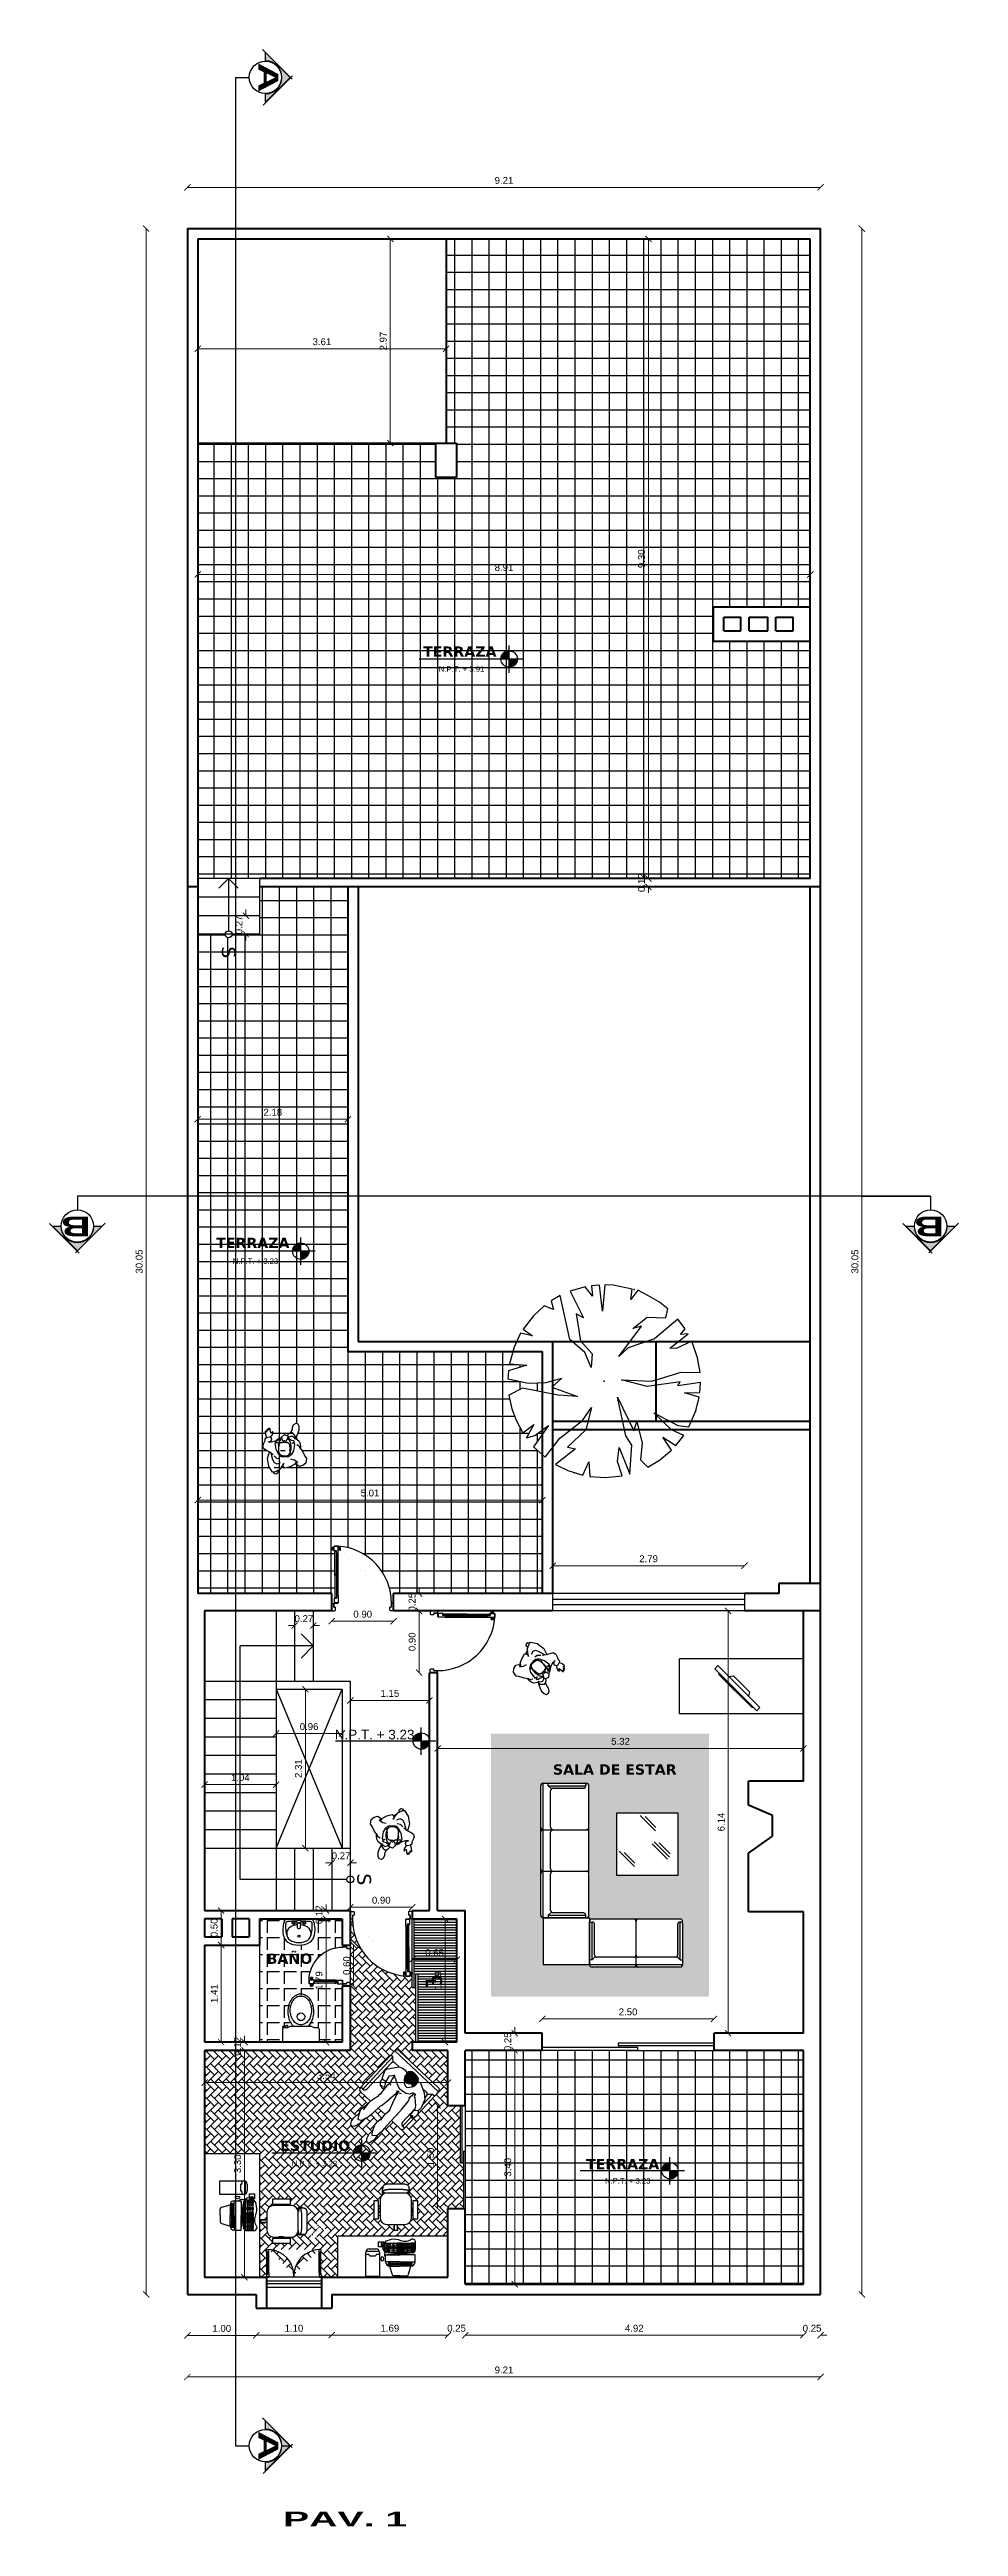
# Model space of a CAD drawing. Header units: inches. Extents: x -2 to 11.2, y -3.4 to 32.7.
import ezdxf
from ezdxf.enums import TextEntityAlignment as Align

# ---------------------------------------------------------------- set-up
doc = ezdxf.new("R2010")
doc.units = ezdxf.units.IN
doc.header["$MEASUREMENT"] = 0
doc.linetypes.add('0', pattern=[0])
doc.linetypes.add('CONTINUA', pattern=[0])
for name, color, linetype in [('Baño', 2, 'Continuous'), ('Closet', 86, 'Continuous'), ('Cotas', 60, 'Continuous'), ('Electrodomésticos', 34, 'Continuous'), ('Flecha', 6, 'Continuous'), ('Gradas', 3, 'Continuous'), ('Linea de corte', 30, 'Continuous'), ('Mobiliario', 2, 'Continuous'), ('Niveles', 86, 'Continuous'), ('Personas', 241, 'Continuous'), ('Puerta corrediza', 2, 'Continuous'), ('Puertas', 1, 'Continuous'), ('Texto', 98, 'Continuous'), ('Textura piso', 8, 'Continuous'), ('Vacio', 156, 'Continuous'), ('Vegetación', 3, 'Continuous'), ('Ventana', 4, 'Continuous')]:
    doc.layers.add(name, color=color, linetype=linetype)
doc.layers.add('Paredes', color=5, linetype='Continuous', lineweight=80)
doc.styles.add('SANSSERIFBOLD', font='sasb____.pfb', dxfattribs={"width": 0.85, "height": 0.6})
doc.styles.get("Standard").update_dxf_attribs({"font": 'arial.ttf'})
doc.styles.add('style1', font='arial.ttf')
doc.dimstyles.new('Cotas', dxfattribs={"dimtxt": 0.1, "dimasz": 0.09, "dimexe": 0.2, "dimexo": 0.4, "dimgap": 0.05, "dimtad": 1, "dimzin": 0, "dimdsep": 46, "dimtxsty": 'Standard', "dimblk": 'ARCHTICK', "dimcen": 0.09, "dimse1": 1, "dimse2": 1, "dimclrd": 60, "dimclre": 256, "dimadec": 0, "dimazin": 0, "dimtfac": 1, "dimtix": 1, "dimtofl": 0, "dimtmove": 1, "dimatfit": 3, "dimfxl": 0, "dimtolj": 1, "dimtzin": 0, "dimlwd": 9, "dimarcsym": 0})
pattern_1 = [(360, (-26.85975, 108.91454), (1e-16, 0.25), []), (90, (-26.85975, 108.91454), (-0.25, 1e-16), [])]

msp = doc.modelspace()

# ---------------------------------------------------------------- texts
at = {"layer": 'Cotas', "color": 7, "style": 'SANSSERIFBOLD', "width": 1.9}
msp.add_text('PAV. 1', height=0.2149, dxfattribs=at).set_placement((1.391, -3.375))
at = {"layer": 'Flecha', "char_height": 0.2, "width": 0.10033, "attachment_point": 5, "rotation": 270}
for insert in [(0.6, 19.523), (2.57, 6.038)]:
    msp.add_mtext('{\\fVerdana|b0|i0|c0|p34;S}', dxfattribs=dict(at, insert=insert))
at = {"layer": 'Niveles', "attachment_point": 1, "style": 'style1'}
for s, insert, char_height, width in [('N.P.T. + 3.91', (3.657, 23.684), 0.08, 0.7585), ('N.P.T. + 3.23', (0.66, 15.07), 0.08, 0.7585), ('N.P.T. + 3.23', (2.145, 8.214), 0.14, 1.84772), ('N.P.T. + 3.23', (1.518, 1.944), 0.08, 0.7585), ('N.P.T. + 3.23', (6.073, 1.693), 0.08, 0.7585)]:
    msp.add_mtext(s, dxfattribs=dict(at, insert=insert, char_height=char_height, width=width))
at = {"layer": 'Texto', "char_height": 0.15, "attachment_point": 1}
for s, insert in [('{\\fVerdana|b1|i0|c0|p34;TERRAZA}', (3.43, 23.972)), ('{\\fVerdana|b1|i0|c0|p34;TERRAZA}', (0.419, 15.371)), ('{\\fVerdana|b1|i0|c0|p34;SALA DE ESTAR}', (5.316, 7.711)), ('{\\fVerdana|b1|i0|c0|p34;BAÑO}', (1.152, 4.959)), ('{\\fVerdana|b1|i0|c0|p34;ESTUDIO}', (1.35, 2.239)), ('{\\fVerdana|b1|i0|c0|p34;TERRAZA}', (5.798, 1.971))]:
    msp.add_mtext(s, dxfattribs=dict(at, insert=insert))

# ---------------------------------------------------------------- blocks, each defined once
blk = doc.blocks.new('mesa 3')
at = {"layer": 'Mobiliario'}
for p, q in [((99.67, 35.82), (99.67, 34.02)), ((99.67, 35.82), (100.47, 35.82)), ((100.47, 35.82), (100.47, 34.02)), ((100.47, 34.02), (99.67, 34.02))]:
    blk.add_line(p, q, dxfattribs=at)
blk = doc.blocks.new('árbol')
at = {"layer": 'Vegetación', "linetype": 'Continuous'}
for p, q in [((103.022, 11.257), (102.78, 11.173)), ((102.78, 11.173), (102.885, 10.943)), ((103.233, 11.293), (103.022, 11.257)), ((103.228, 11.018), (103.233, 11.293)), ((103.527, 11.289), (103.382, 11.299)), ((103.382, 11.299), (103.429, 10.968)), ((103.531, 11.067), (103.527, 11.289)), ((103.594, 11.279), (103.531, 11.067)), ((103.794, 11.23), (103.594, 11.279)), ((104.026, 11.131), (103.794, 11.23)), ((102.31, 10.824), (102.213, 10.701)), ((102.44, 10.793), (102.31, 10.824)), ((102.601, 11.075), (102.458, 10.969)), ((102.458, 10.969), (102.745, 10.631)), ((102.681, 11.009), (102.601, 11.075)), ((102.879, 10.852), (102.673, 11.118)), ((102.673, 11.118), (102.681, 11.009)), ((102.885, 10.943), (102.879, 10.852)), ((103.362, 10.593), (103.228, 11.018)), ((103.429, 10.968), (103.371, 11.002)), ((103.371, 11.002), (103.439, 10.522)), ((103.822, 10.622), (104.004, 10.967)), ((104.068, 10.876), (103.822, 10.622)), ((104.004, 10.967), (104.026, 11.131)), ((104.149, 11.056), (104.068, 10.876)), ((104.297, 10.94), (104.149, 11.056)), ((104.174, 10.749), (104.297, 10.94)), ((104.362, 10.878), (104.174, 10.749)), ((104.508, 10.702), (104.362, 10.878)), ((102.113, 10.534), (102.036, 10.388)), ((102.213, 10.701), (102.113, 10.534)), ((102.43, 10.524), (102.44, 10.793)), ((102.595, 10.315), (102.43, 10.524)), ((102.745, 10.631), (102.876, 10.247)), ((103.341, 10.149), (103.362, 10.593)), ((103.439, 10.522), (103.341, 10.149)), ((103.95, 10.371), (104.255, 10.45)), ((104.255, 10.45), (104.503, 10.424)), ((104.503, 10.424), (104.61, 10.531)), ((104.61, 10.531), (104.508, 10.702)), ((102.021, 10.307), (101.966, 10.03)), ((102.174, 10.288), (102.021, 10.307)), ((102.036, 10.388), (102.174, 10.288)), ((103.003, 10.112), (102.559, 10.443)), ((102.559, 10.443), (102.595, 10.315)), ((102.876, 10.247), (103.003, 10.112)), ((103.594, 10.09), (104.083, 10.327)), ((104.154, 10.211), (103.594, 10.09)), ((104.083, 10.327), (103.95, 10.371)), ((104.292, 10.298), (104.154, 10.211)), ((104.711, 10.271), (104.292, 10.298)), ((104.325, 10.116), (104.711, 10.271)), ((104.527, 10.09), (104.325, 10.116)), ((104.737, 10.158), (104.527, 10.09)), ((104.761, 9.914), (104.737, 10.158)), ((101.966, 10.03), (101.96, 9.91)), ((101.96, 9.91), (102.343, 9.876)), ((102.343, 9.876), (101.962, 9.831)), ((101.962, 9.831), (101.972, 9.713)), ((101.972, 9.713), (102.125, 9.729)), ((102.125, 9.729), (101.988, 9.622)), ((104.746, 9.691), (104.761, 9.914)), ((101.988, 9.622), (102.05, 9.404)), ((102.05, 9.404), (102.439, 9.596)), ((102.756, 9.4), (102.116, 9.256)), ((102.439, 9.596), (102.381, 9.491)), ((102.381, 9.491), (102.775, 9.556)), ((102.943, 9.618), (102.756, 9.4)), ((102.775, 9.556), (102.961, 9.721)), ((103.16, 9.711), (102.943, 9.618)), ((102.961, 9.721), (103.16, 9.711)), ((103.447, 9.136), (103.584, 9.511)), ((103.584, 9.511), (103.563, 9.23)), ((103.934, 9.583), (103.744, 9.715)), ((103.744, 9.715), (104.067, 9.633)), ((104.191, 9.251), (103.934, 9.583)), ((104.067, 9.633), (104.321, 9.364)), ((104.321, 9.364), (104.344, 9.481)), ((104.344, 9.481), (104.57, 9.191)), ((104.532, 9.676), (104.746, 9.691)), ((104.727, 9.59), (104.532, 9.676)), ((104.57, 9.191), (104.658, 9.371)), ((104.658, 9.371), (104.727, 9.59)), ((102.116, 9.256), (102.19, 9.129)), ((102.19, 9.129), (102.32, 9.161)), ((102.32, 9.161), (102.265, 9.026)), ((102.265, 9.026), (102.412, 8.868)), ((103.382, 9.056), (103.315, 9.28)), ((103.315, 9.28), (103.447, 9.136)), ((103.391, 8.797), (103.382, 9.056)), ((103.563, 9.23), (103.464, 8.711)), ((104.152, 8.891), (104.006, 9.086)), ((104.006, 9.086), (104.313, 8.871)), ((104.467, 9.039), (104.191, 9.251)), ((104.313, 8.871), (104.467, 9.039)), ((102.412, 8.868), (102.604, 8.719)), ((102.604, 8.719), (102.703, 8.857)), ((102.703, 8.857), (102.664, 8.683)), ((102.664, 8.683), (102.865, 8.588)), ((103.107, 8.521), (103.127, 8.774)), ((103.127, 8.774), (103.209, 8.506)), ((103.325, 8.498), (103.391, 8.797)), ((103.464, 8.711), (103.564, 8.512)), ((103.928, 8.617), (104.112, 8.716)), ((104.112, 8.716), (103.991, 8.873)), ((103.991, 8.873), (104.185, 8.766)), ((104.185, 8.766), (104.152, 8.891)), ((102.865, 8.588), (103.107, 8.521)), ((103.209, 8.506), (103.325, 8.498)), ((103.564, 8.512), (103.764, 8.557)), ((103.764, 8.557), (103.928, 8.617))]:
    blk.add_line(p, q, dxfattribs=at)
for p in [(103.794, 11.23), (102.029, 10.332), (103.361, 9.898), (103.361, 9.898), (104.693, 9.465), (102.927, 8.566)]:
    blk.add_point(p, dxfattribs=at)
blk = doc.blocks.new('mesa estudio')
at = {"layer": 'Mobiliario'}
for p, q in [((108.065, 30.649), (108.065, 29.049)), ((108.665, 30.649), (108.065, 30.649)), ((108.665, 29.049), (108.665, 30.649)), ((108.665, 29.049), (108.065, 29.049))]:
    blk.add_line(p, q, dxfattribs=at)
blk = doc.blocks.new('letras')
at = {"layer": 'Texto', "char_height": 0.15, "attachment_point": 1}
for s, insert in [('{\\fVerdana|b1|i0|c0|p34;C}', (151.832, 33.266)), ('{\\fVerdana|b1|i0|c0|p34;L}', (151.892, 33.18))]:
    blk.add_mtext(s, dxfattribs=dict(at, insert=insert))
blk = doc.blocks.new('puerta2')
at = {"layer": 'Puertas'}
for p, q in [((150.338, 38.722), (150.338, 38.614)), ((150.338, 38.722), (150.385, 38.722)), ((150.338, 38.722), (150.338, 38.614)), ((150.338, 38.722), (150.385, 38.722)), ((150.338, 38.614), (150.369, 38.614)), ((150.338, 38.614), (150.369, 38.614)), ((150.369, 38.67), (150.369, 38.614)), ((150.369, 38.67), (150.392, 38.67)), ((150.369, 38.67), (150.369, 38.614)), ((150.369, 38.67), (150.392, 38.67)), ((150.371, 38.668), (150.371, 38.614)), ((150.373, 38.668), (150.371, 38.668)), ((150.371, 38.668), (150.371, 38.614)), ((150.373, 38.668), (150.371, 38.668)), ((150.371, 38.614), (150.373, 38.614)), ((150.371, 38.614), (150.373, 38.614)), ((150.373, 38.668), (150.373, 38.614)), ((150.373, 38.668), (150.373, 38.614)), ((150.375, 38.612), (150.375, 38.61)), ((150.375, 38.612), (150.429, 38.612)), ((150.375, 38.612), (150.375, 38.61)), ((150.375, 38.612), (150.429, 38.612)), ((150.429, 38.61), (150.375, 38.61)), ((150.429, 38.61), (150.375, 38.61)), ((150.375, 38.541), (150.375, 38.608)), ((150.429, 38.608), (150.375, 38.608)), ((150.375, 38.608), (150.429, 38.608)), ((150.375, 38.541), (150.375, 38.608)), ((150.429, 38.608), (150.375, 38.608)), ((150.375, 38.608), (150.429, 38.608)), ((150.385, 38.722), (150.392, 38.715)), ((150.385, 38.722), (150.392, 38.715)), ((150.392, 38.715), (150.392, 38.67)), ((150.392, 38.715), (150.392, 38.67)), ((150.429, 38.61), (150.429, 38.612)), ((150.429, 38.61), (150.429, 38.612)), ((150.429, 38.507), (150.429, 38.608)), ((150.429, 38.507), (150.429, 38.608)), ((151.191, 38.722), (151.184, 38.715)), ((151.191, 38.722), (151.184, 38.715)), ((151.184, 38.715), (151.184, 38.67)), ((151.184, 38.715), (151.184, 38.67)), ((151.206, 38.67), (151.184, 38.67)), ((151.206, 38.67), (151.184, 38.67)), ((151.238, 38.722), (151.191, 38.722)), ((151.238, 38.722), (151.191, 38.722)), ((151.206, 38.67), (151.206, 38.614)), ((151.206, 38.67), (151.206, 38.614)), ((151.238, 38.614), (151.206, 38.614)), ((151.238, 38.614), (151.206, 38.614)), ((151.238, 38.722), (151.238, 38.614)), ((151.238, 38.722), (151.238, 38.614)), ((150.408, 38.541), (150.375, 38.541)), ((150.408, 38.541), (150.375, 38.541)), ((150.382, 38.539), (150.375, 38.539)), ((150.382, 38.539), (150.375, 38.539)), ((150.382, 38.532), (150.382, 38.539)), ((150.382, 38.532), (150.382, 38.539)), ((150.385, 38.183), (150.385, 38.539)), ((150.385, 38.208), (150.385, 38.539)), ((150.385, 38.539), (150.406, 38.539)), ((150.406, 38.539), (150.385, 38.539)), ((150.385, 38.183), (150.385, 38.539)), ((150.385, 38.208), (150.385, 38.539)), ((150.385, 38.539), (150.406, 38.539)), ((150.406, 38.539), (150.385, 38.539)), ((150.385, 38.208), (150.385, 37.852)), ((150.385, 38.208), (150.385, 37.852)), ((150.406, 38.5), (150.405, 38.499)), ((150.406, 38.5), (150.405, 38.499)), ((150.406, 38.498), (150.405, 38.499)), ((150.406, 38.498), (150.405, 38.499)), ((150.406, 38.5), (150.406, 38.539)), ((150.406, 38.5), (150.406, 38.539)), ((150.406, 38.183), (150.406, 38.498)), ((150.406, 38.208), (150.406, 38.498)), ((150.406, 38.183), (150.406, 38.498)), ((150.406, 38.208), (150.406, 38.498)), ((150.406, 38.208), (150.406, 37.893)), ((150.406, 38.208), (150.406, 37.893)), ((150.408, 38.5), (150.408, 38.541)), ((150.408, 38.5), (150.408, 38.541)), ((150.423, 38.5), (150.408, 38.5)), ((150.423, 38.5), (150.408, 38.5)), ((150.413, 38.5), (150.413, 37.891)), ((150.413, 38.5), (150.413, 37.891)), ((150.419, 38.5), (150.419, 37.891)), ((150.419, 38.5), (150.419, 37.891)), ((150.423, 38.5), (150.429, 38.507)), ((150.423, 38.5), (150.429, 38.507)), ((150.426, 38.503), (150.426, 37.888)), ((150.426, 38.503), (150.426, 37.888)), ((150.428, 38.505), (150.428, 37.886)), ((150.428, 38.505), (150.428, 37.886)), ((150.429, 38.507), (150.429, 37.884)), ((150.429, 38.507), (150.429, 37.884)), ((150.359, 37.837), (150.35, 37.839)), ((150.359, 37.837), (150.35, 37.839)), ((150.359, 37.837), (150.359, 37.803)), ((150.359, 37.837), (150.359, 37.803)), ((150.371, 37.846), (150.375, 37.846)), ((150.371, 37.846), (150.375, 37.846)), ((150.382, 37.852), (150.375, 37.852)), ((150.382, 37.852), (150.375, 37.852)), ((150.408, 37.85), (150.375, 37.85)), ((150.375, 37.85), (150.375, 37.783)), ((150.408, 37.85), (150.375, 37.85)), ((150.375, 37.85), (150.375, 37.783)), ((150.382, 37.859), (150.382, 37.852)), ((150.382, 37.859), (150.382, 37.852)), ((150.385, 38.183), (150.385, 37.852)), ((150.385, 38.183), (150.385, 37.852)), ((150.385, 37.852), (150.406, 37.852)), ((150.406, 37.852), (150.385, 37.852)), ((150.385, 37.852), (150.406, 37.852)), ((150.406, 37.852), (150.385, 37.852)), ((150.406, 37.893), (150.405, 37.892)), ((150.406, 37.893), (150.405, 37.892)), ((150.406, 37.891), (150.405, 37.892)), ((150.406, 37.891), (150.405, 37.892)), ((150.406, 38.183), (150.406, 37.893)), ((150.406, 38.183), (150.406, 37.893)), ((150.406, 37.891), (150.406, 37.852)), ((150.406, 37.891), (150.406, 37.852)), ((150.408, 37.891), (150.408, 37.85)), ((150.423, 37.891), (150.408, 37.891)), ((150.408, 37.891), (150.408, 37.85)), ((150.423, 37.891), (150.408, 37.891)), ((150.423, 37.891), (150.429, 37.884)), ((150.423, 37.891), (150.429, 37.884)), ((150.429, 37.884), (150.429, 37.783)), ((150.429, 37.884), (150.429, 37.783)), ((150.434, 37.846), (150.429, 37.846)), ((150.434, 37.846), (150.429, 37.846)), ((150.446, 37.837), (150.457, 37.839)), ((150.446, 37.837), (150.457, 37.839)), ((150.446, 37.837), (150.446, 37.803)), ((150.446, 37.837), (150.446, 37.803)), ((150.341, 37.824), (150.338, 37.824)), ((150.338, 37.824), (150.338, 37.816)), ((150.341, 37.824), (150.338, 37.824)), ((150.338, 37.824), (150.338, 37.816)), ((150.338, 37.816), (150.341, 37.816)), ((150.338, 37.816), (150.341, 37.816)), ((150.341, 37.831), (150.341, 37.809)), ((150.341, 37.831), (150.341, 37.809)), ((150.341, 37.816), (150.341, 37.824)), ((150.341, 37.816), (150.341, 37.824)), ((150.359, 37.803), (150.35, 37.8)), ((150.359, 37.803), (150.35, 37.8)), ((150.359, 37.83), (150.365, 37.83)), ((150.359, 37.83), (150.365, 37.83)), ((150.359, 37.81), (150.365, 37.81)), ((150.359, 37.81), (150.365, 37.81)), ((150.365, 37.83), (150.365, 37.81)), ((150.365, 37.83), (150.365, 37.81)), ((150.371, 37.794), (150.375, 37.794)), ((150.371, 37.794), (150.375, 37.794)), ((150.429, 37.783), (150.375, 37.783)), ((150.375, 37.783), (150.429, 37.783)), ((150.429, 37.783), (150.375, 37.783)), ((150.375, 37.783), (150.429, 37.783)), ((150.434, 37.794), (150.429, 37.794)), ((150.434, 37.794), (150.429, 37.794)), ((150.446, 37.83), (150.44, 37.83)), ((150.44, 37.83), (150.44, 37.81)), ((150.446, 37.83), (150.44, 37.83)), ((150.44, 37.83), (150.44, 37.81)), ((150.446, 37.81), (150.44, 37.81)), ((150.446, 37.81), (150.44, 37.81)), ((150.446, 37.803), (150.457, 37.8)), ((150.446, 37.803), (150.457, 37.8)), ((150.466, 37.831), (150.466, 37.809)), ((150.466, 37.831), (150.466, 37.809))]:
    blk.add_line(p, q, dxfattribs=at)
at = {"layer": 'Puertas', "extrusion": (0, 0, -1)}
for centre, major_axis, start_param, end_param in [((150.373, 38.612), (0.00153, 0.00153), -1.570796, 4.712389), ((150.373, 38.612), (0.00153, 0.00153), -1.570796, 4.712389), ((150.377, 38.611), (-0.587, 0.587), 2.35245, 3.863557), ((150.382, 38.539), (0.00485, 0.00485), 2.356194, 3.926991), ((150.382, 38.539), (0.00485, 0.00485), 2.356194, 3.926991), ((150.349, 37.831), (0.00575, 0.00575), 3.926991, 5.579394), ((150.349, 37.831), (0.00575, 0.00575), 3.926991, 5.579394), ((150.345, 37.846), (-0.0182, 0.0182), 2.357943, 3.03977), ((150.345, 37.846), (-0.0182, 0.0182), 2.357943, 3.03977), ((150.382, 37.852), (-0.00485, 0.00485), 5.497787, 7.068583), ((150.382, 37.852), (-0.00485, 0.00485), 5.497787, 7.068583), ((150.46, 37.846), (-0.0182, 0.0182), 4.814212, 5.496038), ((150.46, 37.846), (-0.0182, 0.0182), 4.814212, 5.496038), ((150.458, 37.831), (-0.00575, 0.00575), 0.703791, 2.356194), ((150.458, 37.831), (-0.00575, 0.00575), 0.703791, 2.356194), ((150.349, 37.809), (-0.00575, 0.00575), 3.845384, 5.497787), ((150.349, 37.809), (-0.00575, 0.00575), 3.845384, 5.497787), ((150.345, 37.794), (-0.0182, 0.0182), 1.672619, 2.354446), ((150.345, 37.794), (-0.0182, 0.0182), 1.672619, 2.354446), ((150.46, 37.794), (-0.0182, 0.0182), 5.499536, 6.181362), ((150.46, 37.794), (-0.0182, 0.0182), 5.499536, 6.181362), ((150.458, 37.809), (-0.00575, 0.00575), 2.356194, 4.008598), ((150.458, 37.809), (-0.00575, 0.00575), 2.356194, 4.008598)]:
    blk.add_ellipse(centre, major_axis=major_axis, ratio=1, start_param=start_param, end_param=end_param, dxfattribs=at)
blk = doc.blocks.new('ppuerta closet')
at = {"layer": 'Puerta corrediza'}
for p, q in [((149.056, 30.13), (149.056, 30.16)), ((150.053, 30.16), (149.056, 30.16)), ((150.053, 30.13), (149.056, 30.13)), ((149.853, 30.21), (150.849, 30.21)), ((149.853, 30.18), (149.853, 30.21)), ((149.853, 30.18), (150.849, 30.18)), ((150.053, 30.13), (150.053, 30.16)), ((150.849, 30.21), (150.849, 30.18))]:
    blk.add_line(p, q, dxfattribs=at)
blk = doc.blocks.new('tv')
at = {"layer": 'Electrodomésticos', "linetype": 'Continuous'}
blk.add_hatch(color=256, dxfattribs=at).paths.add_polyline_path([(156.323, 39.308), (156.323, 38.648), (156.323, 38.635, -0.062572)])
at = {"layer": 'Electrodomésticos'}
for p, q in [((156.336, 39.321), (156.323, 39.308)), ((156.323, 39.308), (156.323, 38.648)), ((156.336, 38.546), (156.336, 39.41)), ((156.336, 39.41), (156.402, 39.41)), ((156.402, 39.41), (156.402, 38.546)), ((156.404, 39.181), (156.455, 39.144)), ((156.455, 38.807), (156.455, 39.144)), ((156.323, 38.635), (156.323, 38.648)), ((156.323, 38.635), (156.336, 38.622)), ((156.404, 38.775), (156.455, 38.807)), ((156.402, 38.546), (156.336, 38.546))]:
    blk.add_line(p, q, dxfattribs=at)
blk = doc.blocks.new('puerta v')
at = {"layer": 'Puertas'}
for p, q in [((108.301, 28.807), (108.262, 28.807)), ((108.262, 28.807), (108.262, 28.776)), ((108.301, 28.807), (108.262, 28.807)), ((108.32, 28.776), (108.262, 28.776)), ((108.32, 28.776), (108.262, 28.776)), ((108.301, 28.788), (108.301, 28.807)), ((108.301, 28.788), (108.301, 28.807)), ((108.324, 28.788), (108.301, 28.788)), ((108.324, 28.788), (108.301, 28.788)), ((108.302, 28.803), (108.302, 28.807)), ((108.302, 28.803), (108.302, 28.807)), ((108.306, 28.803), (108.302, 28.803)), ((108.306, 28.803), (108.302, 28.803)), ((108.302, 28.802), (108.302, 28.79)), ((108.302, 28.79), (108.302, 28.802)), ((108.621, 28.802), (108.302, 28.802)), ((108.621, 28.802), (108.302, 28.802)), ((108.302, 28.802), (108.302, 28.79)), ((108.302, 28.79), (108.302, 28.802)), ((108.621, 28.802), (108.302, 28.802)), ((108.621, 28.802), (108.302, 28.802)), ((108.324, 28.79), (108.302, 28.79)), ((108.324, 28.79), (108.302, 28.79)), ((108.324, 28.78), (108.32, 28.776)), ((108.324, 28.78), (108.32, 28.776)), ((108.458, 28.776), (108.32, 28.776)), ((108.602, 28.776), (108.32, 28.776)), ((108.324, 28.79), (108.325, 28.79)), ((108.324, 28.79), (108.325, 28.79)), ((108.324, 28.78), (108.324, 28.788)), ((108.324, 28.78), (108.324, 28.788)), ((108.325, 28.79), (108.325, 28.79)), ((108.622, 28.79), (108.325, 28.79)), ((108.622, 28.79), (108.325, 28.79)), ((108.325, 28.79), (108.325, 28.79)), ((108.622, 28.79), (108.325, 28.79)), ((108.622, 28.79), (108.325, 28.79)), ((108.597, 28.79), (108.598, 28.79)), ((108.597, 28.79), (108.598, 28.79)), ((108.598, 28.79), (108.621, 28.79)), ((108.598, 28.79), (108.598, 28.79)), ((108.598, 28.79), (108.621, 28.79)), ((108.598, 28.79), (108.598, 28.79)), ((108.598, 28.788), (108.622, 28.788)), ((108.598, 28.78), (108.598, 28.788)), ((108.598, 28.788), (108.622, 28.788)), ((108.598, 28.78), (108.598, 28.788)), ((108.598, 28.78), (108.602, 28.776)), ((108.598, 28.78), (108.602, 28.776)), ((108.602, 28.776), (108.661, 28.776)), ((108.602, 28.776), (108.661, 28.776)), ((108.617, 28.803), (108.621, 28.803)), ((108.617, 28.803), (108.621, 28.803)), ((108.621, 28.803), (108.621, 28.807)), ((108.621, 28.803), (108.621, 28.807)), ((108.621, 28.802), (108.621, 28.79)), ((108.621, 28.79), (108.621, 28.802)), ((108.621, 28.802), (108.621, 28.79)), ((108.621, 28.79), (108.621, 28.802)), ((108.622, 28.807), (108.661, 28.807)), ((108.622, 28.788), (108.622, 28.807)), ((108.622, 28.807), (108.661, 28.807)), ((108.622, 28.788), (108.622, 28.807)), ((108.661, 28.776), (108.661, 28.807)), ((108.661, 28.807), (108.661, 28.776)), ((108.661, 28.776), (108.661, 28.807)), ((108.661, 28.807), (108.661, 28.776)), ((108.662, 28.776), (108.662, 28.807)), ((108.663, 28.807), (108.662, 28.807)), ((108.662, 28.776), (108.662, 28.807)), ((108.662, 28.776), (108.663, 28.776)), ((108.662, 28.776), (108.663, 28.776)), ((108.663, 28.807), (108.663, 28.776)), ((108.663, 28.807), (108.663, 28.776)), ((108.696, 28.81), (108.665, 28.81)), ((108.665, 28.81), (108.665, 28.809)), ((108.696, 28.809), (108.665, 28.809)), ((108.696, 28.809), (108.696, 28.81)), ((108.32, 28.043), (108.262, 28.043)), ((108.262, 28.012), (108.262, 28.043)), ((108.32, 28.043), (108.262, 28.043)), ((108.301, 28.012), (108.262, 28.012)), ((108.301, 28.012), (108.262, 28.012)), ((108.324, 28.031), (108.301, 28.031)), ((108.301, 28.031), (108.301, 28.012)), ((108.324, 28.031), (108.301, 28.031)), ((108.301, 28.031), (108.301, 28.012)), ((108.324, 28.03), (108.302, 28.03)), ((108.302, 28.017), (108.302, 28.03)), ((108.302, 28.03), (108.302, 28.017)), ((108.324, 28.03), (108.302, 28.03)), ((108.302, 28.017), (108.302, 28.03)), ((108.302, 28.03), (108.302, 28.017)), ((108.621, 28.017), (108.302, 28.017)), ((108.621, 28.017), (108.302, 28.017)), ((108.621, 28.017), (108.302, 28.017)), ((108.621, 28.017), (108.302, 28.017)), ((108.306, 28.016), (108.302, 28.016)), ((108.302, 28.016), (108.302, 28.012)), ((108.306, 28.016), (108.302, 28.016)), ((108.302, 28.016), (108.302, 28.012)), ((108.324, 28.04), (108.32, 28.043)), ((108.458, 28.043), (108.32, 28.043)), ((108.324, 28.04), (108.32, 28.043)), ((108.602, 28.043), (108.32, 28.043)), ((108.324, 28.04), (108.324, 28.031)), ((108.324, 28.04), (108.324, 28.031)), ((108.324, 28.03), (108.325, 28.029)), ((108.324, 28.03), (108.325, 28.029)), ((108.325, 28.03), (108.325, 28.029)), ((108.622, 28.03), (108.325, 28.03)), ((108.622, 28.03), (108.325, 28.03)), ((108.325, 28.03), (108.325, 28.029)), ((108.622, 28.03), (108.325, 28.03)), ((108.622, 28.03), (108.325, 28.03)), ((108.597, 28.03), (108.598, 28.029)), ((108.597, 28.03), (108.598, 28.029)), ((108.598, 28.04), (108.602, 28.043)), ((108.598, 28.04), (108.602, 28.043)), ((108.598, 28.04), (108.598, 28.031)), ((108.598, 28.04), (108.598, 28.031)), ((108.598, 28.031), (108.622, 28.031)), ((108.598, 28.031), (108.622, 28.031)), ((108.598, 28.03), (108.621, 28.03)), ((108.598, 28.03), (108.598, 28.029)), ((108.598, 28.03), (108.621, 28.03)), ((108.598, 28.03), (108.598, 28.029)), ((108.602, 28.043), (108.661, 28.043)), ((108.602, 28.043), (108.661, 28.043)), ((108.617, 28.016), (108.621, 28.016)), ((108.617, 28.016), (108.621, 28.016)), ((108.621, 28.017), (108.621, 28.03)), ((108.621, 28.03), (108.621, 28.017)), ((108.621, 28.017), (108.621, 28.03)), ((108.621, 28.03), (108.621, 28.017)), ((108.621, 28.016), (108.621, 28.012)), ((108.621, 28.016), (108.621, 28.012)), ((108.622, 28.031), (108.622, 28.012)), ((108.622, 28.031), (108.622, 28.012)), ((108.622, 28.012), (108.661, 28.012)), ((108.622, 28.012), (108.661, 28.012)), ((108.661, 28.043), (108.661, 28.012)), ((108.661, 28.012), (108.661, 28.043)), ((108.661, 28.043), (108.661, 28.012)), ((108.661, 28.012), (108.661, 28.043)), ((108.662, 28.043), (108.662, 28.012)), ((108.662, 28.043), (108.663, 28.043)), ((108.662, 28.043), (108.662, 28.012)), ((108.662, 28.043), (108.663, 28.043)), ((108.663, 28.012), (108.662, 28.012)), ((108.663, 28.012), (108.663, 28.043)), ((108.663, 28.012), (108.663, 28.043)), ((108.696, 28.011), (108.665, 28.011)), ((108.665, 28.01), (108.665, 28.011)), ((108.696, 28.01), (108.665, 28.01))]:
    blk.add_line(p, q, dxfattribs=at)
for centre, start, end in [((108.643, 28.791), 182.2126, 272.109), ((108.643, 28.029), 87.891, 177.7874)]:
    blk.add_arc(centre, 0.381, start, end, dxfattribs=at)
at = {"layer": 'Puertas', "extrusion": (0, 0, -1)}
for centre, major_axis, start_param, end_param in [((108.302, 28.803), (-0.0028, -0.0028), 2.356194, 3.926991), ((108.302, 28.803), (-0.0028, -0.0028), 2.356194, 3.926991), ((108.621, 28.803), (-0.0028, 0.0028), -0.785398, 0.785398), ((108.621, 28.803), (-0.0028, 0.0028), -0.785398, 0.785398), ((108.663, 28.809), (-0.000883, 0.000883), 4.712389, 10.995574)]:
    blk.add_ellipse(centre, major_axis=major_axis, ratio=1, start_param=start_param, end_param=end_param, dxfattribs=at)
at = {"layer": 'Puertas'}
for centre, major_axis, start_param, end_param in [((108.302, 28.016), (-0.0028, 0.0028), 2.356194, 3.926991), ((108.302, 28.016), (-0.0028, 0.0028), 2.356194, 3.926991), ((108.621, 28.016), (-0.0028, -0.0028), -0.785398, 0.785398), ((108.621, 28.016), (-0.0028, -0.0028), -0.785398, 0.785398), ((108.663, 28.011), (-0.000883, -0.000883), 4.712389, 10.995574)]:
    blk.add_ellipse(centre, major_axis=major_axis, ratio=1, start_param=start_param, end_param=end_param, dxfattribs=at)
blk = doc.blocks.new('Nivel')
at = {"layer": 'Niveles'}
for p, q in [((46.723, 32.496), (45.205, 32.496)), ((46.512, 32.51), (46.393, 32.51)), ((46.512, 32.505), (46.393, 32.505)), ((46.512, 32.5), (46.393, 32.5)), ((46.512, 32.515), (46.394, 32.515)), ((46.394, 32.511), (46.394, 32.496)), ((46.512, 32.52), (46.395, 32.52)), ((46.512, 32.525), (46.396, 32.525)), ((46.512, 32.53), (46.398, 32.53)), ((46.512, 32.534), (46.399, 32.534)), ((46.399, 32.533), (46.399, 32.496)), ((46.512, 32.539), (46.401, 32.539)), ((46.512, 32.544), (46.403, 32.544)), ((46.404, 32.546), (46.404, 32.496)), ((46.512, 32.549), (46.405, 32.549)), ((46.512, 32.554), (46.408, 32.554)), ((46.409, 32.555), (46.409, 32.496)), ((46.512, 32.559), (46.411, 32.559)), ((46.512, 32.564), (46.414, 32.564)), ((46.414, 32.563), (46.414, 32.496)), ((46.512, 32.569), (46.418, 32.569)), ((46.419, 32.57), (46.419, 32.496)), ((46.512, 32.574), (46.422, 32.574)), ((46.423, 32.576), (46.423, 32.496)), ((46.512, 32.579), (46.427, 32.579)), ((46.428, 32.581), (46.428, 32.496)), ((46.512, 32.584), (46.432, 32.584)), ((46.433, 32.586), (46.433, 32.496)), ((46.438, 32.59), (46.438, 32.496)), ((46.512, 32.589), (46.438, 32.589)), ((46.443, 32.593), (46.443, 32.496)), ((46.512, 32.594), (46.444, 32.594)), ((46.448, 32.597), (46.448, 32.496)), ((46.512, 32.599), (46.452, 32.599)), ((46.453, 32.6), (46.453, 32.496)), ((46.458, 32.602), (46.458, 32.496)), ((46.512, 32.604), (46.462, 32.604)), ((46.463, 32.605), (46.463, 32.496)), ((46.468, 32.607), (46.468, 32.496)), ((46.473, 32.609), (46.473, 32.496)), ((46.512, 32.609), (46.474, 32.609)), ((46.478, 32.61), (46.478, 32.496)), ((46.483, 32.612), (46.483, 32.496)), ((46.488, 32.613), (46.488, 32.496)), ((46.493, 32.614), (46.493, 32.496)), ((46.512, 32.614), (46.495, 32.614)), ((46.498, 32.614), (46.498, 32.496)), ((46.503, 32.615), (46.503, 32.496)), ((46.508, 32.615), (46.508, 32.496)), ((46.512, 32.297), (46.512, 32.695)), ((46.631, 32.495), (46.512, 32.495)), ((46.631, 32.49), (46.512, 32.49)), ((46.631, 32.485), (46.512, 32.485)), ((46.63, 32.48), (46.512, 32.48)), ((46.629, 32.475), (46.512, 32.475)), ((46.628, 32.47), (46.512, 32.47)), ((46.627, 32.465), (46.512, 32.465)), ((46.626, 32.46), (46.512, 32.46)), ((46.624, 32.455), (46.512, 32.455)), ((46.622, 32.45), (46.512, 32.45)), ((46.62, 32.445), (46.512, 32.445)), ((46.617, 32.44), (46.512, 32.44)), ((46.615, 32.435), (46.512, 32.435)), ((46.612, 32.43), (46.512, 32.43)), ((46.513, 32.496), (46.513, 32.377)), ((46.518, 32.496), (46.518, 32.377)), ((46.523, 32.496), (46.523, 32.377)), ((46.528, 32.496), (46.528, 32.378)), ((46.533, 32.496), (46.533, 32.378)), ((46.538, 32.496), (46.538, 32.379)), ((46.543, 32.496), (46.543, 32.381)), ((46.548, 32.496), (46.548, 32.382)), ((46.553, 32.496), (46.553, 32.384)), ((46.558, 32.496), (46.558, 32.386)), ((46.563, 32.496), (46.563, 32.388)), ((46.568, 32.496), (46.568, 32.39)), ((46.573, 32.496), (46.573, 32.393)), ((46.578, 32.496), (46.578, 32.396)), ((46.583, 32.496), (46.583, 32.4)), ((46.588, 32.496), (46.588, 32.403)), ((46.593, 32.496), (46.593, 32.408)), ((46.597, 32.496), (46.597, 32.413)), ((46.602, 32.496), (46.602, 32.418)), ((46.607, 32.496), (46.607, 32.424)), ((46.612, 32.496), (46.612, 32.431)), ((46.617, 32.496), (46.617, 32.44)), ((46.622, 32.496), (46.622, 32.45)), ((46.627, 32.496), (46.627, 32.465)), ((46.608, 32.425), (46.512, 32.425)), ((46.604, 32.42), (46.512, 32.42)), ((46.6, 32.415), (46.512, 32.415)), ((46.595, 32.41), (46.512, 32.41)), ((46.59, 32.405), (46.512, 32.405)), ((46.583, 32.4), (46.512, 32.4)), ((46.576, 32.395), (46.512, 32.395)), ((46.568, 32.39), (46.512, 32.39)), ((46.557, 32.385), (46.512, 32.385)), ((46.542, 32.38), (46.512, 32.38))]:
    blk.add_line(p, q, dxfattribs=at)
blk.add_circle((46.512, 32.496), 0.119, dxfattribs=at)
blk = doc.blocks.new('Sillon')
at = {"layer": 'Mobiliario'}
for p, q in [((157.618, 33.546), (157.618, 33.345)), ((157.66, 33.587), (158.393, 33.587)), ((157.67, 33.567), (157.67, 33.546)), ((158.309, 33.546), (157.691, 33.546)), ((158.255, 33.491), (158.309, 33.546)), ((158.309, 33.546), (158.309, 33.587)), ((158.435, 33.546), (158.435, 32.757)), ((157.618, 33.193), (157.618, 33.058)), ((157.712, 33.504), (158.225, 33.504)), ((158.267, 33.375), (158.267, 33.462)), ((157.618, 32.93), (157.618, 32.757)), ((158.255, 32.811), (158.309, 32.757)), ((158.267, 32.84), (158.267, 32.909)), ((157.905, 32.715), (157.66, 32.715)), ((157.67, 32.736), (157.67, 32.757)), ((157.844, 32.757), (157.691, 32.757)), ((158.393, 32.715), (157.955, 32.715)), ((158.309, 32.757), (158.1, 32.757)), ((158.309, 32.757), (158.309, 32.715))]:
    blk.add_line(p, q, dxfattribs=at)
for points in [[(158.393, 33.587), (158.393, 32.715)], [(157.712, 32.799), (157.976, 32.799)], [(158.19, 32.799), (158.225, 32.799)]]:
    blk.add_lwpolyline(points, dxfattribs=at)
for centre, radius, start, end in [((157.66, 33.546), 0.0419, 90, 180), ((157.691, 33.567), 0.0209, 90, 270), ((157.712, 33.546), 0.0419, 180, 270), ((158.393, 33.546), 0.0419, 0, 90), ((158.225, 33.462), 0.0419, 0, 90), ((157.712, 32.757), 0.0419, 90, 180), ((158.225, 32.84), 0.0419, 270, 0), ((157.66, 32.757), 0.0419, 180, 270), ((157.691, 32.736), 0.0209, 90, 270), ((158.393, 32.757), 0.0419, 270, 0)]:
    blk.add_arc(centre, radius, start, end, dxfattribs=at)
blk = doc.blocks.new('personas')
at = {"layer": 'Personas'}
h = blk.add_hatch(dxfattribs=at)
h.set_pattern_fill('ANSI38', color=250, scale=0.05, style=0)
h.paths.add_polyline_path([(158.304, 33.235), (158.271, 33.233), (158.226, 33.227), (158.177, 33.198), (158.17, 33.183), (158.168, 33.156), (158.178, 33.122), (158.207, 33.082), (158.194, 33.059), (158.184, 33.045), (158.22, 33.024), (158.285, 33.029), (158.332, 33.061), (158.347, 33.117), (158.348, 33.152), (158.343, 33.17), (158.342, 33.193), (158.321, 33.214)])
at = {"layer": 'Personas', "color": 38}
for p, q in [((157.164, 33.3), (157.18, 33.328)), ((157.169, 33.282), (157.164, 33.3)), ((157.196, 33.263), (157.169, 33.282)), ((157.18, 33.328), (157.216, 33.348)), ((157.263, 33.241), (157.196, 33.263)), ((157.216, 33.348), (157.274, 33.356)), ((157.298, 33.24), (157.263, 33.241)), ((157.274, 33.356), (157.331, 33.351)), ((157.324, 33.251), (157.298, 33.24)), ((157.331, 33.351), (157.381, 33.343)), ((157.145, 32.972), (157.162, 32.994)), ((157.145, 32.959), (157.145, 32.972)), ((157.161, 32.942), (157.145, 32.959)), ((157.232, 32.923), (157.161, 32.942)), ((157.162, 32.994), (157.186, 33.013)), ((157.186, 33.013), (157.255, 33.034)), ((157.293, 32.928), (157.232, 32.923)), ((157.255, 33.034), (157.329, 33.031)), ((157.316, 32.938), (157.293, 32.928))]:
    blk.add_line(p, q, dxfattribs=at)
at = {"layer": 'Personas', "color": 20}
for p, q in [((157.295, 33.291), (157.348, 33.325)), ((157.322, 33.252), (157.295, 33.291)), ((157.399, 33.22), (157.322, 33.252)), ((157.348, 33.325), (157.392, 33.349)), ((157.392, 33.349), (157.431, 33.364)), ((157.43, 33.208), (157.399, 33.22)), ((157.505, 33.201), (157.43, 33.208)), ((157.431, 33.364), (157.442, 33.37)), ((157.442, 33.37), (157.569, 33.347)), ((157.452, 33.334), (157.59, 33.349)), ((157.652, 33.191), (157.505, 33.201)), ((157.59, 33.349), (157.647, 33.341)), ((157.647, 33.341), (157.69, 33.333)), ((157.693, 33.179), (157.652, 33.191)), ((157.69, 33.333), (157.753, 33.31)), ((157.755, 33.172), (157.693, 33.179)), ((157.746, 33.313), (157.784, 33.318)), ((158.004, 33.141), (157.755, 33.172)), ((157.784, 33.318), (157.815, 33.312)), ((157.799, 33.302), (157.816, 33.313)), ((157.816, 33.313), (157.964, 33.324)), ((157.964, 33.324), (158.013, 33.319)), ((157.98, 33.152), (157.997, 33.168)), ((157.999, 33.32), (157.992, 33.302)), ((157.992, 33.302), (157.995, 33.291)), ((158.013, 33.319), (158.06, 33.33)), ((158.06, 33.33), (158.123, 33.344)), ((157.269, 32.978), (157.285, 33.003)), ((157.318, 32.936), (157.269, 32.978)), ((157.285, 33.003), (157.327, 33.03)), ((157.407, 32.926), (157.318, 32.936)), ((157.327, 33.03), (157.4, 33.061)), ((157.4, 33.061), (157.47, 33.07)), ((157.455, 32.929), (157.407, 32.926)), ((157.684, 32.931), (157.455, 32.929)), ((157.47, 33.07), (157.553, 33.055)), ((157.517, 33.044), (157.562, 33.058)), ((157.562, 33.058), (157.637, 33.058)), ((157.637, 33.058), (157.72, 33.05)), ((157.812, 32.929), (157.684, 32.931)), ((157.708, 33.051), (157.821, 33.093)), ((157.834, 32.936), (157.812, 32.929)), ((157.821, 33.093), (157.916, 33.121)), ((157.989, 32.946), (157.834, 32.936)), ((157.916, 33.121), (158.01, 33.142)), ((158, 33.088), (157.987, 33.118)), ((158.049, 32.965), (157.989, 32.946)), ((158.084, 32.958), (158.028, 32.969)), ((158.132, 32.963), (158.084, 32.958))]:
    blk.add_line(p, q, dxfattribs=at)
at = {"layer": 'Personas', "color": 11}
for p, q in [((157.869, 33.35, 3.604), (157.866, 33.342, 3.604)), ((157.878, 33.333, 3.604), (157.866, 33.342, 3.604)), ((157.869, 33.35, 3.604), (157.896, 33.373, 3.604)), ((157.877, 33.357, 3.604), (157.887, 33.397, 3.604)), ((157.899, 33.345, 3.604), (157.878, 33.333, 3.604)), ((157.887, 33.397, 3.604), (157.925, 33.433, 3.604)), ((157.896, 33.373, 3.604), (157.889, 33.384, 3.604)), ((157.939, 33.355, 3.604), (157.899, 33.345, 3.604)), ((157.925, 33.433, 3.604), (157.975, 33.439, 3.604)), ((157.98, 33.384, 3.604), (157.939, 33.355, 3.604)), ((158.144, 33.169), (158.13, 33.145)), ((158.175, 33.192), (158.144, 33.169)), ((157.922, 32.794), (157.858, 32.787)), ((157.858, 32.787), (157.86, 32.768)), ((157.961, 32.783), (157.922, 32.794)), ((158.13, 33.145), (158.121, 33.123)), ((158.121, 33.123), (158.124, 33.097)), ((158.124, 33.097), (158.184, 33.045)), ((157.883, 32.758), (157.859, 32.745)), ((157.86, 32.768), (157.876, 32.766)), ((157.876, 32.766), (157.883, 32.758)), ((157.922, 32.71), (157.954, 32.714)), ((157.954, 32.714), (158, 32.743))]:
    blk.add_line(p, q, dxfattribs=at)
at = {"layer": 'Personas', "color": 87}
for p, q in [((157.976, 33.44, 3.604), (157.971, 33.418, 3.604)), ((157.971, 33.418, 3.604), (157.982, 33.377, 3.604)), ((157.975, 33.439, 3.604), (157.988, 33.453, 3.604)), ((157.982, 33.377, 3.604), (158.076, 33.396, 3.604)), ((157.988, 33.453, 3.604), (158.083, 33.496, 3.604)), ((158.058, 33.225), (158.041, 33.17)), ((158.041, 33.17), (158.042, 33.119)), ((158.101, 33.301), (158.058, 33.225)), ((158.076, 33.396, 3.604), (158.129, 33.352)), ((158.083, 33.496, 3.604), (158.108, 33.495, 3.604)), ((158.103, 33.31), (158.101, 33.301)), ((158.121, 33.341), (158.103, 33.31)), ((158.108, 33.495, 3.604), (158.132, 33.48, 3.604)), ((158.132, 33.356), (158.121, 33.341)), ((158.132, 33.48, 3.604), (158.264, 33.382)), ((158.264, 33.382), (158.285, 33.336)), ((158.29, 33.285), (158.278, 33.233)), ((158.285, 33.336), (158.29, 33.285)), ((158.013, 32.821), (157.961, 32.789)), ((157.962, 32.774), (157.961, 32.789)), ((158.092, 32.908), (158.013, 32.821)), ((158.042, 33.119), (158.057, 33.045)), ((158.057, 33.045), (158.086, 33.001)), ((158.086, 33.001), (158.126, 32.98)), ((158.105, 32.93), (158.092, 32.908)), ((158.137, 32.938), (158.105, 32.93)), ((158.123, 32.988), (158.134, 32.958)), ((158.134, 32.958), (158.137, 32.938)), ((158.178, 32.785), (158.239, 32.853)), ((158.239, 32.853), (158.307, 32.988)), ((158.307, 32.988), (158.294, 33.035)), ((157.975, 32.754), (157.962, 32.774)), ((158, 32.743), (157.975, 32.754)), ((158, 32.743), (158.055, 32.742)), ((158.055, 32.742), (158.128, 32.766)), ((158.128, 32.766), (158.178, 32.785))]:
    blk.add_line(p, q, dxfattribs=at)
at = {"layer": 'Personas', "color": 250}
for p, q in [((158.17, 33.183), (158.168, 33.156)), ((158.168, 33.156), (158.178, 33.122)), ((158.177, 33.198), (158.17, 33.183)), ((158.226, 33.227), (158.177, 33.198)), ((158.271, 33.233), (158.226, 33.227)), ((158.304, 33.235), (158.271, 33.233)), ((158.321, 33.214), (158.304, 33.235)), ((158.342, 33.193), (158.321, 33.214)), ((158.343, 33.17), (158.342, 33.193)), ((158.348, 33.152), (158.343, 33.17)), ((158.347, 33.117), (158.348, 33.152)), ((158.178, 33.122), (158.207, 33.082)), ((158.194, 33.059), (158.184, 33.045)), ((158.184, 33.045), (158.22, 33.024)), ((158.207, 33.082), (158.194, 33.059)), ((158.22, 33.024), (158.285, 33.029)), ((158.285, 33.029), (158.332, 33.061)), ((158.332, 33.061), (158.347, 33.117))]:
    blk.add_line(p, q, dxfattribs=at)
at = {"layer": 'Personas', "color": 11}
blk.add_lwpolyline([(157.859, 32.745), (157.855, 32.768), (157.842, 32.762), (157.851, 32.731), (157.922, 32.71)], dxfattribs=at)
blk = doc.blocks.new('CPU')
at = {"layer": 'Electrodomésticos'}
for p, q in [((134.271, 60.948), (134.271, 60.846)), ((134.486, 60.947), (134.271, 60.947)), ((134.314, 60.994), (134.314, 60.958)), ((134.317, 60.993), (134.314, 60.993)), ((134.314, 60.958), (134.317, 60.958)), ((134.317, 60.958), (134.317, 60.993)), ((134.323, 60.994), (134.323, 60.958)), ((134.326, 60.993), (134.323, 60.993)), ((134.323, 60.958), (134.326, 60.958)), ((134.326, 60.958), (134.326, 60.993)), ((134.366, 61.126), (134.331, 61.008)), ((134.331, 61.008), (134.486, 61.008)), ((134.334, 60.994), (134.334, 60.958)), ((134.337, 60.993), (134.334, 60.993)), ((134.334, 60.958), (134.337, 60.958)), ((134.337, 60.958), (134.337, 60.993)), ((134.347, 60.993), (134.343, 60.993)), ((134.344, 60.994), (134.344, 60.958)), ((134.344, 60.958), (134.347, 60.958)), ((134.347, 60.958), (134.347, 60.993)), ((134.357, 60.993), (134.354, 60.993)), ((134.355, 60.994), (134.355, 60.958)), ((134.355, 60.958), (134.357, 60.958)), ((134.357, 60.958), (134.357, 60.993)), ((134.369, 60.993), (134.365, 60.993)), ((134.366, 60.994), (134.366, 60.958)), ((134.366, 60.958), (134.369, 60.958)), ((134.369, 60.958), (134.369, 60.993)), ((134.381, 60.993), (134.378, 60.993)), ((134.379, 60.994), (134.379, 60.958)), ((134.379, 60.958), (134.381, 60.958)), ((134.381, 60.958), (134.381, 60.993)), ((134.393, 60.993), (134.389, 60.993)), ((134.486, 61.15), (134.39, 61.15)), ((134.39, 60.994), (134.39, 60.959)), ((134.39, 60.959), (134.393, 60.959)), ((134.393, 60.959), (134.393, 60.993)), ((134.401, 60.994), (134.401, 60.974)), ((134.404, 60.993), (134.401, 60.993)), ((134.401, 60.974), (134.401, 60.958)), ((134.401, 60.958), (134.404, 60.958)), ((134.404, 60.978), (134.404, 60.993)), ((134.404, 60.958), (134.404, 60.978)), ((134.417, 60.993), (134.414, 60.993)), ((134.415, 60.994), (134.415, 60.982)), ((134.415, 60.982), (134.415, 60.958)), ((134.415, 60.958), (134.417, 60.958)), ((134.417, 60.958), (134.417, 60.993)), ((134.429, 60.994), (134.429, 60.958)), ((134.432, 60.993), (134.429, 60.993)), ((134.429, 60.958), (134.432, 60.958)), ((134.432, 60.958), (134.432, 60.993)), ((134.441, 60.994), (134.441, 60.958)), ((134.444, 60.993), (134.441, 60.993)), ((134.441, 60.958), (134.444, 60.958)), ((134.444, 60.958), (134.444, 60.993)), ((134.455, 60.993), (134.452, 60.993)), ((134.453, 60.994), (134.453, 60.958)), ((134.453, 60.958), (134.455, 60.958)), ((134.455, 60.958), (134.455, 60.993)), ((134.464, 60.994), (134.464, 60.958)), ((134.467, 60.993), (134.464, 60.993)), ((134.464, 60.958), (134.467, 60.958)), ((134.467, 60.958), (134.467, 60.993)), ((134.476, 60.994), (134.476, 60.958)), ((134.479, 60.993), (134.476, 60.993)), ((134.476, 60.958), (134.479, 60.958)), ((134.479, 60.958), (134.479, 60.993)), ((134.486, 61.15), (134.582, 61.15)), ((134.64, 61.008), (134.486, 61.008)), ((134.486, 60.947), (134.7, 60.947)), ((134.492, 60.958), (134.492, 60.993)), ((134.492, 60.993), (134.495, 60.993)), ((134.495, 60.958), (134.492, 60.958)), ((134.495, 60.994), (134.495, 60.958)), ((134.504, 60.993), (134.507, 60.993)), ((134.504, 60.958), (134.504, 60.993)), ((134.507, 60.958), (134.504, 60.958)), ((134.507, 60.994), (134.507, 60.958)), ((134.516, 60.993), (134.519, 60.993)), ((134.516, 60.958), (134.516, 60.993)), ((134.518, 60.958), (134.516, 60.958)), ((134.518, 60.994), (134.518, 60.958)), ((134.527, 60.993), (134.53, 60.993)), ((134.527, 60.958), (134.527, 60.993)), ((134.53, 60.958), (134.527, 60.958)), ((134.53, 60.994), (134.53, 60.958)), ((134.539, 60.993), (134.542, 60.993)), ((134.539, 60.958), (134.539, 60.993)), ((134.542, 60.958), (134.539, 60.958)), ((134.542, 60.994), (134.542, 60.958)), ((134.554, 60.993), (134.557, 60.993)), ((134.554, 60.958), (134.554, 60.993)), ((134.556, 60.958), (134.554, 60.958)), ((134.556, 60.994), (134.556, 60.958)), ((134.567, 60.993), (134.57, 60.993)), ((134.567, 60.958), (134.567, 60.993)), ((134.57, 60.958), (134.567, 60.958)), ((134.57, 60.994), (134.57, 60.958)), ((134.578, 60.993), (134.582, 60.993)), ((134.578, 60.958), (134.578, 60.993)), ((134.581, 60.958), (134.578, 60.958)), ((134.581, 60.994), (134.581, 60.958)), ((134.59, 60.993), (134.593, 60.993)), ((134.59, 60.958), (134.59, 60.993)), ((134.592, 60.958), (134.59, 60.958)), ((134.592, 60.994), (134.592, 60.958)), ((134.602, 60.993), (134.606, 60.993)), ((134.602, 60.958), (134.602, 60.993)), ((134.605, 60.958), (134.602, 60.958)), ((134.605, 60.994), (134.605, 60.958)), ((134.606, 61.126), (134.64, 61.008)), ((134.614, 60.993), (134.617, 60.993)), ((134.614, 60.958), (134.614, 60.993)), ((134.616, 60.958), (134.614, 60.958)), ((134.616, 60.994), (134.616, 60.958)), ((134.624, 60.993), (134.628, 60.993)), ((134.624, 60.958), (134.624, 60.993)), ((134.627, 60.958), (134.624, 60.958)), ((134.627, 60.994), (134.627, 60.958)), ((134.634, 60.993), (134.637, 60.993)), ((134.634, 60.958), (134.634, 60.993)), ((134.637, 60.958), (134.634, 60.958)), ((134.637, 60.994), (134.637, 60.958)), ((134.645, 60.993), (134.648, 60.993)), ((134.645, 60.958), (134.645, 60.993)), ((134.648, 60.958), (134.645, 60.958)), ((134.648, 60.994), (134.648, 60.958)), ((134.654, 60.958), (134.654, 60.993)), ((134.654, 60.993), (134.657, 60.993)), ((134.657, 60.958), (134.654, 60.958)), ((134.657, 60.994), (134.657, 60.958)), ((134.7, 60.948), (134.7, 60.846)), ((134.789, 60.808), (134.789, 61.158)), ((134.789, 61.158), (134.989, 61.158)), ((134.989, 61.158), (134.989, 60.808)), ((134.264, 60.765), (134.264, 60.665)), ((134.271, 60.846), (134.486, 60.846)), ((134.281, 60.79), (134.281, 60.783)), ((134.281, 60.758), (134.281, 60.751)), ((134.281, 60.739), (134.281, 60.732)), ((134.281, 60.72), (134.281, 60.713)), ((134.281, 60.701), (134.281, 60.694)), ((134.281, 60.682), (134.281, 60.675)), ((134.283, 60.791), (134.282, 60.792)), ((134.282, 60.789), (134.282, 60.784)), ((134.283, 60.783), (134.282, 60.781)), ((134.283, 60.759), (134.282, 60.76)), ((134.282, 60.757), (134.282, 60.752)), ((134.283, 60.75), (134.282, 60.749)), ((134.283, 60.74), (134.282, 60.741)), ((134.282, 60.738), (134.282, 60.733)), ((134.283, 60.731), (134.282, 60.73)), ((134.283, 60.721), (134.282, 60.722)), ((134.282, 60.719), (134.282, 60.714)), ((134.283, 60.712), (134.282, 60.711)), ((134.283, 60.702), (134.282, 60.703)), ((134.282, 60.7), (134.282, 60.695)), ((134.283, 60.693), (134.282, 60.692)), ((134.283, 60.683), (134.282, 60.684)), ((134.282, 60.681), (134.282, 60.676)), ((134.283, 60.674), (134.282, 60.673)), ((134.29, 60.793), (134.283, 60.793)), ((134.29, 60.781), (134.283, 60.781)), ((134.29, 60.761), (134.283, 60.761)), ((134.29, 60.749), (134.283, 60.749)), ((134.29, 60.742), (134.283, 60.742)), ((134.29, 60.73), (134.283, 60.73)), ((134.29, 60.723), (134.283, 60.723)), ((134.29, 60.711), (134.283, 60.711)), ((134.29, 60.704), (134.283, 60.704)), ((134.29, 60.692), (134.283, 60.692)), ((134.29, 60.685), (134.283, 60.685)), ((134.29, 60.673), (134.283, 60.673)), ((134.289, 60.791), (134.284, 60.791)), ((134.289, 60.782), (134.284, 60.782)), ((134.289, 60.759), (134.284, 60.759)), ((134.289, 60.75), (134.284, 60.75)), ((134.289, 60.74), (134.284, 60.74)), ((134.289, 60.731), (134.284, 60.731)), ((134.289, 60.721), (134.284, 60.721)), ((134.289, 60.712), (134.284, 60.712)), ((134.289, 60.702), (134.284, 60.702)), ((134.289, 60.693), (134.284, 60.693)), ((134.289, 60.683), (134.284, 60.683)), ((134.289, 60.674), (134.284, 60.674)), ((134.291, 60.791), (134.292, 60.792)), ((134.291, 60.783), (134.292, 60.781)), ((134.291, 60.759), (134.292, 60.76)), ((134.291, 60.75), (134.292, 60.749)), ((134.291, 60.74), (134.292, 60.741)), ((134.291, 60.731), (134.292, 60.73)), ((134.291, 60.721), (134.292, 60.722)), ((134.291, 60.712), (134.292, 60.711)), ((134.291, 60.702), (134.292, 60.703)), ((134.291, 60.693), (134.292, 60.692)), ((134.291, 60.683), (134.292, 60.684)), ((134.291, 60.674), (134.292, 60.673)), ((134.292, 60.789), (134.292, 60.784)), ((134.292, 60.757), (134.292, 60.752)), ((134.292, 60.738), (134.292, 60.733)), ((134.292, 60.719), (134.292, 60.714)), ((134.292, 60.7), (134.292, 60.695)), ((134.292, 60.681), (134.292, 60.676)), ((134.293, 60.79), (134.293, 60.783)), ((134.293, 60.758), (134.293, 60.751)), ((134.293, 60.739), (134.293, 60.732)), ((134.293, 60.72), (134.293, 60.713)), ((134.293, 60.701), (134.293, 60.694)), ((134.293, 60.682), (134.293, 60.675)), ((134.3, 60.79), (134.3, 60.783)), ((134.3, 60.758), (134.3, 60.751)), ((134.3, 60.739), (134.3, 60.732)), ((134.3, 60.72), (134.3, 60.713)), ((134.3, 60.701), (134.3, 60.694)), ((134.3, 60.682), (134.3, 60.675)), ((134.302, 60.791), (134.301, 60.792)), ((134.301, 60.789), (134.301, 60.784)), ((134.302, 60.783), (134.301, 60.781)), ((134.302, 60.759), (134.301, 60.76)), ((134.301, 60.757), (134.301, 60.752)), ((134.302, 60.75), (134.301, 60.749)), ((134.302, 60.74), (134.301, 60.741)), ((134.301, 60.738), (134.301, 60.733)), ((134.302, 60.731), (134.301, 60.73)), ((134.302, 60.721), (134.301, 60.722)), ((134.301, 60.719), (134.301, 60.714)), ((134.302, 60.712), (134.301, 60.711)), ((134.302, 60.702), (134.301, 60.703)), ((134.301, 60.7), (134.301, 60.695)), ((134.302, 60.693), (134.301, 60.692)), ((134.302, 60.683), (134.301, 60.684)), ((134.301, 60.681), (134.301, 60.676)), ((134.302, 60.674), (134.301, 60.673)), ((134.309, 60.793), (134.302, 60.793)), ((134.309, 60.781), (134.302, 60.781)), ((134.309, 60.761), (134.302, 60.761)), ((134.309, 60.749), (134.302, 60.749)), ((134.309, 60.742), (134.302, 60.742)), ((134.309, 60.73), (134.302, 60.73)), ((134.309, 60.723), (134.302, 60.723)), ((134.309, 60.711), (134.302, 60.711)), ((134.309, 60.704), (134.302, 60.704)), ((134.309, 60.692), (134.302, 60.692)), ((134.309, 60.685), (134.302, 60.685)), ((134.309, 60.673), (134.302, 60.673)), ((134.308, 60.791), (134.303, 60.791)), ((134.308, 60.782), (134.303, 60.782)), ((134.308, 60.759), (134.303, 60.759)), ((134.308, 60.75), (134.303, 60.75)), ((134.308, 60.74), (134.303, 60.74)), ((134.308, 60.731), (134.303, 60.731)), ((134.308, 60.721), (134.303, 60.721)), ((134.308, 60.712), (134.303, 60.712)), ((134.308, 60.702), (134.303, 60.702)), ((134.308, 60.693), (134.303, 60.693)), ((134.308, 60.683), (134.303, 60.683)), ((134.308, 60.674), (134.303, 60.674)), ((134.31, 60.791), (134.311, 60.792)), ((134.31, 60.783), (134.311, 60.781)), ((134.31, 60.759), (134.311, 60.76)), ((134.31, 60.75), (134.311, 60.749)), ((134.31, 60.74), (134.311, 60.741)), ((134.31, 60.731), (134.311, 60.73)), ((134.31, 60.721), (134.311, 60.722)), ((134.31, 60.712), (134.311, 60.711)), ((134.31, 60.702), (134.311, 60.703)), ((134.31, 60.693), (134.311, 60.692)), ((134.31, 60.683), (134.311, 60.684)), ((134.31, 60.674), (134.311, 60.673)), ((134.311, 60.789), (134.311, 60.784)), ((134.311, 60.757), (134.311, 60.752)), ((134.311, 60.738), (134.311, 60.733)), ((134.311, 60.719), (134.311, 60.714)), ((134.311, 60.7), (134.311, 60.695)), ((134.311, 60.681), (134.311, 60.676)), ((134.312, 60.79), (134.312, 60.783)), ((134.312, 60.758), (134.312, 60.751)), ((134.312, 60.739), (134.312, 60.732)), ((134.312, 60.72), (134.312, 60.713)), ((134.312, 60.701), (134.312, 60.694)), ((134.312, 60.682), (134.312, 60.675)), ((134.314, 60.815), (134.664, 60.815)), ((134.319, 60.79), (134.319, 60.783)), ((134.319, 60.758), (134.319, 60.751)), ((134.319, 60.739), (134.319, 60.732)), ((134.319, 60.72), (134.319, 60.713)), ((134.319, 60.701), (134.319, 60.694)), ((134.319, 60.682), (134.319, 60.675)), ((134.321, 60.791), (134.32, 60.792)), ((134.32, 60.789), (134.32, 60.784)), ((134.321, 60.783), (134.32, 60.781)), ((134.321, 60.759), (134.32, 60.76)), ((134.32, 60.757), (134.32, 60.752)), ((134.321, 60.75), (134.32, 60.749)), ((134.321, 60.74), (134.32, 60.741)), ((134.32, 60.738), (134.32, 60.733)), ((134.321, 60.731), (134.32, 60.73)), ((134.321, 60.721), (134.32, 60.722)), ((134.32, 60.719), (134.32, 60.714)), ((134.321, 60.712), (134.32, 60.711)), ((134.321, 60.702), (134.32, 60.703)), ((134.32, 60.7), (134.32, 60.695)), ((134.321, 60.693), (134.32, 60.692)), ((134.321, 60.683), (134.32, 60.684)), ((134.32, 60.681), (134.32, 60.676)), ((134.321, 60.674), (134.32, 60.673)), ((134.328, 60.793), (134.321, 60.793)), ((134.328, 60.781), (134.321, 60.781)), ((134.328, 60.761), (134.321, 60.761)), ((134.328, 60.749), (134.321, 60.749)), ((134.328, 60.742), (134.321, 60.742)), ((134.328, 60.73), (134.321, 60.73)), ((134.328, 60.723), (134.321, 60.723)), ((134.328, 60.711), (134.321, 60.711)), ((134.328, 60.704), (134.321, 60.704)), ((134.328, 60.692), (134.321, 60.692)), ((134.328, 60.685), (134.321, 60.685)), ((134.328, 60.673), (134.321, 60.673)), ((134.327, 60.791), (134.322, 60.791)), ((134.327, 60.782), (134.322, 60.782)), ((134.327, 60.759), (134.322, 60.759)), ((134.327, 60.75), (134.322, 60.75)), ((134.327, 60.74), (134.322, 60.74)), ((134.327, 60.731), (134.322, 60.731)), ((134.327, 60.721), (134.322, 60.721)), ((134.327, 60.712), (134.322, 60.712)), ((134.327, 60.702), (134.322, 60.702)), ((134.327, 60.693), (134.322, 60.693)), ((134.327, 60.683), (134.322, 60.683)), ((134.327, 60.674), (134.322, 60.674)), ((134.329, 60.791), (134.33, 60.792)), ((134.329, 60.783), (134.33, 60.781)), ((134.329, 60.759), (134.33, 60.76)), ((134.329, 60.75), (134.33, 60.749)), ((134.329, 60.74), (134.33, 60.741)), ((134.329, 60.731), (134.33, 60.73)), ((134.329, 60.721), (134.33, 60.722)), ((134.329, 60.712), (134.33, 60.711)), ((134.329, 60.702), (134.33, 60.703)), ((134.329, 60.693), (134.33, 60.692)), ((134.329, 60.683), (134.33, 60.684)), ((134.329, 60.674), (134.33, 60.673)), ((134.33, 60.789), (134.33, 60.784)), ((134.33, 60.757), (134.33, 60.752)), ((134.33, 60.738), (134.33, 60.733)), ((134.33, 60.719), (134.33, 60.714)), ((134.33, 60.7), (134.33, 60.695)), ((134.33, 60.681), (134.33, 60.676)), ((134.331, 60.79), (134.331, 60.783)), ((134.331, 60.758), (134.331, 60.751)), ((134.331, 60.739), (134.331, 60.732)), ((134.331, 60.72), (134.331, 60.713)), ((134.331, 60.701), (134.331, 60.694)), ((134.331, 60.682), (134.331, 60.675)), ((134.338, 60.79), (134.338, 60.783)), ((134.338, 60.758), (134.338, 60.751)), ((134.338, 60.739), (134.338, 60.732)), ((134.338, 60.72), (134.338, 60.713)), ((134.338, 60.701), (134.338, 60.694)), ((134.338, 60.682), (134.338, 60.675)), ((134.34, 60.791), (134.339, 60.792)), ((134.339, 60.789), (134.339, 60.784)), ((134.34, 60.783), (134.339, 60.781)), ((134.34, 60.759), (134.339, 60.76)), ((134.339, 60.757), (134.339, 60.752)), ((134.34, 60.75), (134.339, 60.749)), ((134.34, 60.74), (134.339, 60.741)), ((134.339, 60.738), (134.339, 60.733)), ((134.34, 60.731), (134.339, 60.73)), ((134.34, 60.721), (134.339, 60.722)), ((134.339, 60.719), (134.339, 60.714)), ((134.34, 60.712), (134.339, 60.711)), ((134.34, 60.702), (134.339, 60.703)), ((134.339, 60.7), (134.339, 60.695)), ((134.34, 60.693), (134.339, 60.692)), ((134.34, 60.683), (134.339, 60.684)), ((134.339, 60.681), (134.339, 60.676)), ((134.34, 60.674), (134.339, 60.673)), ((134.347, 60.793), (134.34, 60.793)), ((134.347, 60.781), (134.34, 60.781)), ((134.347, 60.761), (134.34, 60.761)), ((134.347, 60.749), (134.34, 60.749)), ((134.347, 60.742), (134.34, 60.742)), ((134.347, 60.73), (134.34, 60.73)), ((134.347, 60.723), (134.34, 60.723)), ((134.347, 60.711), (134.34, 60.711)), ((134.347, 60.704), (134.34, 60.704)), ((134.347, 60.692), (134.34, 60.692)), ((134.454, 60.685), (134.34, 60.685)), ((134.347, 60.673), (134.34, 60.673)), ((134.346, 60.791), (134.341, 60.791)), ((134.346, 60.782), (134.341, 60.782)), ((134.346, 60.759), (134.341, 60.759)), ((134.346, 60.75), (134.341, 60.75)), ((134.346, 60.74), (134.341, 60.74)), ((134.346, 60.731), (134.341, 60.731)), ((134.346, 60.721), (134.341, 60.721)), ((134.346, 60.712), (134.341, 60.712)), ((134.346, 60.702), (134.341, 60.702)), ((134.346, 60.693), (134.341, 60.693)), ((134.346, 60.683), (134.341, 60.683)), ((134.455, 60.674), (134.341, 60.674)), ((134.46, 60.683), (134.346, 60.683)), ((134.461, 60.673), (134.347, 60.673)), ((134.348, 60.791), (134.349, 60.792)), ((134.348, 60.783), (134.349, 60.781)), ((134.348, 60.759), (134.349, 60.76)), ((134.348, 60.75), (134.349, 60.749)), ((134.348, 60.74), (134.349, 60.741)), ((134.348, 60.731), (134.349, 60.73)), ((134.348, 60.721), (134.349, 60.722)), ((134.348, 60.712), (134.349, 60.711)), ((134.348, 60.702), (134.349, 60.703)), ((134.348, 60.693), (134.349, 60.692)), ((134.349, 60.789), (134.349, 60.784)), ((134.349, 60.757), (134.349, 60.752)), ((134.349, 60.738), (134.349, 60.733)), ((134.349, 60.719), (134.349, 60.714)), ((134.349, 60.7), (134.349, 60.695)), ((134.35, 60.79), (134.35, 60.783)), ((134.35, 60.758), (134.35, 60.751)), ((134.35, 60.739), (134.35, 60.732)), ((134.35, 60.72), (134.35, 60.713)), ((134.35, 60.701), (134.35, 60.694)), ((134.357, 60.79), (134.357, 60.783)), ((134.357, 60.758), (134.357, 60.751)), ((134.357, 60.739), (134.357, 60.732)), ((134.357, 60.72), (134.357, 60.713)), ((134.357, 60.701), (134.357, 60.694)), ((134.359, 60.791), (134.358, 60.792)), ((134.358, 60.789), (134.358, 60.784)), ((134.359, 60.783), (134.358, 60.781)), ((134.359, 60.759), (134.358, 60.76)), ((134.358, 60.757), (134.358, 60.752)), ((134.359, 60.75), (134.358, 60.749)), ((134.359, 60.74), (134.358, 60.741)), ((134.358, 60.738), (134.358, 60.733)), ((134.359, 60.731), (134.358, 60.73)), ((134.359, 60.721), (134.358, 60.722)), ((134.358, 60.719), (134.358, 60.714)), ((134.359, 60.712), (134.358, 60.711)), ((134.359, 60.702), (134.358, 60.703)), ((134.358, 60.7), (134.358, 60.695)), ((134.359, 60.693), (134.358, 60.692)), ((134.366, 60.793), (134.359, 60.793)), ((134.366, 60.781), (134.359, 60.781)), ((134.366, 60.761), (134.359, 60.761)), ((134.366, 60.749), (134.359, 60.749)), ((134.366, 60.742), (134.359, 60.742)), ((134.366, 60.73), (134.359, 60.73)), ((134.366, 60.723), (134.359, 60.723)), ((134.366, 60.711), (134.359, 60.711)), ((134.366, 60.704), (134.359, 60.704)), ((134.366, 60.692), (134.359, 60.692)), ((134.365, 60.791), (134.36, 60.791)), ((134.365, 60.782), (134.36, 60.782)), ((134.365, 60.759), (134.36, 60.759)), ((134.365, 60.75), (134.36, 60.75)), ((134.365, 60.74), (134.36, 60.74)), ((134.365, 60.731), (134.36, 60.731)), ((134.365, 60.721), (134.36, 60.721)), ((134.365, 60.712), (134.36, 60.712)), ((134.365, 60.702), (134.36, 60.702)), ((134.365, 60.693), (134.36, 60.693)), ((134.367, 60.791), (134.368, 60.792)), ((134.367, 60.783), (134.368, 60.781)), ((134.367, 60.759), (134.368, 60.76)), ((134.367, 60.75), (134.368, 60.749)), ((134.367, 60.74), (134.368, 60.741)), ((134.367, 60.731), (134.368, 60.73)), ((134.367, 60.721), (134.368, 60.722)), ((134.367, 60.712), (134.368, 60.711)), ((134.367, 60.702), (134.368, 60.703)), ((134.367, 60.693), (134.368, 60.692)), ((134.368, 60.789), (134.368, 60.784)), ((134.368, 60.757), (134.368, 60.752)), ((134.368, 60.738), (134.368, 60.733)), ((134.368, 60.719), (134.368, 60.714)), ((134.368, 60.7), (134.368, 60.695)), ((134.369, 60.79), (134.369, 60.783)), ((134.369, 60.758), (134.369, 60.751)), ((134.369, 60.739), (134.369, 60.732)), ((134.369, 60.72), (134.369, 60.713)), ((134.369, 60.701), (134.369, 60.694)), ((134.376, 60.79), (134.376, 60.783)), ((134.376, 60.758), (134.376, 60.751)), ((134.376, 60.739), (134.376, 60.732)), ((134.376, 60.72), (134.376, 60.713)), ((134.376, 60.701), (134.376, 60.694)), ((134.378, 60.791), (134.377, 60.792)), ((134.377, 60.789), (134.377, 60.784)), ((134.378, 60.783), (134.377, 60.781)), ((134.378, 60.759), (134.377, 60.76)), ((134.377, 60.757), (134.377, 60.752)), ((134.378, 60.75), (134.377, 60.749)), ((134.378, 60.74), (134.377, 60.741)), ((134.377, 60.738), (134.377, 60.733)), ((134.378, 60.731), (134.377, 60.73)), ((134.378, 60.721), (134.377, 60.722)), ((134.377, 60.719), (134.377, 60.714)), ((134.378, 60.712), (134.377, 60.711)), ((134.378, 60.702), (134.377, 60.703)), ((134.377, 60.7), (134.377, 60.695)), ((134.378, 60.693), (134.377, 60.692)), ((134.385, 60.793), (134.378, 60.793)), ((134.385, 60.781), (134.378, 60.781)), ((134.385, 60.761), (134.378, 60.761)), ((134.385, 60.749), (134.378, 60.749)), ((134.385, 60.742), (134.378, 60.742)), ((134.385, 60.73), (134.378, 60.73)), ((134.385, 60.723), (134.378, 60.723)), ((134.385, 60.711), (134.378, 60.711)), ((134.385, 60.704), (134.378, 60.704)), ((134.385, 60.692), (134.378, 60.692)), ((134.384, 60.791), (134.379, 60.791)), ((134.384, 60.782), (134.379, 60.782)), ((134.384, 60.759), (134.379, 60.759)), ((134.384, 60.75), (134.379, 60.75)), ((134.384, 60.74), (134.379, 60.74)), ((134.384, 60.731), (134.379, 60.731)), ((134.384, 60.721), (134.379, 60.721)), ((134.384, 60.712), (134.379, 60.712)), ((134.384, 60.702), (134.379, 60.702)), ((134.384, 60.693), (134.379, 60.693)), ((134.386, 60.791), (134.387, 60.792)), ((134.386, 60.783), (134.387, 60.781)), ((134.386, 60.759), (134.387, 60.76)), ((134.386, 60.75), (134.387, 60.749)), ((134.386, 60.74), (134.387, 60.741)), ((134.386, 60.731), (134.387, 60.73)), ((134.386, 60.721), (134.387, 60.722)), ((134.386, 60.712), (134.387, 60.711)), ((134.386, 60.702), (134.387, 60.703)), ((134.386, 60.693), (134.387, 60.692)), ((134.387, 60.789), (134.387, 60.784)), ((134.387, 60.757), (134.387, 60.752)), ((134.387, 60.738), (134.387, 60.733)), ((134.387, 60.719), (134.387, 60.714)), ((134.387, 60.7), (134.387, 60.695)), ((134.388, 60.79), (134.388, 60.783)), ((134.388, 60.758), (134.388, 60.751)), ((134.388, 60.739), (134.388, 60.732)), ((134.388, 60.72), (134.388, 60.713)), ((134.388, 60.701), (134.388, 60.694)), ((134.395, 60.79), (134.395, 60.783)), ((134.395, 60.758), (134.395, 60.751)), ((134.395, 60.739), (134.395, 60.732)), ((134.395, 60.72), (134.395, 60.713)), ((134.395, 60.701), (134.395, 60.694)), ((134.397, 60.791), (134.396, 60.792)), ((134.396, 60.789), (134.396, 60.784)), ((134.397, 60.783), (134.396, 60.781)), ((134.397, 60.759), (134.396, 60.76)), ((134.396, 60.757), (134.396, 60.752)), ((134.397, 60.75), (134.396, 60.749)), ((134.397, 60.74), (134.396, 60.741)), ((134.396, 60.738), (134.396, 60.733)), ((134.397, 60.731), (134.396, 60.73)), ((134.397, 60.721), (134.396, 60.722)), ((134.396, 60.719), (134.396, 60.714)), ((134.397, 60.712), (134.396, 60.711)), ((134.397, 60.702), (134.396, 60.703)), ((134.396, 60.7), (134.396, 60.695)), ((134.397, 60.693), (134.396, 60.692)), ((134.404, 60.793), (134.397, 60.793)), ((134.404, 60.781), (134.397, 60.781)), ((134.404, 60.761), (134.397, 60.761)), ((134.404, 60.749), (134.397, 60.749)), ((134.404, 60.742), (134.397, 60.742)), ((134.404, 60.73), (134.397, 60.73)), ((134.404, 60.723), (134.397, 60.723)), ((134.404, 60.711), (134.397, 60.711)), ((134.404, 60.704), (134.397, 60.704)), ((134.404, 60.692), (134.397, 60.692)), ((134.403, 60.791), (134.398, 60.791)), ((134.403, 60.782), (134.398, 60.782)), ((134.403, 60.759), (134.398, 60.759)), ((134.403, 60.75), (134.398, 60.75)), ((134.403, 60.74), (134.398, 60.74)), ((134.403, 60.731), (134.398, 60.731)), ((134.403, 60.721), (134.398, 60.721)), ((134.403, 60.712), (134.398, 60.712)), ((134.403, 60.702), (134.398, 60.702)), ((134.403, 60.693), (134.398, 60.693)), ((134.405, 60.791), (134.406, 60.792)), ((134.405, 60.783), (134.406, 60.781)), ((134.405, 60.759), (134.406, 60.76)), ((134.405, 60.75), (134.406, 60.749)), ((134.405, 60.74), (134.406, 60.741)), ((134.405, 60.731), (134.406, 60.73)), ((134.405, 60.721), (134.406, 60.722)), ((134.405, 60.712), (134.406, 60.711)), ((134.405, 60.702), (134.406, 60.703)), ((134.405, 60.693), (134.406, 60.692)), ((134.406, 60.789), (134.406, 60.784)), ((134.406, 60.757), (134.406, 60.752)), ((134.406, 60.738), (134.406, 60.733)), ((134.406, 60.719), (134.406, 60.714)), ((134.406, 60.7), (134.406, 60.695)), ((134.407, 60.79), (134.407, 60.783)), ((134.407, 60.758), (134.407, 60.751)), ((134.407, 60.739), (134.407, 60.732)), ((134.407, 60.72), (134.407, 60.713)), ((134.407, 60.701), (134.407, 60.694)), ((134.414, 60.79), (134.414, 60.783)), ((134.414, 60.758), (134.414, 60.751)), ((134.414, 60.739), (134.414, 60.732)), ((134.414, 60.72), (134.414, 60.713)), ((134.414, 60.701), (134.414, 60.694)), ((134.416, 60.791), (134.415, 60.792)), ((134.415, 60.789), (134.415, 60.784)), ((134.416, 60.783), (134.415, 60.781)), ((134.416, 60.759), (134.415, 60.76)), ((134.415, 60.757), (134.415, 60.752)), ((134.416, 60.75), (134.415, 60.749)), ((134.416, 60.74), (134.415, 60.741)), ((134.415, 60.738), (134.415, 60.733)), ((134.416, 60.731), (134.415, 60.73)), ((134.416, 60.721), (134.415, 60.722)), ((134.415, 60.719), (134.415, 60.714)), ((134.416, 60.712), (134.415, 60.711)), ((134.416, 60.702), (134.415, 60.703)), ((134.415, 60.7), (134.415, 60.695)), ((134.416, 60.693), (134.415, 60.692)), ((134.423, 60.793), (134.416, 60.793)), ((134.423, 60.781), (134.416, 60.781)), ((134.423, 60.761), (134.416, 60.761)), ((134.423, 60.749), (134.416, 60.749)), ((134.423, 60.742), (134.416, 60.742)), ((134.423, 60.73), (134.416, 60.73)), ((134.423, 60.723), (134.416, 60.723)), ((134.423, 60.711), (134.416, 60.711)), ((134.423, 60.704), (134.416, 60.704)), ((134.423, 60.692), (134.416, 60.692)), ((134.422, 60.791), (134.417, 60.791)), ((134.422, 60.782), (134.417, 60.782)), ((134.422, 60.759), (134.417, 60.759)), ((134.422, 60.75), (134.417, 60.75)), ((134.422, 60.74), (134.417, 60.74)), ((134.422, 60.731), (134.417, 60.731)), ((134.422, 60.721), (134.417, 60.721)), ((134.422, 60.712), (134.417, 60.712)), ((134.422, 60.702), (134.417, 60.702)), ((134.422, 60.693), (134.417, 60.693)), ((134.424, 60.791), (134.425, 60.792)), ((134.424, 60.783), (134.425, 60.781)), ((134.424, 60.759), (134.425, 60.76)), ((134.424, 60.75), (134.425, 60.749)), ((134.424, 60.74), (134.425, 60.741)), ((134.424, 60.731), (134.425, 60.73)), ((134.424, 60.721), (134.425, 60.722)), ((134.424, 60.712), (134.425, 60.711)), ((134.424, 60.702), (134.425, 60.703)), ((134.424, 60.693), (134.425, 60.692)), ((134.425, 60.789), (134.425, 60.784)), ((134.425, 60.757), (134.425, 60.752)), ((134.425, 60.738), (134.425, 60.733)), ((134.425, 60.719), (134.425, 60.714)), ((134.425, 60.7), (134.425, 60.695)), ((134.426, 60.79), (134.426, 60.783)), ((134.426, 60.758), (134.426, 60.751)), ((134.426, 60.739), (134.426, 60.732)), ((134.426, 60.72), (134.426, 60.713)), ((134.426, 60.701), (134.426, 60.694)), ((134.433, 60.79), (134.433, 60.783)), ((134.433, 60.758), (134.433, 60.751)), ((134.433, 60.739), (134.433, 60.732)), ((134.433, 60.72), (134.433, 60.713)), ((134.433, 60.701), (134.433, 60.694)), ((134.435, 60.791), (134.434, 60.792)), ((134.434, 60.789), (134.434, 60.784)), ((134.435, 60.783), (134.434, 60.781)), ((134.435, 60.759), (134.434, 60.76)), ((134.434, 60.757), (134.434, 60.752)), ((134.435, 60.75), (134.434, 60.749)), ((134.435, 60.74), (134.434, 60.741)), ((134.434, 60.738), (134.434, 60.733)), ((134.435, 60.731), (134.434, 60.73)), ((134.435, 60.721), (134.434, 60.722)), ((134.434, 60.719), (134.434, 60.714)), ((134.435, 60.712), (134.434, 60.711)), ((134.435, 60.702), (134.434, 60.703)), ((134.434, 60.7), (134.434, 60.695)), ((134.435, 60.693), (134.434, 60.692)), ((134.442, 60.793), (134.435, 60.793)), ((134.442, 60.781), (134.435, 60.781)), ((134.442, 60.761), (134.435, 60.761)), ((134.442, 60.749), (134.435, 60.749)), ((134.442, 60.742), (134.435, 60.742)), ((134.442, 60.73), (134.435, 60.73)), ((134.442, 60.723), (134.435, 60.723)), ((134.442, 60.711), (134.435, 60.711)), ((134.442, 60.704), (134.435, 60.704)), ((134.442, 60.692), (134.435, 60.692)), ((134.441, 60.791), (134.436, 60.791)), ((134.441, 60.782), (134.436, 60.782)), ((134.441, 60.759), (134.436, 60.759)), ((134.441, 60.75), (134.436, 60.75)), ((134.441, 60.74), (134.436, 60.74)), ((134.441, 60.731), (134.436, 60.731)), ((134.441, 60.721), (134.436, 60.721)), ((134.441, 60.712), (134.436, 60.712)), ((134.441, 60.702), (134.436, 60.702)), ((134.441, 60.693), (134.436, 60.693)), ((134.443, 60.791), (134.444, 60.792)), ((134.443, 60.783), (134.444, 60.781)), ((134.443, 60.759), (134.444, 60.76)), ((134.443, 60.75), (134.444, 60.749)), ((134.443, 60.74), (134.444, 60.741)), ((134.443, 60.731), (134.444, 60.73)), ((134.443, 60.721), (134.444, 60.722)), ((134.443, 60.712), (134.444, 60.711)), ((134.443, 60.702), (134.444, 60.703)), ((134.443, 60.693), (134.444, 60.692)), ((134.444, 60.789), (134.444, 60.784)), ((134.444, 60.757), (134.444, 60.752)), ((134.444, 60.738), (134.444, 60.733)), ((134.444, 60.719), (134.444, 60.714)), ((134.444, 60.7), (134.444, 60.695)), ((134.445, 60.79), (134.445, 60.783)), ((134.445, 60.758), (134.445, 60.751)), ((134.445, 60.739), (134.445, 60.732)), ((134.445, 60.72), (134.445, 60.713)), ((134.445, 60.701), (134.445, 60.694)), ((134.452, 60.79), (134.452, 60.783)), ((134.452, 60.758), (134.452, 60.751)), ((134.452, 60.739), (134.452, 60.732)), ((134.452, 60.72), (134.452, 60.713)), ((134.452, 60.701), (134.452, 60.694)), ((134.454, 60.791), (134.453, 60.792)), ((134.453, 60.789), (134.453, 60.784)), ((134.454, 60.783), (134.453, 60.781)), ((134.454, 60.759), (134.453, 60.76)), ((134.453, 60.757), (134.453, 60.752)), ((134.454, 60.75), (134.453, 60.749)), ((134.454, 60.74), (134.453, 60.741)), ((134.453, 60.738), (134.453, 60.733)), ((134.454, 60.731), (134.453, 60.73)), ((134.454, 60.721), (134.453, 60.722)), ((134.453, 60.719), (134.453, 60.714)), ((134.454, 60.712), (134.453, 60.711)), ((134.454, 60.702), (134.453, 60.703)), ((134.453, 60.7), (134.453, 60.695)), ((134.454, 60.693), (134.453, 60.692)), ((134.461, 60.793), (134.454, 60.793)), ((134.461, 60.781), (134.454, 60.781)), ((134.461, 60.761), (134.454, 60.761)), ((134.461, 60.749), (134.454, 60.749)), ((134.461, 60.742), (134.454, 60.742)), ((134.461, 60.73), (134.454, 60.73)), ((134.461, 60.723), (134.454, 60.723)), ((134.461, 60.711), (134.454, 60.711)), ((134.461, 60.704), (134.454, 60.704)), ((134.461, 60.692), (134.454, 60.692)), ((134.461, 60.685), (134.454, 60.685)), ((134.46, 60.791), (134.455, 60.791)), ((134.46, 60.782), (134.455, 60.782)), ((134.46, 60.759), (134.455, 60.759)), ((134.46, 60.75), (134.455, 60.75)), ((134.46, 60.74), (134.455, 60.74)), ((134.46, 60.731), (134.455, 60.731)), ((134.46, 60.721), (134.455, 60.721)), ((134.46, 60.712), (134.455, 60.712)), ((134.46, 60.702), (134.455, 60.702)), ((134.46, 60.693), (134.455, 60.693)), ((134.46, 60.674), (134.455, 60.674)), ((134.462, 60.791), (134.463, 60.792)), ((134.462, 60.783), (134.463, 60.781)), ((134.462, 60.759), (134.463, 60.76)), ((134.462, 60.75), (134.463, 60.749)), ((134.462, 60.74), (134.463, 60.741)), ((134.462, 60.731), (134.463, 60.73)), ((134.462, 60.721), (134.463, 60.722)), ((134.462, 60.712), (134.463, 60.711)), ((134.462, 60.702), (134.463, 60.703)), ((134.462, 60.693), (134.463, 60.692)), ((134.462, 60.683), (134.463, 60.684)), ((134.462, 60.674), (134.463, 60.673)), ((134.463, 60.789), (134.463, 60.784)), ((134.463, 60.757), (134.463, 60.752)), ((134.463, 60.738), (134.463, 60.733)), ((134.463, 60.719), (134.463, 60.714)), ((134.463, 60.7), (134.463, 60.695)), ((134.463, 60.681), (134.463, 60.676)), ((134.464, 60.79), (134.464, 60.783)), ((134.464, 60.758), (134.464, 60.751)), ((134.464, 60.739), (134.464, 60.732)), ((134.464, 60.72), (134.464, 60.713)), ((134.464, 60.701), (134.464, 60.694)), ((134.464, 60.682), (134.464, 60.675)), ((134.471, 60.79), (134.471, 60.783)), ((134.471, 60.758), (134.471, 60.751)), ((134.471, 60.739), (134.471, 60.732)), ((134.471, 60.72), (134.471, 60.713)), ((134.471, 60.701), (134.471, 60.694)), ((134.471, 60.682), (134.471, 60.675)), ((134.473, 60.791), (134.472, 60.792)), ((134.472, 60.789), (134.472, 60.784)), ((134.473, 60.783), (134.472, 60.781)), ((134.473, 60.759), (134.472, 60.76)), ((134.472, 60.757), (134.472, 60.752)), ((134.473, 60.75), (134.472, 60.749)), ((134.473, 60.74), (134.472, 60.741)), ((134.472, 60.738), (134.472, 60.733)), ((134.473, 60.731), (134.472, 60.73)), ((134.473, 60.721), (134.472, 60.722)), ((134.472, 60.719), (134.472, 60.714)), ((134.473, 60.712), (134.472, 60.711)), ((134.473, 60.702), (134.472, 60.703)), ((134.472, 60.7), (134.472, 60.695)), ((134.473, 60.693), (134.472, 60.692)), ((134.473, 60.683), (134.472, 60.684)), ((134.472, 60.681), (134.472, 60.676)), ((134.473, 60.674), (134.472, 60.673)), ((134.48, 60.793), (134.473, 60.793)), ((134.48, 60.781), (134.473, 60.781)), ((134.48, 60.761), (134.473, 60.761)), ((134.48, 60.749), (134.473, 60.749)), ((134.48, 60.742), (134.473, 60.742)), ((134.48, 60.73), (134.473, 60.73)), ((134.48, 60.723), (134.473, 60.723)), ((134.48, 60.711), (134.473, 60.711)), ((134.48, 60.704), (134.473, 60.704)), ((134.48, 60.692), (134.473, 60.692)), ((134.48, 60.685), (134.473, 60.685)), ((134.48, 60.673), (134.473, 60.673)), ((134.479, 60.791), (134.474, 60.791)), ((134.479, 60.782), (134.474, 60.782)), ((134.479, 60.759), (134.474, 60.759)), ((134.479, 60.75), (134.474, 60.75)), ((134.479, 60.74), (134.474, 60.74)), ((134.479, 60.731), (134.474, 60.731)), ((134.479, 60.721), (134.474, 60.721)), ((134.479, 60.712), (134.474, 60.712)), ((134.479, 60.702), (134.474, 60.702)), ((134.479, 60.693), (134.474, 60.693)), ((134.479, 60.683), (134.474, 60.683)), ((134.479, 60.674), (134.474, 60.674)), ((134.481, 60.791), (134.482, 60.792)), ((134.481, 60.783), (134.482, 60.781)), ((134.481, 60.759), (134.482, 60.76)), ((134.481, 60.75), (134.482, 60.749)), ((134.481, 60.74), (134.482, 60.741)), ((134.481, 60.731), (134.482, 60.73)), ((134.481, 60.721), (134.482, 60.722)), ((134.481, 60.712), (134.482, 60.711)), ((134.481, 60.702), (134.482, 60.703)), ((134.481, 60.693), (134.482, 60.692)), ((134.481, 60.683), (134.482, 60.684)), ((134.481, 60.674), (134.482, 60.673)), ((134.482, 60.789), (134.482, 60.784)), ((134.482, 60.757), (134.482, 60.752)), ((134.482, 60.738), (134.482, 60.733)), ((134.482, 60.719), (134.482, 60.714)), ((134.482, 60.7), (134.482, 60.695)), ((134.482, 60.681), (134.482, 60.676)), ((134.483, 60.79), (134.483, 60.783)), ((134.483, 60.758), (134.483, 60.751)), ((134.483, 60.739), (134.483, 60.732)), ((134.483, 60.72), (134.483, 60.713)), ((134.483, 60.701), (134.483, 60.694)), ((134.483, 60.682), (134.483, 60.675)), ((134.7, 60.846), (134.486, 60.846)), ((134.49, 60.79), (134.49, 60.783)), ((134.49, 60.758), (134.49, 60.751)), ((134.49, 60.739), (134.49, 60.732)), ((134.49, 60.72), (134.49, 60.713)), ((134.49, 60.701), (134.49, 60.694)), ((134.49, 60.682), (134.49, 60.675)), ((134.492, 60.791), (134.491, 60.792)), ((134.491, 60.789), (134.491, 60.784)), ((134.492, 60.783), (134.491, 60.781)), ((134.492, 60.759), (134.491, 60.76)), ((134.491, 60.757), (134.491, 60.752)), ((134.492, 60.75), (134.491, 60.749)), ((134.492, 60.74), (134.491, 60.741)), ((134.491, 60.738), (134.491, 60.733)), ((134.492, 60.731), (134.491, 60.73)), ((134.492, 60.721), (134.491, 60.722)), ((134.491, 60.719), (134.491, 60.714)), ((134.492, 60.712), (134.491, 60.711)), ((134.492, 60.702), (134.491, 60.703)), ((134.491, 60.7), (134.491, 60.695)), ((134.492, 60.693), (134.491, 60.692)), ((134.492, 60.683), (134.491, 60.684)), ((134.491, 60.681), (134.491, 60.676)), ((134.492, 60.674), (134.491, 60.673)), ((134.499, 60.793), (134.492, 60.793)), ((134.499, 60.781), (134.492, 60.781)), ((134.499, 60.761), (134.492, 60.761)), ((134.499, 60.749), (134.492, 60.749)), ((134.499, 60.742), (134.492, 60.742)), ((134.499, 60.73), (134.492, 60.73)), ((134.499, 60.723), (134.492, 60.723)), ((134.499, 60.711), (134.492, 60.711)), ((134.499, 60.704), (134.492, 60.704)), ((134.499, 60.692), (134.492, 60.692)), ((134.499, 60.685), (134.492, 60.685)), ((134.499, 60.673), (134.492, 60.673)), ((134.498, 60.791), (134.493, 60.791)), ((134.498, 60.782), (134.493, 60.782)), ((134.498, 60.759), (134.493, 60.759)), ((134.498, 60.75), (134.493, 60.75)), ((134.498, 60.74), (134.493, 60.74)), ((134.498, 60.731), (134.493, 60.731)), ((134.498, 60.721), (134.493, 60.721)), ((134.498, 60.712), (134.493, 60.712)), ((134.498, 60.702), (134.493, 60.702)), ((134.498, 60.693), (134.493, 60.693)), ((134.498, 60.683), (134.493, 60.683)), ((134.498, 60.674), (134.493, 60.674)), ((134.5, 60.791), (134.501, 60.792)), ((134.5, 60.783), (134.501, 60.781)), ((134.5, 60.759), (134.501, 60.76)), ((134.5, 60.75), (134.501, 60.749)), ((134.5, 60.74), (134.501, 60.741)), ((134.5, 60.731), (134.501, 60.73)), ((134.5, 60.721), (134.501, 60.722)), ((134.5, 60.712), (134.501, 60.711)), ((134.5, 60.702), (134.501, 60.703)), ((134.5, 60.693), (134.501, 60.692)), ((134.5, 60.683), (134.501, 60.684)), ((134.5, 60.674), (134.501, 60.673)), ((134.501, 60.789), (134.501, 60.784)), ((134.501, 60.757), (134.501, 60.752)), ((134.501, 60.738), (134.501, 60.733)), ((134.501, 60.719), (134.501, 60.714)), ((134.501, 60.7), (134.501, 60.695)), ((134.501, 60.681), (134.501, 60.676)), ((134.502, 60.79), (134.502, 60.783)), ((134.502, 60.758), (134.502, 60.751)), ((134.502, 60.739), (134.502, 60.732)), ((134.502, 60.72), (134.502, 60.713)), ((134.502, 60.701), (134.502, 60.694)), ((134.502, 60.682), (134.502, 60.675)), ((134.509, 60.79), (134.509, 60.783)), ((134.509, 60.758), (134.509, 60.751)), ((134.509, 60.739), (134.509, 60.732)), ((134.509, 60.72), (134.509, 60.713)), ((134.509, 60.701), (134.509, 60.694)), ((134.509, 60.682), (134.509, 60.675)), ((134.511, 60.791), (134.51, 60.792)), ((134.51, 60.789), (134.51, 60.784)), ((134.511, 60.783), (134.51, 60.781)), ((134.511, 60.759), (134.51, 60.76)), ((134.51, 60.757), (134.51, 60.752)), ((134.511, 60.75), (134.51, 60.749)), ((134.511, 60.74), (134.51, 60.741)), ((134.51, 60.738), (134.51, 60.733)), ((134.511, 60.731), (134.51, 60.73)), ((134.511, 60.721), (134.51, 60.722)), ((134.51, 60.719), (134.51, 60.714)), ((134.511, 60.712), (134.51, 60.711)), ((134.511, 60.702), (134.51, 60.703)), ((134.51, 60.7), (134.51, 60.695)), ((134.511, 60.693), (134.51, 60.692)), ((134.511, 60.683), (134.51, 60.684)), ((134.51, 60.681), (134.51, 60.676)), ((134.511, 60.674), (134.51, 60.673)), ((134.518, 60.793), (134.511, 60.793)), ((134.518, 60.781), (134.511, 60.781)), ((134.518, 60.761), (134.511, 60.761)), ((134.518, 60.749), (134.511, 60.749)), ((134.518, 60.742), (134.511, 60.742)), ((134.518, 60.73), (134.511, 60.73)), ((134.518, 60.723), (134.511, 60.723)), ((134.518, 60.711), (134.511, 60.711)), ((134.518, 60.704), (134.511, 60.704)), ((134.518, 60.692), (134.511, 60.692)), ((134.518, 60.685), (134.511, 60.685)), ((134.518, 60.673), (134.511, 60.673)), ((134.517, 60.791), (134.512, 60.791)), ((134.517, 60.782), (134.512, 60.782)), ((134.517, 60.759), (134.512, 60.759)), ((134.517, 60.75), (134.512, 60.75)), ((134.517, 60.74), (134.512, 60.74)), ((134.517, 60.731), (134.512, 60.731)), ((134.517, 60.721), (134.512, 60.721)), ((134.517, 60.712), (134.512, 60.712)), ((134.517, 60.702), (134.512, 60.702)), ((134.517, 60.693), (134.512, 60.693)), ((134.517, 60.683), (134.512, 60.683)), ((134.517, 60.674), (134.512, 60.674)), ((134.519, 60.791), (134.52, 60.792)), ((134.519, 60.783), (134.52, 60.781)), ((134.519, 60.759), (134.52, 60.76)), ((134.519, 60.75), (134.52, 60.749)), ((134.519, 60.74), (134.52, 60.741)), ((134.519, 60.731), (134.52, 60.73)), ((134.519, 60.721), (134.52, 60.722)), ((134.519, 60.712), (134.52, 60.711)), ((134.519, 60.702), (134.52, 60.703)), ((134.519, 60.693), (134.52, 60.692)), ((134.519, 60.683), (134.52, 60.684)), ((134.519, 60.674), (134.52, 60.673)), ((134.52, 60.789), (134.52, 60.784)), ((134.52, 60.757), (134.52, 60.752)), ((134.52, 60.738), (134.52, 60.733)), ((134.52, 60.719), (134.52, 60.714)), ((134.52, 60.7), (134.52, 60.695)), ((134.52, 60.681), (134.52, 60.676)), ((134.521, 60.79), (134.521, 60.783)), ((134.521, 60.758), (134.521, 60.751)), ((134.521, 60.739), (134.521, 60.732)), ((134.521, 60.72), (134.521, 60.713)), ((134.521, 60.701), (134.521, 60.694)), ((134.521, 60.682), (134.521, 60.675)), ((134.528, 60.79), (134.528, 60.783)), ((134.528, 60.758), (134.528, 60.751)), ((134.528, 60.739), (134.528, 60.732)), ((134.528, 60.72), (134.528, 60.713)), ((134.528, 60.701), (134.528, 60.694)), ((134.528, 60.682), (134.528, 60.675)), ((134.53, 60.791), (134.529, 60.792)), ((134.529, 60.789), (134.529, 60.784)), ((134.53, 60.783), (134.529, 60.781)), ((134.53, 60.759), (134.529, 60.76)), ((134.529, 60.757), (134.529, 60.752)), ((134.53, 60.75), (134.529, 60.749)), ((134.53, 60.74), (134.529, 60.741)), ((134.529, 60.738), (134.529, 60.733)), ((134.53, 60.731), (134.529, 60.73)), ((134.53, 60.721), (134.529, 60.722)), ((134.529, 60.719), (134.529, 60.714)), ((134.53, 60.712), (134.529, 60.711)), ((134.53, 60.702), (134.529, 60.703)), ((134.529, 60.7), (134.529, 60.695)), ((134.53, 60.693), (134.529, 60.692)), ((134.53, 60.683), (134.529, 60.684)), ((134.529, 60.681), (134.529, 60.676)), ((134.53, 60.674), (134.529, 60.673)), ((134.537, 60.793), (134.53, 60.793)), ((134.537, 60.781), (134.53, 60.781)), ((134.537, 60.761), (134.53, 60.761)), ((134.537, 60.749), (134.53, 60.749)), ((134.537, 60.742), (134.53, 60.742)), ((134.537, 60.73), (134.53, 60.73)), ((134.537, 60.723), (134.53, 60.723)), ((134.537, 60.711), (134.53, 60.711)), ((134.537, 60.704), (134.53, 60.704)), ((134.537, 60.692), (134.53, 60.692)), ((134.537, 60.685), (134.53, 60.685)), ((134.537, 60.673), (134.53, 60.673)), ((134.536, 60.791), (134.531, 60.791)), ((134.536, 60.782), (134.531, 60.782)), ((134.536, 60.759), (134.531, 60.759)), ((134.536, 60.75), (134.531, 60.75)), ((134.536, 60.74), (134.531, 60.74)), ((134.536, 60.731), (134.531, 60.731)), ((134.536, 60.721), (134.531, 60.721)), ((134.536, 60.712), (134.531, 60.712)), ((134.536, 60.702), (134.531, 60.702)), ((134.536, 60.693), (134.531, 60.693)), ((134.536, 60.683), (134.531, 60.683)), ((134.536, 60.674), (134.531, 60.674)), ((134.538, 60.791), (134.539, 60.792)), ((134.538, 60.783), (134.539, 60.781)), ((134.538, 60.759), (134.539, 60.76)), ((134.538, 60.75), (134.539, 60.749)), ((134.538, 60.74), (134.539, 60.741)), ((134.538, 60.731), (134.539, 60.73)), ((134.538, 60.721), (134.539, 60.722)), ((134.538, 60.712), (134.539, 60.711)), ((134.538, 60.702), (134.539, 60.703)), ((134.538, 60.693), (134.539, 60.692)), ((134.538, 60.683), (134.539, 60.684)), ((134.538, 60.674), (134.539, 60.673)), ((134.539, 60.789), (134.539, 60.784)), ((134.539, 60.757), (134.539, 60.752)), ((134.539, 60.738), (134.539, 60.733)), ((134.539, 60.719), (134.539, 60.714)), ((134.539, 60.7), (134.539, 60.695)), ((134.539, 60.681), (134.539, 60.676)), ((134.54, 60.79), (134.54, 60.783)), ((134.54, 60.758), (134.54, 60.751)), ((134.54, 60.739), (134.54, 60.732)), ((134.54, 60.72), (134.54, 60.713)), ((134.54, 60.701), (134.54, 60.694)), ((134.54, 60.682), (134.54, 60.675)), ((134.56, 60.79), (134.56, 60.783)), ((134.56, 60.758), (134.56, 60.751)), ((134.56, 60.739), (134.56, 60.732)), ((134.56, 60.72), (134.56, 60.713)), ((134.56, 60.682), (134.56, 60.675)), ((134.562, 60.791), (134.561, 60.792)), ((134.561, 60.789), (134.561, 60.784)), ((134.562, 60.783), (134.561, 60.781)), ((134.562, 60.759), (134.561, 60.76)), ((134.561, 60.757), (134.561, 60.752)), ((134.562, 60.75), (134.561, 60.749)), ((134.562, 60.74), (134.561, 60.741)), ((134.561, 60.738), (134.561, 60.733)), ((134.562, 60.731), (134.561, 60.73)), ((134.562, 60.721), (134.561, 60.722)), ((134.561, 60.719), (134.561, 60.714)), ((134.562, 60.712), (134.561, 60.711)), ((134.562, 60.683), (134.561, 60.684)), ((134.561, 60.681), (134.561, 60.676)), ((134.562, 60.674), (134.561, 60.673)), ((134.57, 60.793), (134.562, 60.793)), ((134.57, 60.781), (134.562, 60.781)), ((134.57, 60.761), (134.562, 60.761)), ((134.57, 60.749), (134.562, 60.749)), ((134.57, 60.742), (134.562, 60.742)), ((134.57, 60.73), (134.562, 60.73)), ((134.57, 60.723), (134.562, 60.723)), ((134.57, 60.711), (134.562, 60.711)), ((134.57, 60.685), (134.562, 60.685)), ((134.57, 60.673), (134.562, 60.673)), ((134.568, 60.791), (134.564, 60.791)), ((134.568, 60.782), (134.564, 60.782)), ((134.568, 60.759), (134.564, 60.759)), ((134.568, 60.75), (134.564, 60.75)), ((134.568, 60.74), (134.564, 60.74)), ((134.568, 60.731), (134.564, 60.731)), ((134.568, 60.721), (134.564, 60.721)), ((134.568, 60.712), (134.564, 60.712)), ((134.568, 60.683), (134.564, 60.683)), ((134.568, 60.674), (134.564, 60.674)), ((134.57, 60.791), (134.571, 60.792)), ((134.57, 60.783), (134.571, 60.781)), ((134.57, 60.759), (134.571, 60.76)), ((134.57, 60.75), (134.571, 60.749)), ((134.57, 60.74), (134.571, 60.741)), ((134.57, 60.731), (134.571, 60.73)), ((134.57, 60.721), (134.571, 60.722)), ((134.57, 60.712), (134.571, 60.711)), ((134.57, 60.683), (134.571, 60.684)), ((134.57, 60.674), (134.571, 60.673)), ((134.571, 60.789), (134.571, 60.784)), ((134.571, 60.757), (134.571, 60.752)), ((134.571, 60.738), (134.571, 60.733)), ((134.571, 60.719), (134.571, 60.714)), ((134.571, 60.681), (134.571, 60.676)), ((134.572, 60.79), (134.572, 60.783)), ((134.572, 60.758), (134.572, 60.751)), ((134.572, 60.739), (134.572, 60.732)), ((134.572, 60.72), (134.572, 60.713)), ((134.572, 60.682), (134.572, 60.675)), ((134.579, 60.79), (134.579, 60.783)), ((134.579, 60.758), (134.579, 60.751)), ((134.579, 60.739), (134.579, 60.732)), ((134.579, 60.72), (134.579, 60.713)), ((134.579, 60.701), (134.579, 60.694)), ((134.579, 60.682), (134.579, 60.675)), ((134.581, 60.791), (134.58, 60.792)), ((134.58, 60.789), (134.58, 60.784)), ((134.581, 60.783), (134.58, 60.781)), ((134.581, 60.759), (134.58, 60.76)), ((134.58, 60.757), (134.58, 60.752)), ((134.581, 60.75), (134.58, 60.749)), ((134.581, 60.74), (134.58, 60.741)), ((134.58, 60.738), (134.58, 60.733)), ((134.581, 60.731), (134.58, 60.73)), ((134.581, 60.721), (134.58, 60.722)), ((134.58, 60.719), (134.58, 60.714)), ((134.581, 60.712), (134.58, 60.711)), ((134.581, 60.702), (134.58, 60.703)), ((134.58, 60.7), (134.58, 60.695)), ((134.581, 60.693), (134.58, 60.692)), ((134.581, 60.683), (134.58, 60.684)), ((134.58, 60.681), (134.58, 60.676)), ((134.581, 60.674), (134.58, 60.673)), ((134.589, 60.793), (134.581, 60.793)), ((134.589, 60.781), (134.581, 60.781)), ((134.589, 60.761), (134.581, 60.761)), ((134.589, 60.749), (134.581, 60.749)), ((134.589, 60.742), (134.581, 60.742)), ((134.589, 60.73), (134.581, 60.73)), ((134.589, 60.723), (134.581, 60.723)), ((134.589, 60.711), (134.581, 60.711)), ((134.589, 60.704), (134.581, 60.704)), ((134.589, 60.692), (134.581, 60.692)), ((134.589, 60.685), (134.581, 60.685)), ((134.589, 60.673), (134.581, 60.673)), ((134.587, 60.791), (134.583, 60.791)), ((134.587, 60.782), (134.583, 60.782)), ((134.587, 60.759), (134.583, 60.759)), ((134.587, 60.75), (134.583, 60.75)), ((134.587, 60.74), (134.583, 60.74)), ((134.587, 60.731), (134.583, 60.731)), ((134.587, 60.721), (134.583, 60.721)), ((134.587, 60.712), (134.583, 60.712)), ((134.587, 60.702), (134.583, 60.702)), ((134.587, 60.693), (134.583, 60.693)), ((134.587, 60.683), (134.583, 60.683)), ((134.587, 60.674), (134.583, 60.674)), ((134.589, 60.791), (134.59, 60.792)), ((134.589, 60.783), (134.59, 60.781)), ((134.589, 60.759), (134.59, 60.76)), ((134.589, 60.75), (134.59, 60.749)), ((134.589, 60.74), (134.59, 60.741)), ((134.589, 60.731), (134.59, 60.73)), ((134.589, 60.721), (134.59, 60.722)), ((134.589, 60.712), (134.59, 60.711)), ((134.589, 60.702), (134.59, 60.703)), ((134.589, 60.693), (134.59, 60.692)), ((134.589, 60.683), (134.59, 60.684)), ((134.589, 60.674), (134.59, 60.673)), ((134.59, 60.789), (134.59, 60.784)), ((134.59, 60.757), (134.59, 60.752)), ((134.59, 60.738), (134.59, 60.733)), ((134.59, 60.719), (134.59, 60.714)), ((134.59, 60.7), (134.59, 60.695)), ((134.59, 60.681), (134.59, 60.676)), ((134.591, 60.79), (134.591, 60.783)), ((134.591, 60.758), (134.591, 60.751)), ((134.591, 60.739), (134.591, 60.732)), ((134.591, 60.72), (134.591, 60.713)), ((134.591, 60.701), (134.591, 60.694)), ((134.591, 60.682), (134.591, 60.675)), ((134.598, 60.79), (134.598, 60.783)), ((134.598, 60.758), (134.598, 60.751)), ((134.598, 60.739), (134.598, 60.732)), ((134.598, 60.72), (134.598, 60.713)), ((134.598, 60.682), (134.598, 60.675)), ((134.6, 60.791), (134.599, 60.792)), ((134.599, 60.789), (134.599, 60.784)), ((134.6, 60.783), (134.599, 60.781)), ((134.6, 60.759), (134.599, 60.76)), ((134.599, 60.757), (134.599, 60.752)), ((134.6, 60.75), (134.599, 60.749)), ((134.6, 60.74), (134.599, 60.741)), ((134.599, 60.738), (134.599, 60.733)), ((134.6, 60.731), (134.599, 60.73)), ((134.6, 60.721), (134.599, 60.722)), ((134.599, 60.719), (134.599, 60.714)), ((134.6, 60.712), (134.599, 60.711)), ((134.6, 60.683), (134.599, 60.684)), ((134.599, 60.681), (134.599, 60.676)), ((134.6, 60.674), (134.599, 60.673)), ((134.608, 60.793), (134.6, 60.793)), ((134.608, 60.781), (134.6, 60.781)), ((134.608, 60.761), (134.6, 60.761)), ((134.608, 60.749), (134.6, 60.749)), ((134.608, 60.742), (134.6, 60.742)), ((134.608, 60.73), (134.6, 60.73)), ((134.608, 60.723), (134.6, 60.723)), ((134.608, 60.711), (134.6, 60.711)), ((134.608, 60.685), (134.6, 60.685)), ((134.608, 60.673), (134.6, 60.673)), ((134.606, 60.791), (134.602, 60.791)), ((134.606, 60.782), (134.602, 60.782)), ((134.606, 60.759), (134.602, 60.759)), ((134.606, 60.75), (134.602, 60.75)), ((134.606, 60.74), (134.602, 60.74)), ((134.606, 60.731), (134.602, 60.731)), ((134.606, 60.721), (134.602, 60.721)), ((134.606, 60.712), (134.602, 60.712)), ((134.606, 60.683), (134.602, 60.683)), ((134.606, 60.674), (134.602, 60.674)), ((134.608, 60.791), (134.609, 60.792)), ((134.608, 60.783), (134.609, 60.781)), ((134.608, 60.759), (134.609, 60.76)), ((134.608, 60.75), (134.609, 60.749)), ((134.608, 60.74), (134.609, 60.741)), ((134.608, 60.731), (134.609, 60.73)), ((134.608, 60.721), (134.609, 60.722)), ((134.608, 60.712), (134.609, 60.711)), ((134.608, 60.683), (134.609, 60.684)), ((134.608, 60.674), (134.609, 60.673)), ((134.609, 60.789), (134.609, 60.784)), ((134.609, 60.757), (134.609, 60.752)), ((134.609, 60.738), (134.609, 60.733)), ((134.609, 60.719), (134.609, 60.714)), ((134.609, 60.681), (134.609, 60.676)), ((134.61, 60.79), (134.61, 60.783)), ((134.61, 60.758), (134.61, 60.751)), ((134.61, 60.739), (134.61, 60.732)), ((134.61, 60.72), (134.61, 60.713)), ((134.61, 60.682), (134.61, 60.675)), ((134.628, 60.758), (134.628, 60.751)), ((134.628, 60.739), (134.628, 60.732)), ((134.628, 60.72), (134.628, 60.713)), ((134.628, 60.701), (134.628, 60.694)), ((134.628, 60.682), (134.628, 60.675)), ((134.63, 60.759), (134.629, 60.76)), ((134.629, 60.757), (134.629, 60.752)), ((134.63, 60.75), (134.629, 60.749)), ((134.63, 60.74), (134.629, 60.741)), ((134.629, 60.738), (134.629, 60.733)), ((134.63, 60.731), (134.629, 60.73)), ((134.63, 60.721), (134.629, 60.722)), ((134.629, 60.719), (134.629, 60.714)), ((134.63, 60.712), (134.629, 60.711)), ((134.63, 60.702), (134.629, 60.703)), ((134.629, 60.7), (134.629, 60.695)), ((134.63, 60.693), (134.629, 60.692)), ((134.63, 60.683), (134.629, 60.684)), ((134.629, 60.681), (134.629, 60.676)), ((134.63, 60.674), (134.629, 60.673)), ((134.638, 60.761), (134.631, 60.761)), ((134.638, 60.749), (134.631, 60.749)), ((134.638, 60.742), (134.631, 60.742)), ((134.638, 60.73), (134.631, 60.73)), ((134.638, 60.723), (134.631, 60.723)), ((134.638, 60.711), (134.631, 60.711)), ((134.638, 60.704), (134.631, 60.704)), ((134.638, 60.692), (134.631, 60.692)), ((134.638, 60.685), (134.631, 60.685)), ((134.638, 60.673), (134.631, 60.673)), ((134.637, 60.759), (134.632, 60.759)), ((134.637, 60.75), (134.632, 60.75)), ((134.637, 60.74), (134.632, 60.74)), ((134.637, 60.731), (134.632, 60.731)), ((134.637, 60.721), (134.632, 60.721)), ((134.637, 60.712), (134.632, 60.712)), ((134.637, 60.702), (134.632, 60.702)), ((134.637, 60.693), (134.632, 60.693)), ((134.637, 60.683), (134.632, 60.683)), ((134.637, 60.674), (134.632, 60.674)), ((134.638, 60.759), (134.64, 60.76)), ((134.638, 60.75), (134.64, 60.749)), ((134.638, 60.74), (134.64, 60.741)), ((134.638, 60.731), (134.64, 60.73)), ((134.638, 60.721), (134.64, 60.722)), ((134.638, 60.712), (134.64, 60.711)), ((134.638, 60.702), (134.64, 60.703)), ((134.638, 60.693), (134.64, 60.692)), ((134.638, 60.683), (134.64, 60.684)), ((134.638, 60.674), (134.64, 60.673)), ((134.639, 60.757), (134.639, 60.752)), ((134.639, 60.738), (134.639, 60.733)), ((134.639, 60.719), (134.639, 60.714)), ((134.639, 60.7), (134.639, 60.695)), ((134.639, 60.681), (134.639, 60.676)), ((134.64, 60.758), (134.64, 60.751)), ((134.64, 60.739), (134.64, 60.732)), ((134.64, 60.72), (134.64, 60.713)), ((134.64, 60.701), (134.64, 60.694)), ((134.64, 60.682), (134.64, 60.675)), ((134.647, 60.758), (134.647, 60.751)), ((134.647, 60.739), (134.647, 60.732)), ((134.647, 60.72), (134.647, 60.713)), ((134.647, 60.701), (134.647, 60.694)), ((134.647, 60.682), (134.647, 60.675)), ((134.649, 60.759), (134.648, 60.76)), ((134.648, 60.757), (134.648, 60.752)), ((134.649, 60.75), (134.648, 60.749)), ((134.649, 60.74), (134.648, 60.741)), ((134.648, 60.738), (134.648, 60.733)), ((134.649, 60.731), (134.648, 60.73)), ((134.649, 60.721), (134.648, 60.722)), ((134.648, 60.719), (134.648, 60.714)), ((134.649, 60.712), (134.648, 60.711)), ((134.649, 60.702), (134.648, 60.703)), ((134.648, 60.7), (134.648, 60.695)), ((134.649, 60.693), (134.648, 60.692)), ((134.649, 60.683), (134.648, 60.684)), ((134.648, 60.681), (134.648, 60.676)), ((134.649, 60.674), (134.648, 60.673)), ((134.657, 60.761), (134.65, 60.761)), ((134.657, 60.749), (134.65, 60.749)), ((134.657, 60.742), (134.65, 60.742)), ((134.657, 60.73), (134.65, 60.73)), ((134.657, 60.723), (134.65, 60.723)), ((134.657, 60.711), (134.65, 60.711)), ((134.657, 60.704), (134.65, 60.704)), ((134.657, 60.692), (134.65, 60.692)), ((134.657, 60.685), (134.65, 60.685)), ((134.657, 60.673), (134.65, 60.673)), ((134.656, 60.759), (134.651, 60.759)), ((134.656, 60.75), (134.651, 60.75)), ((134.656, 60.74), (134.651, 60.74)), ((134.656, 60.731), (134.651, 60.731)), ((134.656, 60.721), (134.651, 60.721)), ((134.656, 60.712), (134.651, 60.712)), ((134.656, 60.702), (134.651, 60.702)), ((134.656, 60.693), (134.651, 60.693)), ((134.656, 60.683), (134.651, 60.683)), ((134.656, 60.674), (134.651, 60.674)), ((134.657, 60.759), (134.659, 60.76)), ((134.657, 60.75), (134.659, 60.749)), ((134.657, 60.74), (134.659, 60.741)), ((134.657, 60.731), (134.659, 60.73)), ((134.657, 60.721), (134.659, 60.722)), ((134.657, 60.712), (134.659, 60.711)), ((134.657, 60.702), (134.659, 60.703)), ((134.657, 60.693), (134.659, 60.692)), ((134.657, 60.683), (134.659, 60.684)), ((134.657, 60.674), (134.659, 60.673)), ((134.658, 60.757), (134.658, 60.752)), ((134.658, 60.738), (134.658, 60.733)), ((134.658, 60.719), (134.658, 60.714)), ((134.658, 60.7), (134.658, 60.695)), ((134.658, 60.681), (134.658, 60.676)), ((134.659, 60.758), (134.659, 60.751)), ((134.659, 60.739), (134.659, 60.732)), ((134.659, 60.72), (134.659, 60.713)), ((134.659, 60.701), (134.659, 60.694)), ((134.659, 60.682), (134.659, 60.675)), ((134.666, 60.758), (134.666, 60.751)), ((134.666, 60.739), (134.666, 60.732)), ((134.666, 60.72), (134.666, 60.713)), ((134.666, 60.701), (134.666, 60.694)), ((134.666, 60.682), (134.666, 60.675)), ((134.668, 60.759), (134.667, 60.76)), ((134.667, 60.757), (134.667, 60.752)), ((134.668, 60.75), (134.667, 60.749)), ((134.668, 60.74), (134.667, 60.741)), ((134.667, 60.738), (134.667, 60.733)), ((134.668, 60.731), (134.667, 60.73)), ((134.668, 60.721), (134.667, 60.722)), ((134.667, 60.719), (134.667, 60.714)), ((134.668, 60.712), (134.667, 60.711)), ((134.668, 60.702), (134.667, 60.703)), ((134.667, 60.7), (134.667, 60.695)), ((134.668, 60.693), (134.667, 60.692)), ((134.668, 60.683), (134.667, 60.684)), ((134.667, 60.681), (134.667, 60.676)), ((134.668, 60.674), (134.667, 60.673)), ((134.676, 60.761), (134.669, 60.761)), ((134.676, 60.749), (134.669, 60.749)), ((134.676, 60.742), (134.669, 60.742)), ((134.676, 60.73), (134.669, 60.73)), ((134.676, 60.723), (134.669, 60.723)), ((134.676, 60.711), (134.669, 60.711)), ((134.676, 60.704), (134.669, 60.704)), ((134.676, 60.692), (134.669, 60.692)), ((134.676, 60.685), (134.669, 60.685)), ((134.676, 60.673), (134.669, 60.673)), ((134.675, 60.759), (134.67, 60.759)), ((134.675, 60.75), (134.67, 60.75)), ((134.675, 60.74), (134.67, 60.74)), ((134.675, 60.731), (134.67, 60.731)), ((134.675, 60.721), (134.67, 60.721)), ((134.675, 60.712), (134.67, 60.712)), ((134.675, 60.702), (134.67, 60.702)), ((134.675, 60.693), (134.67, 60.693)), ((134.675, 60.683), (134.67, 60.683)), ((134.675, 60.674), (134.67, 60.674)), ((134.676, 60.759), (134.678, 60.76)), ((134.676, 60.75), (134.678, 60.749)), ((134.676, 60.74), (134.678, 60.741)), ((134.676, 60.731), (134.678, 60.73)), ((134.676, 60.721), (134.678, 60.722)), ((134.676, 60.712), (134.678, 60.711)), ((134.676, 60.702), (134.678, 60.703)), ((134.676, 60.693), (134.678, 60.692)), ((134.676, 60.683), (134.678, 60.684)), ((134.676, 60.674), (134.678, 60.673)), ((134.677, 60.757), (134.677, 60.752)), ((134.677, 60.738), (134.677, 60.733)), ((134.677, 60.719), (134.677, 60.714)), ((134.677, 60.7), (134.677, 60.695)), ((134.677, 60.681), (134.677, 60.676)), ((134.678, 60.758), (134.678, 60.751)), ((134.678, 60.739), (134.678, 60.732)), ((134.678, 60.72), (134.678, 60.713)), ((134.678, 60.701), (134.678, 60.694)), ((134.678, 60.682), (134.678, 60.675)), ((134.685, 60.758), (134.685, 60.751)), ((134.685, 60.739), (134.685, 60.732)), ((134.685, 60.72), (134.685, 60.713)), ((134.685, 60.701), (134.685, 60.694)), ((134.685, 60.682), (134.685, 60.675)), ((134.687, 60.759), (134.686, 60.76)), ((134.686, 60.757), (134.686, 60.752)), ((134.687, 60.75), (134.686, 60.749)), ((134.687, 60.74), (134.686, 60.741)), ((134.686, 60.738), (134.686, 60.733)), ((134.687, 60.731), (134.686, 60.73)), ((134.687, 60.721), (134.686, 60.722)), ((134.686, 60.719), (134.686, 60.714)), ((134.687, 60.712), (134.686, 60.711)), ((134.687, 60.702), (134.686, 60.703)), ((134.686, 60.7), (134.686, 60.695)), ((134.687, 60.693), (134.686, 60.692)), ((134.687, 60.683), (134.686, 60.684)), ((134.686, 60.681), (134.686, 60.676)), ((134.687, 60.674), (134.686, 60.673)), ((134.695, 60.761), (134.688, 60.761)), ((134.695, 60.749), (134.688, 60.749)), ((134.695, 60.742), (134.688, 60.742)), ((134.695, 60.73), (134.688, 60.73)), ((134.695, 60.723), (134.688, 60.723)), ((134.695, 60.711), (134.688, 60.711)), ((134.695, 60.704), (134.688, 60.704)), ((134.695, 60.692), (134.688, 60.692)), ((134.695, 60.685), (134.688, 60.685)), ((134.695, 60.673), (134.688, 60.673)), ((134.694, 60.759), (134.689, 60.759)), ((134.694, 60.75), (134.689, 60.75)), ((134.694, 60.74), (134.689, 60.74)), ((134.694, 60.731), (134.689, 60.731)), ((134.694, 60.721), (134.689, 60.721)), ((134.694, 60.712), (134.689, 60.712)), ((134.694, 60.702), (134.689, 60.702)), ((134.694, 60.693), (134.689, 60.693)), ((134.694, 60.683), (134.689, 60.683)), ((134.694, 60.674), (134.689, 60.674)), ((134.695, 60.759), (134.697, 60.76)), ((134.695, 60.75), (134.697, 60.749)), ((134.695, 60.74), (134.697, 60.741)), ((134.695, 60.731), (134.697, 60.73)), ((134.695, 60.721), (134.697, 60.722)), ((134.695, 60.712), (134.697, 60.711)), ((134.695, 60.702), (134.697, 60.703)), ((134.695, 60.693), (134.697, 60.692)), ((134.695, 60.683), (134.697, 60.684)), ((134.695, 60.674), (134.697, 60.673)), ((134.696, 60.757), (134.696, 60.752)), ((134.696, 60.738), (134.696, 60.733)), ((134.696, 60.719), (134.696, 60.714)), ((134.696, 60.7), (134.696, 60.695)), ((134.696, 60.681), (134.696, 60.676)), ((134.697, 60.758), (134.697, 60.751)), ((134.697, 60.739), (134.697, 60.732)), ((134.697, 60.72), (134.697, 60.713)), ((134.697, 60.701), (134.697, 60.694)), ((134.697, 60.682), (134.697, 60.675)), ((134.714, 60.765), (134.714, 60.686)), ((134.736, 60.701), (134.761, 60.701)), ((134.745, 60.701), (134.745, 60.715)), ((134.751, 60.701), (134.751, 60.715)), ((134.829, 60.836), (134.789, 60.836)), ((134.985, 60.788), (134.794, 60.788)), ((134.839, 60.848), (134.839, 60.846)), ((134.939, 60.758), (134.839, 60.758)), ((134.929, 60.858), (134.849, 60.858)), ((134.939, 60.848), (134.939, 60.846)), ((134.989, 60.836), (134.949, 60.836))]:
    blk.add_line(p, q, dxfattribs=at)
for points in [[(134.632, 60.779), (134.7, 60.779), (134.7, 60.792), (134.632, 60.792)], [(134.728, 60.727), (134.802, 60.727), (134.802, 60.654), (134.728, 60.654)]]:
    blk.add_lwpolyline(points, close=True, dxfattribs=at)
for centre, radius, start, end in [((134.331, 60.948), 0.06, 90, 180), ((134.39, 61.126), 0.024, 90, 180), ((134.582, 61.126), 0.024, 0, 90), ((134.64, 60.948), 0.06, 0, 90), ((134.314, 60.765), 0.05, 90, 180), ((134.314, 60.665), 0.05, 180, 261.3075), ((134.28, 60.717), 0.0024, 180, 270), ((134.283, 60.79), 0.0024, 90, 180), ((134.283, 60.783), 0.0024, 180, 270), ((134.283, 60.758), 0.0024, 90, 180), ((134.283, 60.751), 0.0024, 180, 270), ((134.283, 60.739), 0.0024, 90, 180), ((134.283, 60.732), 0.0024, 180, 270), ((134.283, 60.72), 0.0024, 90, 180), ((134.283, 60.701), 0.0024, 90, 180), ((134.283, 60.694), 0.0024, 180, 270), ((134.283, 60.682), 0.0024, 90, 180), ((134.283, 60.675), 0.0024, 180, 270), ((134.284, 60.789), 0.0024, 90, 180), ((134.284, 60.784), 0.0024, 180, 270), ((134.284, 60.757), 0.0024, 90, 180), ((134.284, 60.752), 0.0024, 180, 270), ((134.284, 60.738), 0.0024, 90, 180), ((134.284, 60.733), 0.0024, 180, 270), ((134.284, 60.719), 0.0024, 90, 180), ((134.284, 60.714), 0.0024, 180, 270), ((134.284, 60.7), 0.0024, 90, 180), ((134.284, 60.695), 0.0024, 180, 270), ((134.284, 60.681), 0.0024, 90, 180), ((134.284, 60.676), 0.0024, 180, 270), ((134.289, 60.789), 0.0024, 0, 90), ((134.289, 60.784), 0.0024, 270, 0), ((134.289, 60.757), 0.0024, 0, 90), ((134.289, 60.752), 0.0024, 270, 0), ((134.289, 60.738), 0.0024, 0, 90), ((134.289, 60.733), 0.0024, 270, 0), ((134.289, 60.719), 0.0024, 0, 90), ((134.289, 60.714), 0.0024, 270, 0), ((134.289, 60.7), 0.0024, 0, 90), ((134.289, 60.695), 0.0024, 270, 0), ((134.289, 60.681), 0.0024, 0, 90), ((134.289, 60.676), 0.0024, 270, 0), ((134.29, 60.79), 0.0024, 360, 90), ((134.29, 60.783), 0.0024, 270, 0), ((134.29, 60.758), 0.0024, 360, 90), ((134.29, 60.751), 0.0024, 270, 0), ((134.29, 60.739), 0.0024, 360, 90), ((134.29, 60.732), 0.0024, 270, 0), ((134.29, 60.72), 0.0024, 360, 90), ((134.29, 60.713), 0.0024, 270, 0), ((134.29, 60.701), 0.0024, 360, 90), ((134.29, 60.694), 0.0024, 270, 0), ((134.29, 60.682), 0.0024, 360, 90), ((134.29, 60.675), 0.0024, 270, 0), ((134.46, 61.683), 0.853, 258.9245, 271.6974), ((134.302, 60.79), 0.0024, 90, 180), ((134.302, 60.783), 0.0024, 180, 270), ((134.302, 60.758), 0.0024, 90, 180), ((134.302, 60.751), 0.0024, 180, 270), ((134.302, 60.739), 0.0024, 90, 180), ((134.302, 60.732), 0.0024, 180, 270), ((134.302, 60.72), 0.0024, 90, 180), ((134.302, 60.713), 0.0024, 180, 270), ((134.302, 60.701), 0.0024, 90, 180), ((134.302, 60.694), 0.0024, 180, 270), ((134.302, 60.682), 0.0024, 90, 180), ((134.302, 60.675), 0.0024, 180, 270), ((134.303, 60.789), 0.0024, 90, 180), ((134.303, 60.784), 0.0024, 180, 270), ((134.303, 60.757), 0.0024, 90, 180), ((134.303, 60.752), 0.0024, 180, 270), ((134.303, 60.738), 0.0024, 90, 180), ((134.303, 60.733), 0.0024, 180, 270), ((134.303, 60.719), 0.0024, 90, 180), ((134.303, 60.714), 0.0024, 180, 270), ((134.303, 60.7), 0.0024, 90, 180), ((134.303, 60.695), 0.0024, 180, 270), ((134.303, 60.681), 0.0024, 90, 180), ((134.303, 60.676), 0.0024, 180, 270), ((134.309, 60.636), 0.02, 261.3075, 298.8701), ((134.308, 60.789), 0.0024, 0, 90), ((134.308, 60.784), 0.0024, 270, 0), ((134.308, 60.757), 0.0024, 0, 90), ((134.308, 60.752), 0.0024, 270, 0), ((134.308, 60.738), 0.0024, 0, 90), ((134.308, 60.733), 0.0024, 270, 0), ((134.308, 60.719), 0.0024, 0, 90), ((134.308, 60.714), 0.0024, 270, 0), ((134.308, 60.7), 0.0024, 0, 90), ((134.308, 60.695), 0.0024, 270, 0), ((134.308, 60.681), 0.0024, 0, 90), ((134.308, 60.676), 0.0024, 270, 0), ((134.309, 60.79), 0.0024, 360, 90), ((134.309, 60.783), 0.0024, 270, 0), ((134.309, 60.758), 0.0024, 360, 90), ((134.309, 60.751), 0.0024, 270, 0), ((134.309, 60.739), 0.0024, 360, 90), ((134.309, 60.732), 0.0024, 270, 0), ((134.309, 60.72), 0.0024, 360, 90), ((134.309, 60.713), 0.0024, 270, 0), ((134.309, 60.701), 0.0024, 360, 90), ((134.309, 60.694), 0.0024, 270, 0), ((134.309, 60.682), 0.0024, 360, 90), ((134.309, 60.675), 0.0024, 270, 0), ((134.321, 60.79), 0.0024, 90, 180), ((134.321, 60.783), 0.0024, 180, 270), ((134.321, 60.758), 0.0024, 90, 180), ((134.321, 60.751), 0.0024, 180, 270), ((134.321, 60.739), 0.0024, 90, 180), ((134.321, 60.732), 0.0024, 180, 270), ((134.321, 60.72), 0.0024, 90, 180), ((134.321, 60.713), 0.0024, 180, 270), ((134.321, 60.701), 0.0024, 90, 180), ((134.321, 60.694), 0.0024, 180, 270), ((134.321, 60.682), 0.0024, 90, 180), ((134.321, 60.675), 0.0024, 180, 270), ((134.322, 60.789), 0.0024, 90, 180), ((134.322, 60.784), 0.0024, 180, 270), ((134.322, 60.757), 0.0024, 90, 180), ((134.322, 60.752), 0.0024, 180, 270), ((134.322, 60.738), 0.0024, 90, 180), ((134.322, 60.733), 0.0024, 180, 270), ((134.322, 60.719), 0.0024, 90, 180), ((134.322, 60.714), 0.0024, 180, 270), ((134.322, 60.7), 0.0024, 90, 180), ((134.322, 60.695), 0.0024, 180, 270), ((134.322, 60.681), 0.0024, 90, 180), ((134.322, 60.676), 0.0024, 180, 270), ((134.327, 60.789), 0.0024, 0, 90), ((134.327, 60.784), 0.0024, 270, 0), ((134.327, 60.757), 0.0024, 0, 90), ((134.327, 60.752), 0.0024, 270, 0), ((134.327, 60.738), 0.0024, 0, 90), ((134.327, 60.733), 0.0024, 270, 0), ((134.327, 60.719), 0.0024, 0, 90), ((134.327, 60.714), 0.0024, 270, 0), ((134.327, 60.7), 0.0024, 0, 90), ((134.327, 60.695), 0.0024, 270, 0), ((134.327, 60.681), 0.0024, 0, 90), ((134.327, 60.676), 0.0024, 270, 0), ((134.328, 60.79), 0.0024, 360, 90), ((134.328, 60.783), 0.0024, 270, 0), ((134.328, 60.758), 0.0024, 360, 90), ((134.328, 60.751), 0.0024, 270, 0), ((134.328, 60.739), 0.0024, 360, 90), ((134.328, 60.732), 0.0024, 270, 0), ((134.328, 60.72), 0.0024, 360, 90), ((134.328, 60.713), 0.0024, 270, 0), ((134.328, 60.701), 0.0024, 360, 90), ((134.328, 60.694), 0.0024, 270, 0), ((134.328, 60.682), 0.0024, 360, 90), ((134.328, 60.675), 0.0024, 270, 0), ((134.34, 60.79), 0.0024, 90, 180), ((134.34, 60.783), 0.0024, 180, 270), ((134.34, 60.758), 0.0024, 90, 180), ((134.34, 60.751), 0.0024, 180, 270), ((134.34, 60.739), 0.0024, 90, 180), ((134.34, 60.732), 0.0024, 180, 270), ((134.34, 60.72), 0.0024, 90, 180), ((134.34, 60.713), 0.0024, 180, 270), ((134.34, 60.701), 0.0024, 90, 180), ((134.34, 60.694), 0.0024, 180, 270), ((134.34, 60.682), 0.0024, 90, 180), ((134.34, 60.675), 0.0024, 180, 270), ((134.341, 60.789), 0.0024, 90, 180), ((134.341, 60.784), 0.0024, 180, 270), ((134.341, 60.757), 0.0024, 90, 180), ((134.341, 60.752), 0.0024, 180, 270), ((134.341, 60.738), 0.0024, 90, 180), ((134.341, 60.733), 0.0024, 180, 270), ((134.341, 60.719), 0.0024, 90, 180), ((134.341, 60.714), 0.0024, 180, 270), ((134.341, 60.7), 0.0024, 90, 180), ((134.341, 60.695), 0.0024, 180, 270), ((134.341, 60.681), 0.0024, 90, 180), ((134.341, 60.676), 0.0024, 180, 270), ((134.346, 60.789), 0.0024, 0, 90), ((134.346, 60.784), 0.0024, 270, 0), ((134.346, 60.757), 0.0024, 0, 90), ((134.346, 60.752), 0.0024, 270, 0), ((134.346, 60.738), 0.0024, 0, 90), ((134.346, 60.733), 0.0024, 270, 0), ((134.346, 60.719), 0.0024, 0, 90), ((134.346, 60.714), 0.0024, 270, 0), ((134.346, 60.7), 0.0024, 0, 90), ((134.346, 60.695), 0.0024, 270, 0), ((134.347, 60.79), 0.0024, 360, 90), ((134.347, 60.783), 0.0024, 270, 0), ((134.347, 60.758), 0.0024, 360, 90), ((134.347, 60.751), 0.0024, 270, 0), ((134.347, 60.739), 0.0024, 360, 90), ((134.347, 60.732), 0.0024, 270, 0), ((134.347, 60.72), 0.0024, 360, 90), ((134.347, 60.713), 0.0024, 270, 0), ((134.347, 60.701), 0.0024, 360, 90), ((134.347, 60.694), 0.0024, 270, 0), ((134.359, 60.79), 0.0024, 90, 180), ((134.359, 60.783), 0.0024, 180, 270), ((134.359, 60.758), 0.0024, 90, 180), ((134.359, 60.751), 0.0024, 180, 270), ((134.359, 60.739), 0.0024, 90, 180), ((134.359, 60.732), 0.0024, 180, 270), ((134.359, 60.72), 0.0024, 90, 180), ((134.359, 60.713), 0.0024, 180, 270), ((134.359, 60.701), 0.0024, 90, 180), ((134.359, 60.694), 0.0024, 180, 270), ((134.36, 60.789), 0.0024, 90, 180), ((134.36, 60.784), 0.0024, 180, 270), ((134.36, 60.757), 0.0024, 90, 180), ((134.36, 60.752), 0.0024, 180, 270), ((134.36, 60.738), 0.0024, 90, 180), ((134.36, 60.733), 0.0024, 180, 270), ((134.36, 60.719), 0.0024, 90, 180), ((134.36, 60.714), 0.0024, 180, 270), ((134.36, 60.7), 0.0024, 90, 180), ((134.36, 60.695), 0.0024, 180, 270), ((134.365, 60.789), 0.0024, 0, 90), ((134.365, 60.784), 0.0024, 270, 0), ((134.365, 60.757), 0.0024, 0, 90), ((134.365, 60.752), 0.0024, 270, 0), ((134.365, 60.738), 0.0024, 0, 90), ((134.365, 60.733), 0.0024, 270, 0), ((134.365, 60.719), 0.0024, 0, 90), ((134.365, 60.714), 0.0024, 270, 0), ((134.365, 60.7), 0.0024, 0, 90), ((134.365, 60.695), 0.0024, 270, 0), ((134.366, 60.79), 0.0024, 360, 90), ((134.366, 60.783), 0.0024, 270, 0), ((134.366, 60.758), 0.0024, 360, 90), ((134.366, 60.751), 0.0024, 270, 0), ((134.366, 60.739), 0.0024, 360, 90), ((134.366, 60.732), 0.0024, 270, 0), ((134.366, 60.72), 0.0024, 360, 90), ((134.366, 60.713), 0.0024, 270, 0), ((134.366, 60.701), 0.0024, 360, 90), ((134.366, 60.694), 0.0024, 270, 0), ((134.378, 60.79), 0.0024, 90, 180), ((134.378, 60.783), 0.0024, 180, 270), ((134.378, 60.758), 0.0024, 90, 180), ((134.378, 60.751), 0.0024, 180, 270), ((134.378, 60.739), 0.0024, 90, 180), ((134.378, 60.732), 0.0024, 180, 270), ((134.378, 60.72), 0.0024, 90, 180), ((134.378, 60.713), 0.0024, 180, 270), ((134.378, 60.701), 0.0024, 90, 180), ((134.378, 60.694), 0.0024, 180, 270), ((134.379, 60.789), 0.0024, 90, 180), ((134.379, 60.784), 0.0024, 180, 270), ((134.379, 60.757), 0.0024, 90, 180), ((134.379, 60.752), 0.0024, 180, 270), ((134.379, 60.738), 0.0024, 90, 180), ((134.379, 60.733), 0.0024, 180, 270), ((134.379, 60.719), 0.0024, 90, 180), ((134.379, 60.714), 0.0024, 180, 270), ((134.379, 60.7), 0.0024, 90, 180), ((134.379, 60.695), 0.0024, 180, 270), ((134.384, 60.789), 0.0024, 0, 90), ((134.384, 60.784), 0.0024, 270, 0), ((134.384, 60.757), 0.0024, 0, 90), ((134.384, 60.752), 0.0024, 270, 0), ((134.384, 60.738), 0.0024, 0, 90), ((134.384, 60.733), 0.0024, 270, 0), ((134.384, 60.719), 0.0024, 0, 90), ((134.384, 60.714), 0.0024, 270, 0), ((134.384, 60.7), 0.0024, 0, 90), ((134.384, 60.695), 0.0024, 270, 0), ((134.385, 60.79), 0.0024, 360, 90), ((134.385, 60.783), 0.0024, 270, 0), ((134.385, 60.758), 0.0024, 360, 90), ((134.385, 60.751), 0.0024, 270, 0), ((134.385, 60.739), 0.0024, 360, 90), ((134.385, 60.732), 0.0024, 270, 0), ((134.385, 60.72), 0.0024, 360, 90), ((134.385, 60.713), 0.0024, 270, 0), ((134.385, 60.701), 0.0024, 360, 90), ((134.385, 60.694), 0.0024, 270, 0), ((134.397, 60.79), 0.0024, 90, 180), ((134.397, 60.783), 0.0024, 180, 270), ((134.397, 60.758), 0.0024, 90, 180), ((134.397, 60.751), 0.0024, 180, 270), ((134.397, 60.739), 0.0024, 90, 180), ((134.397, 60.732), 0.0024, 180, 270), ((134.397, 60.72), 0.0024, 90, 180), ((134.397, 60.713), 0.0024, 180, 270), ((134.397, 60.701), 0.0024, 90, 180), ((134.397, 60.694), 0.0024, 180, 270), ((134.398, 60.789), 0.0024, 90, 180), ((134.398, 60.784), 0.0024, 180, 270), ((134.398, 60.757), 0.0024, 90, 180), ((134.398, 60.752), 0.0024, 180, 270), ((134.398, 60.738), 0.0024, 90, 180), ((134.398, 60.733), 0.0024, 180, 270), ((134.398, 60.719), 0.0024, 90, 180), ((134.398, 60.714), 0.0024, 180, 270), ((134.398, 60.7), 0.0024, 90, 180), ((134.398, 60.695), 0.0024, 180, 270), ((134.403, 60.789), 0.0024, 0, 90), ((134.403, 60.784), 0.0024, 270, 0), ((134.403, 60.757), 0.0024, 0, 90), ((134.403, 60.752), 0.0024, 270, 0), ((134.403, 60.738), 0.0024, 0, 90), ((134.403, 60.733), 0.0024, 270, 0), ((134.403, 60.719), 0.0024, 0, 90), ((134.403, 60.714), 0.0024, 270, 0), ((134.403, 60.7), 0.0024, 0, 90), ((134.403, 60.695), 0.0024, 270, 0), ((134.404, 60.79), 0.0024, 360, 90), ((134.404, 60.783), 0.0024, 270, 0), ((134.404, 60.758), 0.0024, 360, 90), ((134.404, 60.751), 0.0024, 270, 0), ((134.404, 60.739), 0.0024, 360, 90), ((134.404, 60.732), 0.0024, 270, 0), ((134.404, 60.72), 0.0024, 360, 90), ((134.404, 60.713), 0.0024, 270, 0), ((134.404, 60.701), 0.0024, 360, 90), ((134.404, 60.694), 0.0024, 270, 0), ((134.416, 60.79), 0.0024, 90, 180), ((134.416, 60.783), 0.0024, 180, 270), ((134.416, 60.758), 0.0024, 90, 180), ((134.416, 60.751), 0.0024, 180, 270), ((134.416, 60.739), 0.0024, 90, 180), ((134.416, 60.732), 0.0024, 180, 270), ((134.416, 60.72), 0.0024, 90, 180), ((134.416, 60.713), 0.0024, 180, 270), ((134.416, 60.701), 0.0024, 90, 180), ((134.416, 60.694), 0.0024, 180, 270), ((134.417, 60.789), 0.0024, 90, 180), ((134.417, 60.784), 0.0024, 180, 270), ((134.417, 60.757), 0.0024, 90, 180), ((134.417, 60.752), 0.0024, 180, 270), ((134.417, 60.738), 0.0024, 90, 180), ((134.417, 60.733), 0.0024, 180, 270), ((134.417, 60.719), 0.0024, 90, 180), ((134.417, 60.714), 0.0024, 180, 270), ((134.417, 60.7), 0.0024, 90, 180), ((134.417, 60.695), 0.0024, 180, 270), ((134.422, 60.789), 0.0024, 0, 90), ((134.422, 60.784), 0.0024, 270, 0), ((134.422, 60.757), 0.0024, 0, 90), ((134.422, 60.752), 0.0024, 270, 0), ((134.422, 60.738), 0.0024, 0, 90), ((134.422, 60.733), 0.0024, 270, 0), ((134.422, 60.719), 0.0024, 0, 90), ((134.422, 60.714), 0.0024, 270, 0), ((134.422, 60.7), 0.0024, 0, 90), ((134.422, 60.695), 0.0024, 270, 0), ((134.423, 60.79), 0.0024, 360, 90), ((134.423, 60.783), 0.0024, 270, 0), ((134.423, 60.758), 0.0024, 360, 90), ((134.423, 60.751), 0.0024, 270, 0), ((134.423, 60.739), 0.0024, 360, 90), ((134.423, 60.732), 0.0024, 270, 0), ((134.423, 60.72), 0.0024, 360, 90), ((134.423, 60.713), 0.0024, 270, 0), ((134.423, 60.701), 0.0024, 360, 90), ((134.423, 60.694), 0.0024, 270, 0), ((134.435, 60.79), 0.0024, 90, 180), ((134.435, 60.783), 0.0024, 180, 270), ((134.435, 60.758), 0.0024, 90, 180), ((134.435, 60.751), 0.0024, 180, 270), ((134.435, 60.739), 0.0024, 90, 180), ((134.435, 60.732), 0.0024, 180, 270), ((134.435, 60.72), 0.0024, 90, 180), ((134.435, 60.713), 0.0024, 180, 270), ((134.435, 60.701), 0.0024, 90, 180), ((134.435, 60.694), 0.0024, 180, 270), ((134.436, 60.789), 0.0024, 90, 180), ((134.436, 60.784), 0.0024, 180, 270), ((134.436, 60.757), 0.0024, 90, 180), ((134.436, 60.752), 0.0024, 180, 270), ((134.436, 60.738), 0.0024, 90, 180), ((134.436, 60.733), 0.0024, 180, 270), ((134.436, 60.719), 0.0024, 90, 180), ((134.436, 60.714), 0.0024, 180, 270), ((134.436, 60.7), 0.0024, 90, 180), ((134.436, 60.695), 0.0024, 180, 270), ((134.441, 60.789), 0.0024, 0, 90), ((134.441, 60.784), 0.0024, 270, 0), ((134.441, 60.757), 0.0024, 0, 90), ((134.441, 60.752), 0.0024, 270, 0), ((134.441, 60.738), 0.0024, 0, 90), ((134.441, 60.733), 0.0024, 270, 0), ((134.441, 60.719), 0.0024, 0, 90), ((134.441, 60.714), 0.0024, 270, 0), ((134.441, 60.7), 0.0024, 0, 90), ((134.441, 60.695), 0.0024, 270, 0), ((134.442, 60.79), 0.0024, 360, 90), ((134.442, 60.783), 0.0024, 270, 0), ((134.442, 60.758), 0.0024, 360, 90), ((134.442, 60.751), 0.0024, 270, 0), ((134.442, 60.739), 0.0024, 360, 90), ((134.442, 60.732), 0.0024, 270, 0), ((134.442, 60.72), 0.0024, 360, 90), ((134.442, 60.713), 0.0024, 270, 0), ((134.442, 60.701), 0.0024, 360, 90), ((134.442, 60.694), 0.0024, 270, 0), ((134.454, 60.79), 0.0024, 90, 180), ((134.454, 60.783), 0.0024, 180, 270), ((134.454, 60.758), 0.0024, 90, 180), ((134.454, 60.751), 0.0024, 180, 270), ((134.454, 60.739), 0.0024, 90, 180), ((134.454, 60.732), 0.0024, 180, 270), ((134.454, 60.72), 0.0024, 90, 180), ((134.454, 60.713), 0.0024, 180, 270), ((134.454, 60.701), 0.0024, 90, 180), ((134.454, 60.694), 0.0024, 180, 270), ((134.455, 60.789), 0.0024, 90, 180), ((134.455, 60.784), 0.0024, 180, 270), ((134.455, 60.757), 0.0024, 90, 180), ((134.455, 60.752), 0.0024, 180, 270), ((134.455, 60.738), 0.0024, 90, 180), ((134.455, 60.733), 0.0024, 180, 270), ((134.455, 60.719), 0.0024, 90, 180), ((134.455, 60.714), 0.0024, 180, 270), ((134.455, 60.7), 0.0024, 90, 180), ((134.455, 60.695), 0.0024, 180, 270), ((134.46, 60.789), 0.0024, 0, 90), ((134.46, 60.784), 0.0024, 270, 0), ((134.46, 60.757), 0.0024, 0, 90), ((134.46, 60.752), 0.0024, 270, 0), ((134.46, 60.738), 0.0024, 0, 90), ((134.46, 60.733), 0.0024, 270, 0), ((134.46, 60.719), 0.0024, 0, 90), ((134.46, 60.714), 0.0024, 270, 0), ((134.46, 60.7), 0.0024, 0, 90), ((134.46, 60.695), 0.0024, 270, 0), ((134.46, 60.681), 0.0024, 0, 90), ((134.46, 60.676), 0.0024, 270, 0), ((134.461, 60.79), 0.0024, 360, 90), ((134.461, 60.783), 0.0024, 270, 0), ((134.461, 60.758), 0.0024, 360, 90), ((134.461, 60.751), 0.0024, 270, 0), ((134.461, 60.739), 0.0024, 360, 90), ((134.461, 60.732), 0.0024, 270, 0), ((134.461, 60.72), 0.0024, 360, 90), ((134.461, 60.713), 0.0024, 270, 0), ((134.461, 60.701), 0.0024, 360, 90), ((134.461, 60.694), 0.0024, 270, 0), ((134.461, 60.682), 0.0024, 360, 90), ((134.461, 60.675), 0.0024, 270, 0), ((134.473, 60.79), 0.0024, 90, 180), ((134.473, 60.783), 0.0024, 180, 270), ((134.473, 60.758), 0.0024, 90, 180), ((134.473, 60.751), 0.0024, 180, 270), ((134.473, 60.739), 0.0024, 90, 180), ((134.473, 60.732), 0.0024, 180, 270), ((134.473, 60.72), 0.0024, 90, 180), ((134.473, 60.713), 0.0024, 180, 270), ((134.473, 60.701), 0.0024, 90, 180), ((134.473, 60.694), 0.0024, 180, 270), ((134.473, 60.682), 0.0024, 90, 180), ((134.473, 60.675), 0.0024, 180, 270), ((134.474, 60.789), 0.0024, 90, 180), ((134.474, 60.784), 0.0024, 180, 270), ((134.474, 60.757), 0.0024, 90, 180), ((134.474, 60.752), 0.0024, 180, 270), ((134.474, 60.738), 0.0024, 90, 180), ((134.474, 60.733), 0.0024, 180, 270), ((134.474, 60.719), 0.0024, 90, 180), ((134.474, 60.714), 0.0024, 180, 270), ((134.474, 60.7), 0.0024, 90, 180), ((134.474, 60.695), 0.0024, 180, 270), ((134.474, 60.681), 0.0024, 90, 180), ((134.474, 60.676), 0.0024, 180, 270), ((134.479, 60.789), 0.0024, 0, 90), ((134.479, 60.784), 0.0024, 270, 0), ((134.479, 60.757), 0.0024, 0, 90), ((134.479, 60.752), 0.0024, 270, 0), ((134.479, 60.738), 0.0024, 0, 90), ((134.479, 60.733), 0.0024, 270, 0), ((134.479, 60.719), 0.0024, 0, 90), ((134.479, 60.714), 0.0024, 270, 0), ((134.479, 60.7), 0.0024, 0, 90), ((134.479, 60.695), 0.0024, 270, 0), ((134.479, 60.681), 0.0024, 0, 90), ((134.479, 60.676), 0.0024, 270, 0), ((134.48, 60.79), 0.0024, 360, 90), ((134.48, 60.783), 0.0024, 270, 0), ((134.48, 60.758), 0.0024, 360, 90), ((134.48, 60.751), 0.0024, 270, 0), ((134.48, 60.739), 0.0024, 360, 90), ((134.48, 60.732), 0.0024, 270, 0), ((134.48, 60.72), 0.0024, 360, 90), ((134.48, 60.713), 0.0024, 270, 0), ((134.48, 60.701), 0.0024, 360, 90), ((134.48, 60.694), 0.0024, 270, 0), ((134.48, 60.682), 0.0024, 360, 90), ((134.48, 60.675), 0.0024, 270, 0), ((134.511, 61.683), 0.853, 268.3026, 281.0755), ((134.492, 60.79), 0.0024, 90, 180), ((134.492, 60.783), 0.0024, 180, 270), ((134.492, 60.758), 0.0024, 90, 180), ((134.492, 60.751), 0.0024, 180, 270), ((134.492, 60.739), 0.0024, 90, 180), ((134.492, 60.732), 0.0024, 180, 270), ((134.492, 60.72), 0.0024, 90, 180), ((134.492, 60.713), 0.0024, 180, 270), ((134.492, 60.701), 0.0024, 90, 180), ((134.492, 60.694), 0.0024, 180, 270), ((134.492, 60.682), 0.0024, 90, 180), ((134.492, 60.675), 0.0024, 180, 270), ((134.493, 60.789), 0.0024, 90, 180), ((134.493, 60.784), 0.0024, 180, 270), ((134.493, 60.757), 0.0024, 90, 180), ((134.493, 60.752), 0.0024, 180, 270), ((134.493, 60.738), 0.0024, 90, 180), ((134.493, 60.733), 0.0024, 180, 270), ((134.493, 60.719), 0.0024, 90, 180), ((134.493, 60.714), 0.0024, 180, 270), ((134.493, 60.7), 0.0024, 90, 180), ((134.493, 60.695), 0.0024, 180, 270), ((134.493, 60.681), 0.0024, 90, 180), ((134.493, 60.676), 0.0024, 180, 270), ((134.498, 60.789), 0.0024, 0, 90), ((134.498, 60.784), 0.0024, 270, 0), ((134.498, 60.757), 0.0024, 0, 90), ((134.498, 60.752), 0.0024, 270, 0), ((134.498, 60.738), 0.0024, 0, 90), ((134.498, 60.733), 0.0024, 270, 0), ((134.498, 60.719), 0.0024, 0, 90), ((134.498, 60.714), 0.0024, 270, 0), ((134.498, 60.7), 0.0024, 0, 90), ((134.498, 60.695), 0.0024, 270, 0), ((134.498, 60.681), 0.0024, 0, 90), ((134.498, 60.676), 0.0024, 270, 0), ((134.499, 60.79), 0.0024, 360, 90), ((134.499, 60.783), 0.0024, 270, 0), ((134.499, 60.758), 0.0024, 360, 90), ((134.499, 60.751), 0.0024, 270, 0), ((134.499, 60.739), 0.0024, 360, 90), ((134.499, 60.732), 0.0024, 270, 0), ((134.499, 60.72), 0.0024, 360, 90), ((134.499, 60.713), 0.0024, 270, 0), ((134.499, 60.701), 0.0024, 360, 90), ((134.499, 60.694), 0.0024, 270, 0), ((134.499, 60.682), 0.0024, 360, 90), ((134.499, 60.675), 0.0024, 270, 0), ((134.511, 60.79), 0.0024, 90, 180), ((134.511, 60.783), 0.0024, 180, 270), ((134.511, 60.758), 0.0024, 90, 180), ((134.511, 60.751), 0.0024, 180, 270), ((134.511, 60.739), 0.0024, 90, 180), ((134.511, 60.732), 0.0024, 180, 270), ((134.511, 60.72), 0.0024, 90, 180), ((134.511, 60.713), 0.0024, 180, 270), ((134.511, 60.701), 0.0024, 90, 180), ((134.511, 60.694), 0.0024, 180, 270), ((134.511, 60.682), 0.0024, 90, 180), ((134.511, 60.675), 0.0024, 180, 270), ((134.512, 60.789), 0.0024, 90, 180), ((134.512, 60.784), 0.0024, 180, 270), ((134.512, 60.757), 0.0024, 90, 180), ((134.512, 60.752), 0.0024, 180, 270), ((134.512, 60.738), 0.0024, 90, 180), ((134.512, 60.733), 0.0024, 180, 270), ((134.512, 60.719), 0.0024, 90, 180), ((134.512, 60.714), 0.0024, 180, 270), ((134.512, 60.7), 0.0024, 90, 180), ((134.512, 60.695), 0.0024, 180, 270), ((134.512, 60.681), 0.0024, 90, 180), ((134.512, 60.676), 0.0024, 180, 270), ((134.517, 60.789), 0.0024, 0, 90), ((134.517, 60.784), 0.0024, 270, 0), ((134.517, 60.757), 0.0024, 0, 90), ((134.517, 60.752), 0.0024, 270, 0), ((134.517, 60.738), 0.0024, 0, 90), ((134.517, 60.733), 0.0024, 270, 0), ((134.517, 60.719), 0.0024, 0, 90), ((134.517, 60.714), 0.0024, 270, 0), ((134.517, 60.7), 0.0024, 0, 90), ((134.517, 60.695), 0.0024, 270, 0), ((134.517, 60.681), 0.0024, 0, 90), ((134.517, 60.676), 0.0024, 270, 0), ((134.518, 60.79), 0.0024, 360, 90), ((134.518, 60.783), 0.0024, 270, 0), ((134.518, 60.758), 0.0024, 360, 90), ((134.518, 60.751), 0.0024, 270, 0), ((134.518, 60.739), 0.0024, 360, 90), ((134.518, 60.732), 0.0024, 270, 0), ((134.518, 60.72), 0.0024, 360, 90), ((134.518, 60.713), 0.0024, 270, 0), ((134.518, 60.701), 0.0024, 360, 90), ((134.518, 60.694), 0.0024, 270, 0), ((134.518, 60.682), 0.0024, 360, 90), ((134.518, 60.675), 0.0024, 270, 0), ((134.53, 60.79), 0.0024, 90, 180), ((134.53, 60.783), 0.0024, 180, 270), ((134.53, 60.758), 0.0024, 90, 180), ((134.53, 60.751), 0.0024, 180, 270), ((134.53, 60.739), 0.0024, 90, 180), ((134.53, 60.732), 0.0024, 180, 270), ((134.53, 60.72), 0.0024, 90, 180), ((134.53, 60.713), 0.0024, 180, 270), ((134.53, 60.701), 0.0024, 90, 180), ((134.53, 60.694), 0.0024, 180, 270), ((134.53, 60.682), 0.0024, 90, 180), ((134.53, 60.675), 0.0024, 180, 270), ((134.531, 60.789), 0.0024, 90, 180), ((134.531, 60.784), 0.0024, 180, 270), ((134.531, 60.757), 0.0024, 90, 180), ((134.531, 60.752), 0.0024, 180, 270), ((134.531, 60.738), 0.0024, 90, 180), ((134.531, 60.733), 0.0024, 180, 270), ((134.531, 60.719), 0.0024, 90, 180), ((134.531, 60.714), 0.0024, 180, 270), ((134.531, 60.7), 0.0024, 90, 180), ((134.531, 60.695), 0.0024, 180, 270), ((134.531, 60.681), 0.0024, 90, 180), ((134.531, 60.676), 0.0024, 180, 270), ((134.536, 60.789), 0.0024, 0, 90), ((134.536, 60.784), 0.0024, 270, 0), ((134.536, 60.757), 0.0024, 0, 90), ((134.536, 60.752), 0.0024, 270, 0), ((134.536, 60.738), 0.0024, 0, 90), ((134.536, 60.733), 0.0024, 270, 0), ((134.536, 60.719), 0.0024, 0, 90), ((134.536, 60.714), 0.0024, 270, 0), ((134.536, 60.7), 0.0024, 0, 90), ((134.536, 60.695), 0.0024, 270, 0), ((134.536, 60.681), 0.0024, 0, 90), ((134.536, 60.676), 0.0024, 270, 0), ((134.537, 60.79), 0.0024, 360, 90), ((134.537, 60.783), 0.0024, 270, 0), ((134.537, 60.758), 0.0024, 360, 90), ((134.537, 60.751), 0.0024, 270, 0), ((134.537, 60.739), 0.0024, 360, 90), ((134.537, 60.732), 0.0024, 270, 0), ((134.537, 60.72), 0.0024, 360, 90), ((134.537, 60.713), 0.0024, 270, 0), ((134.537, 60.701), 0.0024, 360, 90), ((134.537, 60.694), 0.0024, 270, 0), ((134.537, 60.682), 0.0024, 360, 90), ((134.537, 60.675), 0.0024, 270, 0), ((134.562, 60.79), 0.0024, 90, 180), ((134.562, 60.783), 0.0024, 180, 270), ((134.562, 60.758), 0.0024, 90, 180), ((134.562, 60.751), 0.0024, 180, 270), ((134.562, 60.739), 0.0024, 90, 180), ((134.562, 60.732), 0.0024, 180, 270), ((134.562, 60.72), 0.0024, 90, 180), ((134.562, 60.713), 0.0024, 180, 270), ((134.562, 60.682), 0.0024, 90, 180), ((134.562, 60.675), 0.0024, 180, 270), ((134.564, 60.789), 0.0024, 90, 180), ((134.564, 60.784), 0.0024, 180, 270), ((134.564, 60.757), 0.0024, 90, 180), ((134.564, 60.752), 0.0024, 180, 270), ((134.564, 60.738), 0.0024, 90, 180), ((134.564, 60.733), 0.0024, 180, 270), ((134.564, 60.719), 0.0024, 90, 180), ((134.564, 60.714), 0.0024, 180, 270), ((134.564, 60.681), 0.0024, 90, 180), ((134.564, 60.676), 0.0024, 180, 270), ((134.568, 60.789), 0.0024, 0, 90), ((134.568, 60.784), 0.0024, 270, 0), ((134.568, 60.757), 0.0024, 0, 90), ((134.568, 60.752), 0.0024, 270, 0), ((134.568, 60.738), 0.0024, 0, 90), ((134.568, 60.733), 0.0024, 270, 0), ((134.568, 60.719), 0.0024, 0, 90), ((134.568, 60.714), 0.0024, 270, 0), ((134.568, 60.681), 0.0024, 0, 90), ((134.568, 60.676), 0.0024, 270, 0), ((134.57, 60.79), 0.0024, 360, 90), ((134.57, 60.783), 0.0024, 270, 0), ((134.57, 60.758), 0.0024, 360, 90), ((134.57, 60.751), 0.0024, 270, 0), ((134.57, 60.739), 0.0024, 360, 90), ((134.57, 60.732), 0.0024, 270, 0), ((134.57, 60.72), 0.0024, 360, 90), ((134.57, 60.713), 0.0024, 270, 0), ((134.57, 60.682), 0.0024, 360, 90), ((134.57, 60.675), 0.0024, 270, 0), ((134.581, 60.79), 0.0024, 90, 180), ((134.581, 60.783), 0.0024, 180, 270), ((134.581, 60.758), 0.0024, 90, 180), ((134.581, 60.751), 0.0024, 180, 270), ((134.581, 60.739), 0.0024, 90, 180), ((134.581, 60.732), 0.0024, 180, 270), ((134.581, 60.72), 0.0024, 90, 180), ((134.581, 60.713), 0.0024, 180, 270), ((134.581, 60.701), 0.0024, 90, 180), ((134.581, 60.694), 0.0024, 180, 270), ((134.581, 60.682), 0.0024, 90, 180), ((134.581, 60.675), 0.0024, 180, 270), ((134.583, 60.789), 0.0024, 90, 180), ((134.583, 60.784), 0.0024, 180, 270), ((134.583, 60.757), 0.0024, 90, 180), ((134.583, 60.752), 0.0024, 180, 270), ((134.583, 60.738), 0.0024, 90, 180), ((134.583, 60.733), 0.0024, 180, 270), ((134.583, 60.719), 0.0024, 90, 180), ((134.583, 60.714), 0.0024, 180, 270), ((134.583, 60.7), 0.0024, 90, 180), ((134.583, 60.695), 0.0024, 180, 270), ((134.583, 60.681), 0.0024, 90, 180), ((134.583, 60.676), 0.0024, 180, 270), ((134.587, 60.789), 0.0024, 0, 90), ((134.587, 60.784), 0.0024, 270, 0), ((134.587, 60.757), 0.0024, 0, 90), ((134.587, 60.752), 0.0024, 270, 0), ((134.587, 60.738), 0.0024, 0, 90), ((134.587, 60.733), 0.0024, 270, 0), ((134.587, 60.719), 0.0024, 0, 90), ((134.587, 60.714), 0.0024, 270, 0), ((134.587, 60.7), 0.0024, 0, 90), ((134.587, 60.695), 0.0024, 270, 0), ((134.587, 60.681), 0.0024, 0, 90), ((134.587, 60.676), 0.0024, 270, 0), ((134.589, 60.79), 0.0024, 360, 90), ((134.589, 60.783), 0.0024, 270, 0), ((134.589, 60.758), 0.0024, 360, 90), ((134.589, 60.751), 0.0024, 270, 0), ((134.589, 60.739), 0.0024, 360, 90), ((134.589, 60.732), 0.0024, 270, 0), ((134.589, 60.72), 0.0024, 360, 90), ((134.589, 60.713), 0.0024, 270, 0), ((134.589, 60.701), 0.0024, 360, 90), ((134.589, 60.694), 0.0024, 270, 0), ((134.589, 60.682), 0.0024, 360, 90), ((134.589, 60.675), 0.0024, 270, 0), ((134.6, 60.79), 0.0024, 90, 180), ((134.6, 60.783), 0.0024, 180, 270), ((134.6, 60.758), 0.0024, 90, 180), ((134.6, 60.751), 0.0024, 180, 270), ((134.6, 60.739), 0.0024, 90, 180), ((134.6, 60.732), 0.0024, 180, 270), ((134.6, 60.72), 0.0024, 90, 180), ((134.6, 60.713), 0.0024, 180, 270), ((134.6, 60.682), 0.0024, 90, 180), ((134.6, 60.675), 0.0024, 180, 270), ((134.602, 60.789), 0.0024, 90, 180), ((134.602, 60.784), 0.0024, 180, 270), ((134.602, 60.757), 0.0024, 90, 180), ((134.602, 60.752), 0.0024, 180, 270), ((134.602, 60.738), 0.0024, 90, 180), ((134.602, 60.733), 0.0024, 180, 270), ((134.602, 60.719), 0.0024, 90, 180), ((134.602, 60.714), 0.0024, 180, 270), ((134.602, 60.681), 0.0024, 90, 180), ((134.602, 60.676), 0.0024, 180, 270), ((134.606, 60.789), 0.0024, 0, 90), ((134.606, 60.784), 0.0024, 270, 0), ((134.606, 60.757), 0.0024, 0, 90), ((134.606, 60.752), 0.0024, 270, 0), ((134.606, 60.738), 0.0024, 0, 90), ((134.606, 60.733), 0.0024, 270, 0), ((134.606, 60.719), 0.0024, 0, 90), ((134.606, 60.714), 0.0024, 270, 0), ((134.606, 60.681), 0.0024, 0, 90), ((134.606, 60.676), 0.0024, 270, 0), ((134.608, 60.79), 0.0024, 360, 90), ((134.608, 60.783), 0.0024, 270, 0), ((134.608, 60.758), 0.0024, 360, 90), ((134.608, 60.751), 0.0024, 270, 0), ((134.608, 60.739), 0.0024, 360, 90), ((134.608, 60.732), 0.0024, 270, 0), ((134.608, 60.72), 0.0024, 360, 90), ((134.608, 60.713), 0.0024, 270, 0), ((134.608, 60.682), 0.0024, 360, 90), ((134.608, 60.675), 0.0024, 270, 0), ((134.631, 60.758), 0.0024, 90, 180), ((134.631, 60.751), 0.0024, 180, 270), ((134.631, 60.739), 0.0024, 90, 180), ((134.631, 60.732), 0.0024, 180, 270), ((134.631, 60.72), 0.0024, 90, 180), ((134.631, 60.713), 0.0024, 180, 270), ((134.631, 60.701), 0.0024, 90, 180), ((134.631, 60.694), 0.0024, 180, 270), ((134.631, 60.682), 0.0024, 90, 180), ((134.631, 60.675), 0.0024, 180, 270), ((134.632, 60.757), 0.0024, 90, 180), ((134.632, 60.752), 0.0024, 180, 270), ((134.632, 60.738), 0.0024, 90, 180), ((134.632, 60.733), 0.0024, 180, 270), ((134.632, 60.719), 0.0024, 90, 180), ((134.632, 60.714), 0.0024, 180, 270), ((134.632, 60.7), 0.0024, 90, 180), ((134.632, 60.695), 0.0024, 180, 270), ((134.632, 60.681), 0.0024, 90, 180), ((134.632, 60.676), 0.0024, 180, 270), ((134.637, 60.757), 0.0024, 0, 90), ((134.637, 60.752), 0.0024, 270, 0), ((134.637, 60.738), 0.0024, 0, 90), ((134.637, 60.733), 0.0024, 270, 0), ((134.637, 60.719), 0.0024, 0, 90), ((134.637, 60.714), 0.0024, 270, 0), ((134.637, 60.7), 0.0024, 0, 90), ((134.637, 60.695), 0.0024, 270, 0), ((134.637, 60.681), 0.0024, 0, 90), ((134.637, 60.676), 0.0024, 270, 0), ((134.638, 60.758), 0.0024, 360, 90), ((134.638, 60.751), 0.0024, 270, 0), ((134.638, 60.739), 0.0024, 360, 90), ((134.638, 60.732), 0.0024, 270, 0), ((134.638, 60.72), 0.0024, 360, 90), ((134.638, 60.713), 0.0024, 270, 0), ((134.638, 60.701), 0.0024, 360, 90), ((134.638, 60.694), 0.0024, 270, 0), ((134.638, 60.682), 0.0024, 360, 90), ((134.638, 60.675), 0.0024, 270, 0), ((134.65, 60.758), 0.0024, 90, 180), ((134.65, 60.751), 0.0024, 180, 270), ((134.65, 60.739), 0.0024, 90, 180), ((134.65, 60.732), 0.0024, 180, 270), ((134.65, 60.72), 0.0024, 90, 180), ((134.65, 60.713), 0.0024, 180, 270), ((134.65, 60.701), 0.0024, 90, 180), ((134.65, 60.694), 0.0024, 180, 270), ((134.65, 60.682), 0.0024, 90, 180), ((134.65, 60.675), 0.0024, 180, 270), ((134.651, 60.757), 0.0024, 90, 180), ((134.651, 60.752), 0.0024, 180, 270), ((134.651, 60.738), 0.0024, 90, 180), ((134.651, 60.733), 0.0024, 180, 270), ((134.651, 60.719), 0.0024, 90, 180), ((134.651, 60.714), 0.0024, 180, 270), ((134.651, 60.7), 0.0024, 90, 180), ((134.651, 60.695), 0.0024, 180, 270), ((134.651, 60.681), 0.0024, 90, 180), ((134.651, 60.676), 0.0024, 180, 270), ((134.656, 60.757), 0.0024, 0, 90), ((134.656, 60.752), 0.0024, 270, 0), ((134.656, 60.738), 0.0024, 0, 90), ((134.656, 60.733), 0.0024, 270, 0), ((134.656, 60.719), 0.0024, 0, 90), ((134.656, 60.714), 0.0024, 270, 0), ((134.656, 60.7), 0.0024, 0, 90), ((134.656, 60.695), 0.0024, 270, 0), ((134.656, 60.681), 0.0024, 0, 90), ((134.656, 60.676), 0.0024, 270, 0), ((134.657, 60.758), 0.0024, 360, 90), ((134.657, 60.751), 0.0024, 270, 0), ((134.657, 60.739), 0.0024, 360, 90), ((134.657, 60.732), 0.0024, 270, 0), ((134.657, 60.72), 0.0024, 360, 90), ((134.657, 60.713), 0.0024, 270, 0), ((134.657, 60.701), 0.0024, 360, 90), ((134.657, 60.694), 0.0024, 270, 0), ((134.657, 60.682), 0.0024, 360, 90), ((134.657, 60.675), 0.0024, 270, 0), ((134.664, 60.765), 0.05, 0, 90), ((134.669, 60.758), 0.0024, 90, 180), ((134.669, 60.751), 0.0024, 180, 270), ((134.669, 60.739), 0.0024, 90, 180), ((134.669, 60.732), 0.0024, 180, 270), ((134.669, 60.72), 0.0024, 90, 180), ((134.669, 60.713), 0.0024, 180, 270), ((134.669, 60.701), 0.0024, 90, 180), ((134.669, 60.694), 0.0024, 180, 270), ((134.669, 60.682), 0.0024, 90, 180), ((134.669, 60.675), 0.0024, 180, 270), ((134.67, 60.757), 0.0024, 90, 180), ((134.67, 60.752), 0.0024, 180, 270), ((134.67, 60.738), 0.0024, 90, 180), ((134.67, 60.733), 0.0024, 180, 270), ((134.67, 60.719), 0.0024, 90, 180), ((134.67, 60.714), 0.0024, 180, 270), ((134.67, 60.7), 0.0024, 90, 180), ((134.67, 60.695), 0.0024, 180, 270), ((134.67, 60.681), 0.0024, 90, 180), ((134.67, 60.676), 0.0024, 180, 270), ((134.675, 60.757), 0.0024, 0, 90), ((134.675, 60.752), 0.0024, 270, 0), ((134.675, 60.738), 0.0024, 0, 90), ((134.675, 60.733), 0.0024, 270, 0), ((134.675, 60.719), 0.0024, 0, 90), ((134.675, 60.714), 0.0024, 270, 0), ((134.675, 60.7), 0.0024, 0, 90), ((134.675, 60.695), 0.0024, 270, 0), ((134.675, 60.681), 0.0024, 0, 90), ((134.675, 60.676), 0.0024, 270, 0), ((134.676, 60.758), 0.0024, 360, 90), ((134.676, 60.751), 0.0024, 270, 0), ((134.676, 60.739), 0.0024, 360, 90), ((134.676, 60.732), 0.0024, 270, 0), ((134.676, 60.72), 0.0024, 360, 90), ((134.676, 60.713), 0.0024, 270, 0), ((134.676, 60.701), 0.0024, 360, 90), ((134.676, 60.694), 0.0024, 270, 0), ((134.676, 60.682), 0.0024, 360, 90), ((134.676, 60.675), 0.0024, 270, 0), ((134.664, 60.686), 0.05, 289.5158, 0), ((134.688, 60.758), 0.0024, 90, 180), ((134.688, 60.751), 0.0024, 180, 270), ((134.688, 60.739), 0.0024, 90, 180), ((134.688, 60.732), 0.0024, 180, 270), ((134.688, 60.72), 0.0024, 90, 180), ((134.688, 60.713), 0.0024, 180, 270), ((134.688, 60.701), 0.0024, 90, 180), ((134.688, 60.694), 0.0024, 180, 270), ((134.688, 60.682), 0.0024, 90, 180), ((134.688, 60.675), 0.0024, 180, 270), ((134.689, 60.757), 0.0024, 90, 180), ((134.689, 60.752), 0.0024, 180, 270), ((134.689, 60.738), 0.0024, 90, 180), ((134.689, 60.733), 0.0024, 180, 270), ((134.689, 60.719), 0.0024, 90, 180), ((134.689, 60.714), 0.0024, 180, 270), ((134.689, 60.7), 0.0024, 90, 180), ((134.689, 60.695), 0.0024, 180, 270), ((134.689, 60.681), 0.0024, 90, 180), ((134.689, 60.676), 0.0024, 180, 270), ((134.694, 60.757), 0.0024, 0, 90), ((134.694, 60.752), 0.0024, 270, 0), ((134.694, 60.738), 0.0024, 0, 90), ((134.694, 60.733), 0.0024, 270, 0), ((134.694, 60.719), 0.0024, 0, 90), ((134.694, 60.714), 0.0024, 270, 0), ((134.694, 60.7), 0.0024, 0, 90), ((134.694, 60.695), 0.0024, 270, 0), ((134.694, 60.681), 0.0024, 0, 90), ((134.694, 60.676), 0.0024, 270, 0), ((134.695, 60.758), 0.0024, 360, 90), ((134.695, 60.751), 0.0024, 270, 0), ((134.695, 60.739), 0.0024, 360, 90), ((134.695, 60.732), 0.0024, 270, 0), ((134.695, 60.72), 0.0024, 360, 90), ((134.695, 60.713), 0.0024, 270, 0), ((134.695, 60.701), 0.0024, 360, 90), ((134.695, 60.694), 0.0024, 270, 0), ((134.695, 60.682), 0.0024, 360, 90), ((134.695, 60.675), 0.0024, 270, 0), ((134.839, 60.808), 0.05, 180, 270), ((134.829, 60.846), 0.01, 270, 0), ((134.849, 60.848), 0.01, 90, 180), ((134.929, 60.848), 0.01, 0, 90), ((134.949, 60.846), 0.01, 180, 270), ((134.939, 60.808), 0.05, 270, 0)]:
    blk.add_arc(centre, radius, start, end, dxfattribs=at)
for centre, major_axis in [((134.748, 60.901), (0, -0.034)), ((134.748, 60.692), (0, -0.0238))]:
    blk.add_ellipse(centre, major_axis=major_axis, ratio=0.556378, dxfattribs=at)
for points, knots in [([(134.319, 60.618), (134.345, 60.632), (134.419, 60.671), (134.544, 60.601), (134.639, 60.624), (134.681, 60.639)], [0.0055982, 0.0055982, 0.0055982, 0.0055982, 0.0892992, 0.2488436, 0.3789517, 0.3789517, 0.3789517, 0.3789517]), ([(134.745, 60.715), (134.745, 60.731), (134.744, 60.755), (134.729, 60.781), (134.706, 60.804), (134.72, 60.84), (134.712, 60.871), (134.702, 60.877), (134.7, 60.879)], [0, 0, 0, 0, 0.0474282, 0.0691515, 0.0902563, 0.1408788, 0.1675639, 0.1767285, 0.1767285, 0.1767285, 0.1767285])]:
    blk.add_open_spline(points, degree=3, knots=knots, dxfattribs=at)
blk = doc.blocks.new('silla3')
at = {"layer": 'Mobiliario'}
for p, q in [((117.763, 34.669), (117.763, 34.409)), ((117.847, 34.861, -0.36), (117.847, 34.79, -0.36)), ((118.107, 34.861, -0.36), (117.847, 34.861, -0.36)), ((117.847, 34.79, -0.36), (118.107, 34.79, -0.36)), ((118.12, 34.769), (117.863, 34.769)), ((117.89, 34.79), (117.897, 34.769)), ((117.938, 34.769), (117.932, 34.79)), ((117.939, 34.77, -0.3), (117.939, 34.79, -0.3)), ((118.003, 34.77, -0.3), (117.939, 34.77, -0.3)), ((118.003, 34.79, -0.3), (118.003, 34.77, -0.3)), ((118.107, 34.79, -0.36), (118.107, 34.861, -0.36)), ((118.236, 34.74, -0.36), (118.208, 34.721, -0.36)), ((118.281, 34.738, -0.36), (118.22, 34.738, -0.36)), ((118.22, 34.738, -0.36), (118.22, 34.73, -0.36)), ((118.22, 34.409), (118.22, 34.669)), ((118.222, 34.686, -0.36), (118.221, 34.679, -0.36)), ((118.223, 34.692, -0.36), (118.222, 34.686, -0.36)), ((118.224, 34.697, -0.36), (118.223, 34.692, -0.36)), ((118.225, 34.702, -0.36), (118.224, 34.697, -0.36)), ((118.226, 34.706, -0.36), (118.225, 34.702, -0.36)), ((118.227, 34.71, -0.36), (118.226, 34.706, -0.36)), ((118.228, 34.713, -0.36), (118.227, 34.71, -0.36)), ((118.229, 34.716, -0.36), (118.228, 34.713, -0.36)), ((118.23, 34.721, -0.36), (118.229, 34.719, -0.36)), ((118.229, 34.719, -0.36), (118.229, 34.716, -0.36)), ((118.232, 34.723, -0.36), (118.23, 34.721, -0.36)), ((118.234, 34.725, -0.36), (118.232, 34.723, -0.36)), ((118.236, 34.726, -0.36), (118.234, 34.725, -0.36)), ((118.242, 34.731, -0.36), (118.236, 34.74, -0.36)), ((118.239, 34.728, -0.36), (118.236, 34.726, -0.36)), ((118.244, 34.726, 0.334), (118.237, 34.732, 0.334)), ((118.243, 34.729, -0.36), (118.239, 34.728, -0.36)), ((118.248, 34.729, -0.36), (118.243, 34.729, -0.36)), ((118.25, 34.72, 0.334), (118.244, 34.726, 0.334)), ((118.254, 34.73, -0.36), (118.248, 34.729, -0.36)), ((118.254, 34.715, 0.334), (118.25, 34.72, 0.334)), ((118.261, 34.731, -0.36), (118.254, 34.73, -0.36)), ((118.257, 34.711, 0.334), (118.254, 34.715, 0.334)), ((118.26, 34.707, 0.334), (118.257, 34.711, 0.334)), ((118.261, 34.704, 0.334), (118.26, 34.707, 0.334)), ((118.268, 34.731, -0.36), (118.261, 34.731, -0.36)), ((118.263, 34.701, 0.334), (118.261, 34.704, 0.334)), ((118.264, 34.697, 0.334), (118.263, 34.701, 0.334)), ((118.265, 34.694, 0.334), (118.264, 34.697, 0.334)), ((118.265, 34.691, 0.334), (118.265, 34.694, 0.334)), ((118.266, 34.687, 0.334), (118.265, 34.691, 0.334)), ((118.267, 34.684, 0.334), (118.266, 34.687, 0.334)), ((118.267, 34.68, 0.334), (118.267, 34.684, 0.334)), ((118.268, 34.677, 0.334), (118.267, 34.68, 0.334)), ((118.276, 34.731, -0.36), (118.268, 34.731, -0.36)), ((118.268, 34.674, 0.334), (118.268, 34.677, 0.334)), ((118.268, 34.671, 0.334), (118.268, 34.674, 0.334)), ((118.269, 34.668, 0.334), (118.268, 34.671, 0.334)), ((118.269, 34.665, 0.334), (118.269, 34.668, 0.334)), ((118.269, 34.662, 0.334), (118.269, 34.665, 0.334)), ((118.27, 34.659, 0.334), (118.269, 34.662, 0.334)), ((118.27, 34.656, 0.334), (118.27, 34.659, 0.334)), ((118.27, 34.654, 0.334), (118.27, 34.656, 0.334)), ((118.27, 34.651, 0.334), (118.27, 34.654, 0.334)), ((118.271, 34.649, 0.334), (118.27, 34.651, 0.334)), ((118.271, 34.646, 0.334), (118.271, 34.649, 0.334)), ((118.271, 34.643, 0.334), (118.271, 34.646, 0.334)), ((118.271, 34.641, 0.334), (118.271, 34.643, 0.334)), ((118.271, 34.639, 0.334), (118.271, 34.641, 0.334)), ((118.271, 34.636, 0.334), (118.271, 34.639, 0.334)), ((118.271, 34.634, 0.334), (118.271, 34.636, 0.334)), ((118.271, 34.632, 0.334), (118.271, 34.634, 0.334)), ((118.271, 34.629, 0.334), (118.271, 34.632, 0.334)), ((118.271, 34.627, 0.334), (118.271, 34.629, 0.334)), ((118.271, 34.625, 0.334), (118.271, 34.627, 0.334)), ((118.271, 34.622, 0.334), (118.271, 34.625, 0.334)), ((118.271, 34.619, 0.334), (118.271, 34.622, 0.334)), ((118.271, 34.614, 0.334), (118.271, 34.619, 0.334)), ((118.271, 34.609, 0.334), (118.271, 34.614, 0.334)), ((118.271, 34.601, 0.334), (118.271, 34.609, 0.334)), ((118.271, 34.592, 0.334), (118.271, 34.601, 0.334)), ((118.271, 34.581, 0.334), (118.271, 34.592, 0.334)), ((118.284, 34.731, -0.36), (118.276, 34.731, -0.36)), ((118.281, 34.731, -0.36), (118.281, 34.738, -0.36)), ((118.291, 34.73, -0.36), (118.284, 34.731, -0.36)), ((118.299, 34.73, -0.36), (118.291, 34.73, -0.36)), ((118.306, 34.729, -0.36), (118.299, 34.73, -0.36)), ((118.311, 34.727, -0.36), (118.306, 34.729, -0.36)), ((118.316, 34.726, -0.36), (118.311, 34.727, -0.36)), ((118.321, 34.724, -0.36), (118.316, 34.726, -0.36)), ((118.324, 34.722, -0.36), (118.321, 34.724, -0.36)), ((118.328, 34.72, -0.36), (118.324, 34.722, -0.36)), ((118.33, 34.718, -0.36), (118.328, 34.72, -0.36)), ((118.333, 34.715, -0.36), (118.33, 34.718, -0.36)), ((118.335, 34.712, -0.36), (118.333, 34.715, -0.36)), ((118.337, 34.709, -0.36), (118.335, 34.712, -0.36)), ((118.339, 34.706, -0.36), (118.337, 34.709, -0.36)), ((118.34, 34.703, -0.36), (118.339, 34.706, -0.36)), ((118.342, 34.7, -0.36), (118.34, 34.703, -0.36)), ((118.343, 34.696, -0.36), (118.342, 34.7, -0.36)), ((118.344, 34.693, -0.36), (118.343, 34.696, -0.36)), ((118.345, 34.689, -0.36), (118.344, 34.693, -0.36)), ((118.346, 34.685, -0.36), (118.345, 34.689, -0.36)), ((118.347, 34.681, -0.36), (118.346, 34.685, -0.36)), ((118.348, 34.677, -0.36), (118.347, 34.681, -0.36)), ((118.348, 34.673, -0.36), (118.348, 34.677, -0.36)), ((118.349, 34.669, -0.36), (118.348, 34.673, -0.36)), ((118.349, 34.665, -0.36), (118.349, 34.669, -0.36)), ((118.35, 34.662, -0.36), (118.349, 34.665, -0.36)), ((118.35, 34.658, -0.36), (118.35, 34.662, -0.36)), ((118.35, 34.655, -0.36), (118.35, 34.658, -0.36)), ((118.35, 34.652, -0.36), (118.35, 34.655, -0.36)), ((118.35, 34.649, -0.36), (118.35, 34.652, -0.36)), ((118.35, 34.646, -0.36), (118.35, 34.649, -0.36)), ((118.35, 34.643, -0.36), (118.35, 34.646, -0.36)), ((118.35, 34.64, -0.36), (118.35, 34.643, -0.36)), ((118.35, 34.638, -0.36), (118.35, 34.64, -0.36)), ((118.35, 34.635, -0.36), (118.35, 34.638, -0.36)), ((118.35, 34.633, -0.36), (118.35, 34.635, -0.36)), ((118.35, 34.631, -0.36), (118.35, 34.633, -0.36)), ((118.35, 34.628, -0.36), (118.35, 34.631, -0.36)), ((118.35, 34.625, -0.36), (118.35, 34.628, -0.36)), ((118.35, 34.621, -0.36), (118.35, 34.625, -0.36)), ((118.35, 34.616, -0.36), (118.35, 34.621, -0.36)), ((118.35, 34.61, -0.36), (118.35, 34.616, -0.36)), ((118.35, 34.602, -0.36), (118.35, 34.61, -0.36)), ((118.35, 34.593, -0.36), (118.35, 34.602, -0.36)), ((118.35, 34.581, -0.36), (118.35, 34.593, -0.36)), ((117.672, 34.565, -0.36), (117.732, 34.565, -0.36)), ((117.732, 34.514, -0.36), (117.672, 34.514, -0.36)), ((117.677, 34.52), (117.677, 34.56)), ((117.677, 34.56), (117.763, 34.56)), ((117.762, 34.52), (117.677, 34.52)), ((117.732, 34.565, -0.36), (117.732, 34.559, -0.36)), ((117.732, 34.52, -0.36), (117.732, 34.514, -0.36)), ((117.847, 34.291, -0.36), (117.847, 34.221, -0.36)), ((118.107, 34.291, -0.36), (117.847, 34.291, -0.36)), ((117.863, 34.309), (118.12, 34.309)), ((117.891, 34.291), (117.897, 34.309)), ((117.938, 34.309), (117.933, 34.291)), ((118.003, 34.311, -0.3), (117.939, 34.311, -0.3)), ((117.939, 34.311, -0.3), (117.939, 34.292, -0.3)), ((118.003, 34.292, -0.3), (118.003, 34.311, -0.3)), ((118.107, 34.221, -0.36), (118.107, 34.291, -0.36)), ((118.236, 34.338, -0.36), (118.206, 34.359, -0.36)), ((118.229, 34.358, -0.36), (118.221, 34.399, -0.36)), ((118.223, 34.34, -0.36), (118.223, 34.348, -0.36)), ((118.233, 34.34, -0.36), (118.223, 34.34, -0.36)), ((118.233, 34.348, -0.36), (118.229, 34.358, -0.36)), ((118.316, 34.348, -0.36), (118.233, 34.348, -0.36)), ((118.243, 34.347, -0.36), (118.236, 34.338, -0.36)), ((118.283, 34.34, -0.36), (118.237, 34.34, -0.36)), ((118.24, 34.349, 0.334), (118.246, 34.354, 0.334)), ((118.246, 34.354, 0.334), (118.25, 34.359, 0.334)), ((118.25, 34.359, 0.334), (118.254, 34.363, 0.334)), ((118.254, 34.363, 0.334), (118.257, 34.367, 0.334)), ((118.257, 34.367, 0.334), (118.259, 34.371, 0.334)), ((118.259, 34.371, 0.334), (118.261, 34.374, 0.334)), ((118.261, 34.374, 0.334), (118.262, 34.377, 0.334)), ((118.262, 34.377, 0.334), (118.263, 34.38, 0.334)), ((118.263, 34.38, 0.334), (118.264, 34.383, 0.334)), ((118.264, 34.383, 0.334), (118.265, 34.386, 0.334)), ((118.265, 34.389, 0.334), (118.266, 34.392, 0.334)), ((118.265, 34.386, 0.334), (118.265, 34.389, 0.334)), ((118.266, 34.392, 0.334), (118.267, 34.395, 0.334)), ((118.267, 34.402, 0.334), (118.268, 34.406, 0.334)), ((118.267, 34.399, 0.334), (118.267, 34.402, 0.334)), ((118.267, 34.395, 0.334), (118.267, 34.399, 0.334)), ((118.268, 34.409, 0.334), (118.269, 34.413, 0.334)), ((118.268, 34.406, 0.334), (118.268, 34.409, 0.334)), ((118.269, 34.416, 0.334), (118.27, 34.42, 0.334)), ((118.269, 34.413, 0.334), (118.269, 34.416, 0.334)), ((118.27, 34.427, 0.334), (118.271, 34.431, 0.334)), ((118.27, 34.423, 0.334), (118.27, 34.427, 0.334)), ((118.27, 34.42, 0.334), (118.27, 34.423, 0.334)), ((118.271, 34.568, 0.334), (118.271, 34.581, 0.334)), ((118.271, 34.554, 0.334), (118.271, 34.568, 0.334)), ((118.271, 34.539, 0.334), (118.271, 34.554, 0.334)), ((118.271, 34.524, 0.334), (118.271, 34.539, 0.334)), ((118.271, 34.51, 0.334), (118.271, 34.524, 0.334)), ((118.271, 34.496, 0.334), (118.271, 34.51, 0.334)), ((118.271, 34.484, 0.334), (118.271, 34.496, 0.334)), ((118.271, 34.474, 0.334), (118.271, 34.484, 0.334)), ((118.271, 34.465, 0.334), (118.271, 34.474, 0.334)), ((118.271, 34.458, 0.334), (118.271, 34.465, 0.334)), ((118.271, 34.452, 0.334), (118.271, 34.458, 0.334)), ((118.271, 34.446, 0.334), (118.271, 34.452, 0.334)), ((118.271, 34.442, 0.334), (118.271, 34.446, 0.334)), ((118.271, 34.438, 0.334), (118.271, 34.442, 0.334)), ((118.271, 34.434, 0.334), (118.271, 34.438, 0.334)), ((118.271, 34.431, 0.334), (118.271, 34.434, 0.334)), ((118.283, 34.347, -0.36), (118.283, 34.34, -0.36)), ((118.316, 34.348, -0.36), (118.323, 34.354, -0.36)), ((118.323, 34.354, -0.36), (118.329, 34.36, -0.36)), ((118.329, 34.36, -0.36), (118.334, 34.365, -0.36)), ((118.334, 34.365, -0.36), (118.337, 34.369, -0.36)), ((118.337, 34.369, -0.36), (118.34, 34.374, -0.36)), ((118.34, 34.374, -0.36), (118.342, 34.378, -0.36)), ((118.342, 34.378, -0.36), (118.343, 34.382, -0.36)), ((118.343, 34.382, -0.36), (118.344, 34.386, -0.36)), ((118.344, 34.386, -0.36), (118.345, 34.389, -0.36)), ((118.345, 34.389, -0.36), (118.346, 34.393, -0.36)), ((118.346, 34.393, -0.36), (118.347, 34.397, -0.36)), ((118.347, 34.401, -0.36), (118.348, 34.406, -0.36)), ((118.347, 34.397, -0.36), (118.347, 34.401, -0.36)), ((118.348, 34.415, -0.36), (118.349, 34.419, -0.36)), ((118.348, 34.41, -0.36), (118.348, 34.415, -0.36)), ((118.348, 34.406, -0.36), (118.348, 34.41, -0.36)), ((118.349, 34.436, -0.36), (118.35, 34.443, -0.36)), ((118.349, 34.43, -0.36), (118.349, 34.436, -0.36)), ((118.349, 34.424, -0.36), (118.349, 34.43, -0.36)), ((118.349, 34.419, -0.36), (118.349, 34.424, -0.36)), ((118.35, 34.568, -0.36), (118.35, 34.581, -0.36)), ((118.35, 34.554, -0.36), (118.35, 34.568, -0.36)), ((118.35, 34.539, -0.36), (118.35, 34.554, -0.36)), ((118.35, 34.524, -0.36), (118.35, 34.539, -0.36)), ((118.35, 34.509, -0.36), (118.35, 34.524, -0.36)), ((118.35, 34.494, -0.36), (118.35, 34.509, -0.36)), ((118.35, 34.481, -0.36), (118.35, 34.494, -0.36)), ((118.35, 34.47, -0.36), (118.35, 34.481, -0.36)), ((118.35, 34.46, -0.36), (118.35, 34.47, -0.36)), ((118.35, 34.451, -0.36), (118.35, 34.46, -0.36)), ((118.35, 34.443, -0.36), (118.35, 34.451, -0.36)), ((117.847, 34.221, -0.36), (118.107, 34.221, -0.36))]:
    blk.add_line(p, q, dxfattribs=at)
for centre, start, end in [((117.863, 34.669), 90, 180), ((118.12, 34.669), 0, 90), ((117.863, 34.409), 180, 270), ((118.12, 34.409), 270, 0)]:
    blk.add_arc(centre, 0.1, start, end, dxfattribs=at)
blk = doc.blocks.new('Baño')
at = {"layer": 'Baño'}
for p, q in [((148.221, 39.756, 0.32), (148.205, 39.756, 0.32)), ((148.242, 39.831), (148.221, 39.798)), ((148.221, 39.798), (148.221, 39.479)), ((148.242, 39.892), (148.242, 39.831)), ((148.26, 39.905), (148.431, 39.905)), ((148.449, 39.385), (148.449, 39.892)), ((148.221, 39.521, 0.32), (148.204, 39.521, 0.32)), ((148.208, 39.451, 0.62), (148.208, 39.436, 0.62)), ((148.229, 39.451, 0.62), (148.208, 39.451, 0.62)), ((148.208, 39.436, 0.62), (148.218, 39.397, 0.62)), ((148.218, 39.397, 0.62), (148.218, 39.371, 0.62)), ((148.218, 39.371, 0.62), (148.229, 39.371, 0.62)), ((148.221, 39.479), (148.242, 39.445)), ((148.229, 39.371, 0.62), (148.229, 39.451, 0.62)), ((148.242, 39.445), (148.242, 39.385)), ((148.26, 39.372), (148.431, 39.372))]:
    blk.add_line(p, q, dxfattribs=at)
for points in [[(147.745, 39.638, -0.132415), (147.763, 39.705, -0.106686), (147.821, 39.769, -0.083213), (147.902, 39.808, -0.071868), (148.005, 39.823, -0.071868), (148.107, 39.808, -0.102933), (148.205, 39.756, -0.106686)], [(148.204, 39.521, -0.025691), (148.188, 39.508, -0.083213), (148.107, 39.468, -0.071868), (148.005, 39.454, -0.071868), (147.902, 39.468, -0.083213), (147.821, 39.508, -0.106686), (147.763, 39.571, -0.132415), (147.745, 39.638, -0.132415)]]:
    blk.add_lwpolyline(points, format="xyb", dxfattribs=at)
blk.add_lwpolyline([(147.986, 39.793, -0.074259), (148.069, 39.78, -0.084949), (148.134, 39.748, -0.106298), (148.181, 39.695, -0.128632), (148.196, 39.638, -0.128632), (148.181, 39.582, -0.106298), (148.134, 39.529, -0.084949), (148.069, 39.496, -0.074259), (147.986, 39.484, -0.074259), (147.903, 39.496, -0.084949), (147.838, 39.529, -0.106298), (147.791, 39.582, -0.128632), (147.777, 39.638, -0.128632), (147.791, 39.695, -0.106298), (147.838, 39.748, -0.084949), (147.903, 39.78, -0.074259)], format="xyb", close=True, dxfattribs=at)
blk.add_circle((148.079, 39.639), 0.0562, dxfattribs=at)
for centre, start, end in [((148.255, 39.893), 69.6901, 184.0497), ((148.436, 39.893), 355.9503, 110.3099), ((148.255, 39.384), 175.9503, 290.3099), ((148.436, 39.384), 249.6901, 4.0497)]:
    blk.add_arc(centre, 0.0132, start, end, dxfattribs=at)
blk = doc.blocks.new('puerta')
at = {"layer": 'Puertas'}
for p, q in [((146.991, 39.057), (146.991, 38.949)), ((146.991, 39.057), (147.038, 39.057)), ((146.991, 39.057), (146.991, 38.949)), ((146.991, 39.057), (147.038, 39.057)), ((146.991, 38.949), (147.022, 38.949)), ((146.991, 38.949), (147.022, 38.949)), ((147.022, 39.005), (147.022, 38.949)), ((147.022, 39.005), (147.045, 39.005)), ((147.022, 39.005), (147.022, 38.949)), ((147.022, 39.005), (147.045, 39.005)), ((147.024, 39.003), (147.024, 38.949)), ((147.026, 39.003), (147.024, 39.003)), ((147.024, 39.003), (147.024, 38.949)), ((147.026, 39.003), (147.024, 39.003)), ((147.024, 38.949), (147.026, 38.949)), ((147.024, 38.949), (147.026, 38.949)), ((147.026, 39.003), (147.026, 38.949)), ((147.026, 39.003), (147.026, 38.949)), ((147.028, 38.947), (147.028, 38.945)), ((147.028, 38.947), (147.082, 38.947)), ((147.028, 38.947), (147.028, 38.945)), ((147.028, 38.947), (147.082, 38.947)), ((147.082, 38.945), (147.028, 38.945)), ((147.082, 38.945), (147.028, 38.945)), ((147.028, 38.876), (147.028, 38.942)), ((147.082, 38.942), (147.028, 38.942)), ((147.028, 38.942), (147.082, 38.942)), ((147.028, 38.876), (147.028, 38.942)), ((147.082, 38.942), (147.028, 38.942)), ((147.028, 38.942), (147.082, 38.942)), ((147.038, 39.057), (147.045, 39.05)), ((147.038, 39.057), (147.045, 39.05)), ((147.045, 39.05), (147.045, 39.005)), ((147.045, 39.05), (147.045, 39.005)), ((147.082, 38.945), (147.082, 38.947)), ((147.082, 38.945), (147.082, 38.947)), ((147.082, 38.841), (147.082, 38.942)), ((147.082, 38.841), (147.082, 38.942)), ((147.543, 39.057), (147.537, 39.05)), ((147.543, 39.057), (147.537, 39.05)), ((147.537, 39.05), (147.537, 39.005)), ((147.537, 39.05), (147.537, 39.005)), ((147.559, 39.005), (147.537, 39.005)), ((147.559, 39.005), (147.537, 39.005)), ((147.591, 39.057), (147.543, 39.057)), ((147.591, 39.057), (147.543, 39.057)), ((147.559, 39.005), (147.559, 38.949)), ((147.559, 39.005), (147.559, 38.949)), ((147.591, 38.949), (147.559, 38.949)), ((147.591, 38.949), (147.559, 38.949)), ((147.591, 39.057), (147.591, 38.949)), ((147.591, 39.057), (147.591, 38.949)), ((147.061, 38.876), (147.028, 38.876)), ((147.061, 38.876), (147.028, 38.876)), ((147.035, 38.873), (147.028, 38.873)), ((147.035, 38.873), (147.028, 38.873)), ((147.035, 38.866), (147.035, 38.873)), ((147.035, 38.866), (147.035, 38.873)), ((147.037, 38.873), (147.037, 38.526)), ((147.037, 38.873), (147.037, 38.526)), ((147.037, 38.873), (147.059, 38.873)), ((147.059, 38.873), (147.037, 38.873)), ((147.037, 38.873), (147.037, 38.526)), ((147.037, 38.873), (147.037, 38.526)), ((147.037, 38.873), (147.059, 38.873)), ((147.059, 38.873), (147.037, 38.873)), ((147.059, 38.834), (147.058, 38.833)), ((147.059, 38.834), (147.058, 38.833)), ((147.059, 38.833), (147.058, 38.833)), ((147.059, 38.833), (147.058, 38.833)), ((147.059, 38.567), (147.058, 38.566)), ((147.059, 38.567), (147.058, 38.566)), ((147.059, 38.565), (147.058, 38.566)), ((147.059, 38.565), (147.058, 38.566)), ((147.059, 38.876), (147.059, 38.567)), ((147.059, 38.876), (147.059, 38.567)), ((147.059, 38.876), (147.059, 38.567)), ((147.059, 38.876), (147.059, 38.567)), ((147.059, 38.834), (147.059, 38.873)), ((147.059, 38.834), (147.059, 38.873)), ((147.059, 38.565), (147.059, 38.526)), ((147.059, 38.565), (147.059, 38.526)), ((147.061, 38.834), (147.061, 38.876)), ((147.061, 38.834), (147.061, 38.876)), ((147.076, 38.834), (147.061, 38.834)), ((147.076, 38.834), (147.061, 38.834)), ((147.061, 38.565), (147.061, 38.524)), ((147.076, 38.565), (147.061, 38.565)), ((147.061, 38.565), (147.061, 38.524)), ((147.076, 38.565), (147.061, 38.565)), ((147.066, 38.834), (147.066, 38.565)), ((147.066, 38.834), (147.066, 38.565)), ((147.072, 38.834), (147.072, 38.565)), ((147.072, 38.834), (147.072, 38.565)), ((147.076, 38.834), (147.082, 38.841)), ((147.076, 38.834), (147.082, 38.841)), ((147.076, 38.565), (147.082, 38.558)), ((147.076, 38.565), (147.082, 38.558)), ((147.079, 38.838), (147.079, 38.562)), ((147.079, 38.838), (147.079, 38.562)), ((147.081, 38.839), (147.081, 38.56)), ((147.081, 38.839), (147.081, 38.56)), ((147.082, 38.841), (147.082, 38.558)), ((147.082, 38.796), (147.082, 38.558)), ((147.082, 38.558), (147.082, 38.457)), ((147.082, 38.558), (147.082, 38.457)), ((146.994, 38.497), (146.991, 38.497)), ((146.991, 38.497), (146.991, 38.49)), ((146.994, 38.497), (146.991, 38.497)), ((146.991, 38.497), (146.991, 38.49)), ((146.991, 38.49), (146.994, 38.49)), ((146.991, 38.49), (146.994, 38.49)), ((146.994, 38.505), (146.994, 38.482)), ((146.994, 38.505), (146.994, 38.482)), ((146.994, 38.49), (146.994, 38.497)), ((146.994, 38.49), (146.994, 38.497)), ((147.012, 38.511), (147.003, 38.513)), ((147.012, 38.511), (147.003, 38.513)), ((147.012, 38.476), (147.003, 38.474)), ((147.012, 38.476), (147.003, 38.474)), ((147.012, 38.511), (147.012, 38.476)), ((147.012, 38.511), (147.012, 38.476)), ((147.012, 38.504), (147.018, 38.504)), ((147.012, 38.504), (147.018, 38.504)), ((147.012, 38.483), (147.018, 38.483)), ((147.012, 38.483), (147.018, 38.483)), ((147.018, 38.504), (147.018, 38.483)), ((147.018, 38.504), (147.018, 38.483)), ((147.024, 38.52), (147.028, 38.52)), ((147.024, 38.52), (147.028, 38.52)), ((147.024, 38.467), (147.028, 38.467)), ((147.024, 38.467), (147.028, 38.467)), ((147.035, 38.526), (147.028, 38.526)), ((147.035, 38.526), (147.028, 38.526)), ((147.061, 38.524), (147.028, 38.524)), ((147.028, 38.524), (147.028, 38.457)), ((147.061, 38.524), (147.028, 38.524)), ((147.028, 38.524), (147.028, 38.457)), ((147.082, 38.457), (147.028, 38.457)), ((147.028, 38.457), (147.082, 38.457)), ((147.082, 38.457), (147.028, 38.457)), ((147.028, 38.457), (147.082, 38.457)), ((147.035, 38.533), (147.035, 38.526)), ((147.035, 38.533), (147.035, 38.526)), ((147.037, 38.526), (147.059, 38.526)), ((147.059, 38.526), (147.037, 38.526)), ((147.037, 38.526), (147.059, 38.526)), ((147.059, 38.526), (147.037, 38.526)), ((147.087, 38.52), (147.082, 38.52)), ((147.087, 38.52), (147.082, 38.52)), ((147.087, 38.467), (147.082, 38.467)), ((147.087, 38.467), (147.082, 38.467)), ((147.099, 38.504), (147.093, 38.504)), ((147.093, 38.504), (147.093, 38.483)), ((147.099, 38.504), (147.093, 38.504)), ((147.093, 38.504), (147.093, 38.483)), ((147.099, 38.483), (147.093, 38.483)), ((147.099, 38.483), (147.093, 38.483)), ((147.099, 38.511), (147.11, 38.513)), ((147.099, 38.511), (147.11, 38.513)), ((147.099, 38.511), (147.099, 38.476)), ((147.099, 38.511), (147.099, 38.476)), ((147.099, 38.476), (147.11, 38.474)), ((147.099, 38.476), (147.11, 38.474)), ((147.119, 38.505), (147.119, 38.482)), ((147.119, 38.505), (147.119, 38.482))]:
    blk.add_line(p, q, dxfattribs=at)
blk.add_arc((147.07, 38.946), 0.49, 271.4804, 0.3077, dxfattribs=at)
at = {"layer": 'Puertas', "extrusion": (0, 0, -1)}
for centre, major_axis, start_param, end_param in [((147.026, 38.947), (0.00153, 0.00153), -1.570796, 4.712389), ((147.026, 38.947), (0.00153, 0.00153), -1.570796, 4.712389), ((147.035, 38.873), (0.00485, 0.00485), 2.356194, 3.926991), ((147.035, 38.873), (0.00485, 0.00485), 2.356194, 3.926991), ((147.002, 38.505), (0.00575, 0.00575), 3.926991, 5.579394), ((147.002, 38.505), (0.00575, 0.00575), 3.926991, 5.579394), ((147.002, 38.482), (-0.00575, 0.00575), 3.845384, 5.497787), ((147.002, 38.482), (-0.00575, 0.00575), 3.845384, 5.497787), ((146.998, 38.52), (-0.0182, 0.0182), 2.357943, 3.03977), ((146.998, 38.52), (-0.0182, 0.0182), 2.357943, 3.03977), ((146.998, 38.467), (-0.0182, 0.0182), 1.672619, 2.354446), ((146.998, 38.467), (-0.0182, 0.0182), 1.672619, 2.354446), ((147.035, 38.526), (-0.00485, 0.00485), 5.497787, 7.068583), ((147.035, 38.526), (-0.00485, 0.00485), 5.497787, 7.068583), ((147.112, 38.52), (-0.0182, 0.0182), 4.814212, 5.496038), ((147.112, 38.52), (-0.0182, 0.0182), 4.814212, 5.496038), ((147.112, 38.467), (-0.0182, 0.0182), 5.499536, 6.181362), ((147.112, 38.467), (-0.0182, 0.0182), 5.499536, 6.181362), ((147.11, 38.505), (-0.00575, 0.00575), 0.703791, 2.356194), ((147.11, 38.505), (-0.00575, 0.00575), 0.703791, 2.356194), ((147.11, 38.482), (-0.00575, 0.00575), 2.356194, 4.008598), ((147.11, 38.482), (-0.00575, 0.00575), 2.356194, 4.008598)]:
    blk.add_ellipse(centre, major_axis=major_axis, ratio=1, start_param=start_param, end_param=end_param, dxfattribs=at)
blk = doc.blocks.new('lavacaras')
at = {"layer": 'Baño', "linetype": '0'}
for p, q in [((152.068, 37.913), (152.066, 37.873)), ((152.066, 37.873), (152.067, 37.835)), ((152.067, 37.835), (152.07, 37.801)), ((152.074, 37.954), (152.068, 37.913)), ((152.086, 37.995), (152.074, 37.954)), ((152.104, 38.033), (152.086, 37.995)), ((152.13, 38.067), (152.104, 38.033)), ((152.122, 37.861), (152.12, 37.829)), ((152.12, 37.829), (152.12, 37.8)), ((152.125, 37.895), (152.122, 37.861)), ((152.131, 37.93), (152.125, 37.895)), ((152.164, 38.096), (152.13, 38.067)), ((152.141, 37.965), (152.131, 37.93)), ((152.155, 37.999), (152.141, 37.965)), ((152.145, 37.968), (152.141, 37.934)), ((152.141, 37.934), (152.145, 37.9)), ((152.157, 38), (152.145, 37.968)), ((152.145, 37.9), (152.157, 37.867)), ((152.176, 38.029), (152.155, 37.999)), ((152.176, 38.03), (152.157, 38)), ((152.157, 37.867), (152.176, 37.837)), ((152.207, 38.119), (152.164, 38.096)), ((152.204, 38.055), (152.176, 38.029)), ((152.204, 38.055), (152.176, 38.03)), ((152.176, 37.837), (152.204, 37.812)), ((152.238, 38.075), (152.204, 38.055)), ((152.238, 38.075), (152.204, 38.055)), ((152.257, 38.136), (152.207, 38.119)), ((152.279, 38.09), (152.238, 38.075)), ((152.279, 38.089), (152.238, 38.075)), ((152.313, 38.145), (152.257, 38.136)), ((152.324, 38.098), (152.279, 38.089)), ((152.324, 38.098), (152.279, 38.09)), ((152.37, 38.149), (152.313, 38.145)), ((152.37, 38.101), (152.324, 38.098)), ((152.37, 38.101), (152.324, 38.098)), ((152.345, 37.821), (152.346, 37.826)), ((152.346, 37.826), (152.348, 37.83)), ((152.348, 37.83), (152.35, 37.834)), ((152.35, 37.834), (152.353, 37.836)), ((152.353, 37.836), (152.356, 37.839)), ((152.356, 37.839), (152.359, 37.84)), ((152.359, 37.84), (152.363, 37.841)), ((152.363, 37.841), (152.366, 37.842)), ((152.366, 37.842), (152.37, 37.842)), ((152.428, 38.145), (152.37, 38.149)), ((152.417, 38.098), (152.37, 38.101)), ((152.417, 38.098), (152.37, 38.101)), ((152.37, 37.842), (152.374, 37.842)), ((152.374, 37.842), (152.378, 37.841)), ((152.378, 37.841), (152.382, 37.84)), ((152.382, 37.84), (152.385, 37.839)), ((152.385, 37.839), (152.388, 37.836)), ((152.388, 37.836), (152.391, 37.834)), ((152.391, 37.834), (152.393, 37.83)), ((152.393, 37.83), (152.394, 37.826)), ((152.394, 37.826), (152.395, 37.821)), ((152.461, 38.089), (152.417, 38.098)), ((152.461, 38.09), (152.417, 38.098)), ((152.483, 38.136), (152.428, 38.145)), ((152.502, 38.075), (152.461, 38.09)), ((152.502, 38.075), (152.461, 38.089)), ((152.534, 38.119), (152.483, 38.136)), ((152.537, 38.055), (152.502, 38.075)), ((152.537, 38.055), (152.502, 38.075)), ((152.577, 38.096), (152.534, 38.119)), ((152.564, 38.029), (152.537, 38.055)), ((152.564, 38.03), (152.537, 38.055)), ((152.537, 37.812), (152.564, 37.837)), ((152.584, 38), (152.564, 38.03)), ((152.585, 37.999), (152.564, 38.029)), ((152.564, 37.837), (152.584, 37.867)), ((152.611, 38.067), (152.577, 38.096)), ((152.596, 37.968), (152.584, 38)), ((152.584, 37.867), (152.596, 37.9)), ((152.6, 37.965), (152.585, 37.999)), ((152.599, 37.934), (152.596, 37.968)), ((152.596, 37.9), (152.599, 37.934)), ((152.61, 37.93), (152.6, 37.965)), ((152.616, 37.895), (152.61, 37.93)), ((152.637, 38.033), (152.611, 38.067)), ((152.619, 37.861), (152.616, 37.895)), ((152.62, 37.829), (152.619, 37.861)), ((152.62, 37.8), (152.62, 37.829)), ((152.655, 37.995), (152.637, 38.033)), ((152.666, 37.954), (152.655, 37.995)), ((152.672, 37.913), (152.666, 37.954)), ((152.67, 37.801), (152.673, 37.835)), ((152.674, 37.873), (152.672, 37.913)), ((152.673, 37.835), (152.674, 37.873)), ((152.07, 37.801), (152.074, 37.772)), ((152.074, 37.772), (152.079, 37.747)), ((152.079, 37.747), (152.085, 37.727)), ((152.085, 37.727), (152.09, 37.71)), ((152.09, 37.71), (152.096, 37.697)), ((152.096, 37.697), (152.102, 37.686)), ((152.102, 37.686), (152.107, 37.678)), ((152.107, 37.678), (152.111, 37.671)), ((152.111, 37.671), (152.115, 37.666)), ((152.115, 37.666), (152.118, 37.663)), ((152.118, 37.663), (152.121, 37.66)), ((152.12, 37.8), (152.12, 37.777)), ((152.12, 37.777), (152.121, 37.758)), ((152.121, 37.758), (152.122, 37.743)), ((152.121, 37.66), (152.125, 37.658)), ((152.122, 37.743), (152.123, 37.731)), ((152.123, 37.731), (152.126, 37.723)), ((152.125, 37.658), (152.129, 37.657)), ((152.126, 37.723), (152.131, 37.716)), ((152.129, 37.657), (152.134, 37.656)), ((152.13, 37.656), (152.61, 37.656)), ((152.131, 37.716), (152.137, 37.712)), ((152.134, 37.656), (152.14, 37.656)), ((152.137, 37.712), (152.145, 37.709)), ((152.14, 37.656), (152.149, 37.656)), ((152.145, 37.709), (152.156, 37.706)), ((152.149, 37.656), (152.159, 37.656)), ((152.156, 37.706), (152.168, 37.704)), ((152.159, 37.656), (152.172, 37.656)), ((152.168, 37.704), (152.183, 37.703)), ((152.172, 37.656), (152.186, 37.656)), ((152.183, 37.703), (152.199, 37.702)), ((152.186, 37.656), (152.202, 37.656)), ((152.199, 37.702), (152.217, 37.702)), ((152.202, 37.656), (152.219, 37.656)), ((152.204, 37.812), (152.238, 37.792)), ((152.217, 37.702), (152.237, 37.701)), ((152.219, 37.656), (152.238, 37.656)), ((152.237, 37.701), (152.257, 37.701)), ((152.238, 37.792), (152.279, 37.778)), ((152.238, 37.656), (152.258, 37.656)), ((152.257, 37.701), (152.279, 37.701)), ((152.258, 37.656), (152.279, 37.656)), ((152.279, 37.778), (152.324, 37.769)), ((152.279, 37.701), (152.301, 37.701)), ((152.279, 37.656), (152.301, 37.656)), ((152.301, 37.701), (152.324, 37.701)), ((152.301, 37.656), (152.324, 37.656)), ((152.324, 37.769), (152.343, 37.768)), ((152.324, 37.701), (152.33, 37.701)), ((152.324, 37.656), (152.347, 37.656)), ((152.329, 37.703), (152.33, 37.71)), ((152.33, 37.698), (152.329, 37.703)), ((152.33, 37.71), (152.332, 37.717)), ((152.331, 37.693), (152.33, 37.698)), ((152.332, 37.69), (152.331, 37.693)), ((152.332, 37.717), (152.333, 37.726)), ((152.334, 37.687), (152.332, 37.69)), ((152.333, 37.726), (152.336, 37.735)), ((152.337, 37.685), (152.334, 37.687)), ((152.336, 37.735), (152.338, 37.744)), ((152.341, 37.683), (152.337, 37.685)), ((152.338, 37.744), (152.34, 37.753)), ((152.34, 37.753), (152.342, 37.763)), ((152.345, 37.682), (152.341, 37.683)), ((152.342, 37.763), (152.343, 37.772)), ((152.343, 37.772), (152.344, 37.78)), ((152.344, 37.78), (152.345, 37.789)), ((152.345, 37.816), (152.345, 37.821)), ((152.345, 37.81), (152.345, 37.816)), ((152.345, 37.803), (152.345, 37.81)), ((152.345, 37.796), (152.345, 37.803)), ((152.345, 37.789), (152.345, 37.796)), ((152.349, 37.681), (152.345, 37.682)), ((152.347, 37.656), (152.37, 37.656)), ((152.354, 37.68), (152.349, 37.681)), ((152.36, 37.68), (152.354, 37.68)), ((152.365, 37.679), (152.36, 37.68)), ((152.37, 37.679), (152.365, 37.679)), ((152.376, 37.679), (152.37, 37.679)), ((152.37, 37.656), (152.394, 37.656)), ((152.381, 37.68), (152.376, 37.679)), ((152.386, 37.68), (152.381, 37.68)), ((152.391, 37.681), (152.386, 37.68)), ((152.396, 37.682), (152.391, 37.681)), ((152.394, 37.656), (152.417, 37.656)), ((152.395, 37.821), (152.396, 37.816)), ((152.396, 37.816), (152.396, 37.81)), ((152.396, 37.81), (152.396, 37.803)), ((152.396, 37.803), (152.396, 37.796)), ((152.396, 37.796), (152.396, 37.789)), ((152.396, 37.789), (152.396, 37.78)), ((152.396, 37.78), (152.397, 37.772)), ((152.4, 37.683), (152.396, 37.682)), ((152.397, 37.772), (152.399, 37.763)), ((152.398, 37.768), (152.417, 37.769)), ((152.399, 37.763), (152.401, 37.753)), ((152.403, 37.685), (152.4, 37.683)), ((152.401, 37.753), (152.403, 37.744)), ((152.403, 37.744), (152.405, 37.735)), ((152.406, 37.687), (152.403, 37.685)), ((152.405, 37.735), (152.407, 37.726)), ((152.408, 37.69), (152.406, 37.687)), ((152.407, 37.726), (152.409, 37.717)), ((152.41, 37.693), (152.408, 37.69)), ((152.409, 37.717), (152.41, 37.71)), ((152.41, 37.71), (152.411, 37.703)), ((152.411, 37.698), (152.41, 37.693)), ((152.411, 37.703), (152.411, 37.698)), ((152.411, 37.701), (152.417, 37.701)), ((152.417, 37.769), (152.461, 37.778)), ((152.417, 37.701), (152.44, 37.701)), ((152.417, 37.656), (152.439, 37.656)), ((152.439, 37.656), (152.461, 37.656)), ((152.44, 37.701), (152.462, 37.701)), ((152.461, 37.778), (152.502, 37.792)), ((152.461, 37.656), (152.482, 37.656)), ((152.462, 37.701), (152.483, 37.701)), ((152.482, 37.656), (152.502, 37.656)), ((152.483, 37.701), (152.504, 37.701)), ((152.502, 37.792), (152.537, 37.812)), ((152.502, 37.656), (152.521, 37.656)), ((152.504, 37.701), (152.523, 37.702)), ((152.521, 37.656), (152.539, 37.656)), ((152.523, 37.702), (152.541, 37.702)), ((152.539, 37.656), (152.555, 37.656)), ((152.541, 37.702), (152.558, 37.703)), ((152.555, 37.656), (152.569, 37.656)), ((152.558, 37.703), (152.572, 37.704)), ((152.569, 37.656), (152.582, 37.656)), ((152.572, 37.704), (152.585, 37.706)), ((152.582, 37.656), (152.592, 37.656)), ((152.585, 37.706), (152.595, 37.709)), ((152.592, 37.656), (152.6, 37.656)), ((152.595, 37.709), (152.604, 37.712)), ((152.6, 37.656), (152.607, 37.656)), ((152.604, 37.712), (152.61, 37.716)), ((152.607, 37.656), (152.612, 37.657)), ((152.61, 37.716), (152.614, 37.723)), ((152.612, 37.657), (152.616, 37.658)), ((152.614, 37.723), (152.617, 37.731)), ((152.616, 37.658), (152.619, 37.66)), ((152.617, 37.731), (152.619, 37.743)), ((152.619, 37.743), (152.62, 37.758)), ((152.619, 37.66), (152.623, 37.663)), ((152.62, 37.777), (152.62, 37.8)), ((152.62, 37.758), (152.62, 37.777)), ((152.623, 37.663), (152.626, 37.666)), ((152.626, 37.666), (152.629, 37.671)), ((152.629, 37.671), (152.634, 37.678)), ((152.634, 37.678), (152.639, 37.686)), ((152.639, 37.686), (152.645, 37.697)), ((152.645, 37.697), (152.65, 37.71)), ((152.65, 37.71), (152.656, 37.727)), ((152.656, 37.727), (152.661, 37.747)), ((152.661, 37.747), (152.666, 37.772)), ((152.666, 37.772), (152.67, 37.801))]:
    blk.add_line(p, q, dxfattribs=at)
for centre, radius in [((152.37, 37.981), 0.02), ((152.27, 37.731), 0.0275), ((152.27, 37.731), 0.02), ((152.37, 37.731), 0.0125), ((152.47, 37.731), 0.0275), ((152.47, 37.731), 0.02)]:
    blk.add_circle(centre, radius, dxfattribs=at)
blk = doc.blocks.new('persona2')
at = {"layer": 'Personas', "color": 18, "linetype": 'ByBlock'}
for p, q in [((44.582, 30.847), (44.574, 30.812)), ((44.574, 30.812), (44.591, 30.782)), ((44.614, 30.862), (44.582, 30.847)), ((44.591, 30.782), (44.624, 30.762)), ((44.666, 30.864), (44.614, 30.862)), ((44.624, 30.762), (44.657, 30.759)), ((44.657, 30.759), (44.71, 30.737)), ((44.722, 30.843), (44.666, 30.864)), ((44.787, 30.81), (44.722, 30.843)), ((45.255, 30.559), (45.294, 30.549)), ((45.305, 30.505), (45.281, 30.489)), ((45.294, 30.549), (45.309, 30.526)), ((45.309, 30.526), (45.305, 30.505))]:
    blk.add_line(p, q, dxfattribs=at)
at = {"layer": 'Personas', "color": 30, "linetype": 'ByBlock'}
for p, q in [((44.73, 30.787), (44.707, 30.764)), ((44.707, 30.764), (44.709, 30.739)), ((44.709, 30.739), (44.726, 30.71)), ((44.726, 30.71), (44.749, 30.69)), ((44.755, 30.807), (44.73, 30.787)), ((44.753, 30.755), (44.772, 30.784)), ((44.765, 30.722), (44.753, 30.755)), ((44.796, 30.811), (44.755, 30.807)), ((44.791, 30.701), (44.765, 30.722)), ((44.772, 30.784), (44.793, 30.795)), ((44.801, 30.722), (44.791, 30.701)), ((44.793, 30.795), (44.797, 30.818)), ((44.793, 30.691), (44.822, 30.722)), ((44.797, 30.818), (44.826, 30.859)), ((44.813, 30.741), (44.801, 30.722)), ((44.824, 30.774), (44.813, 30.741)), ((44.822, 30.722), (44.857, 30.737)), ((44.838, 30.795), (44.824, 30.774)), ((44.826, 30.859), (44.865, 30.876)), ((44.859, 30.764), (44.838, 30.795)), ((44.857, 30.737), (44.905, 30.743)), ((44.87, 30.799), (44.859, 30.764)), ((44.865, 30.876), (44.913, 30.882)), ((44.911, 30.793), (44.87, 30.799)), ((44.878, 30.83), (44.903, 30.87)), ((44.903, 30.87), (44.922, 30.866)), ((44.905, 30.743), (44.953, 30.743)), ((44.97, 30.785), (44.911, 30.793)), ((44.913, 30.882), (44.941, 30.882)), ((44.922, 30.866), (44.976, 30.91)), ((44.953, 30.743), (44.982, 30.732)), ((45.02, 30.755), (44.97, 30.785)), ((44.976, 30.91), (45.049, 30.947)), ((45.051, 30.703), (45.02, 30.755)), ((45.049, 30.947), (45.08, 30.968)), ((45.053, 30.645), (45.051, 30.703)), ((45.053, 30.601), (45.053, 30.645)), ((45.08, 30.968), (45.149, 30.96)), ((45.107, 30.791), (45.094, 30.743)), ((45.142, 30.843), (45.107, 30.791)), ((45.127, 30.822), (45.171, 30.795)), ((45.138, 30.822), (45.142, 30.843)), ((45.171, 30.824), (45.138, 30.822)), ((45.149, 30.96), (45.184, 30.914)), ((45.174, 30.63), (45.155, 30.643)), ((45.155, 30.643), (45.165, 30.63)), ((45.165, 30.63), (45.199, 30.612)), ((45.198, 30.862), (45.171, 30.824)), ((45.171, 30.795), (45.203, 30.734)), ((45.201, 30.634), (45.174, 30.63)), ((45.184, 30.914), (45.198, 30.862)), ((45.221, 30.655), (45.201, 30.634)), ((45.203, 30.734), (45.221, 30.655)), ((45.209, 30.642), (45.229, 30.587)), ((44.766, 30.43), (44.77, 30.449)), ((44.776, 30.389), (44.766, 30.43)), ((44.77, 30.449), (44.799, 30.461)), ((44.78, 30.595), (44.776, 30.606)), ((44.793, 30.368), (44.776, 30.389)), ((44.791, 30.569), (44.78, 30.595)), ((44.788, 30.568), (44.807, 30.574)), ((44.82, 30.526), (44.788, 30.568)), ((44.82, 30.368), (44.793, 30.368)), ((44.799, 30.461), (44.828, 30.451)), ((44.813, 30.595), (44.801, 30.586)), ((44.801, 30.586), (44.816, 30.564)), ((44.815, 30.587), (44.813, 30.595)), ((44.836, 30.578), (44.815, 30.587)), ((44.816, 30.564), (44.828, 30.534)), ((44.83, 30.499), (44.82, 30.526)), ((44.859, 30.349), (44.82, 30.368)), ((44.828, 30.534), (44.841, 30.514)), ((44.828, 30.451), (44.834, 30.441)), ((44.838, 30.462), (44.83, 30.499)), ((44.834, 30.441), (44.843, 30.407)), ((44.888, 30.562), (44.836, 30.578)), ((44.838, 30.427), (44.838, 30.462)), ((44.841, 30.514), (44.853, 30.551)), ((44.853, 30.551), (44.857, 30.509)), ((44.857, 30.509), (44.893, 30.514)), ((44.901, 30.336), (44.859, 30.349)), ((44.918, 30.567), (44.888, 30.562)), ((44.893, 30.514), (44.945, 30.522)), ((44.943, 30.349), (44.901, 30.336)), ((44.965, 30.387), (44.943, 30.349)), ((44.945, 30.522), (44.976, 30.536)), ((44.992, 30.437), (44.965, 30.387)), ((44.976, 30.536), (45.015, 30.559)), ((45.082, 30.403), (44.987, 30.43)), ((45.03, 30.486), (44.992, 30.437)), ((45.101, 30.482), (45.009, 30.457)), ((45.015, 30.559), (45.038, 30.58)), ((45.038, 30.58), (45.053, 30.601)), ((45.08, 30.539), (45.044, 30.5)), ((45.09, 30.58), (45.08, 30.539)), ((45.198, 30.42), (45.082, 30.403)), ((45.146, 30.505), (45.101, 30.482)), ((45.163, 30.541), (45.146, 30.505)), ((45.147, 30.586), (45.163, 30.541)), ((45.282, 30.474), (45.198, 30.42)), ((45.199, 30.612), (45.249, 30.57)), ((45.249, 30.57), (45.28, 30.503)), ((45.28, 30.503), (45.282, 30.474))]:
    blk.add_line(p, q, dxfattribs=at)
at = {"layer": 'Personas', "color": 5, "linetype": 'ByBlock'}
for p, q in [((44.732, 30.651), (44.755, 30.705)), ((44.772, 30.605), (44.732, 30.651)), ((44.755, 30.705), (44.786, 30.695)), ((44.786, 30.695), (44.805, 30.684)), ((44.805, 30.684), (44.83, 30.674)), ((44.83, 30.674), (44.832, 30.674)), ((44.803, 30.616), (44.772, 30.605)), ((44.832, 30.624), (44.803, 30.616))]:
    blk.add_line(p, q, dxfattribs=at)
at = {"layer": 'Personas', "linetype": 'ByBlock'}
for p, q in [((44.82, 30.648), (44.824, 30.655)), ((44.822, 30.642), (44.82, 30.648)), ((44.832, 30.636), (44.822, 30.642)), ((44.824, 30.655), (44.833, 30.662)), ((44.843, 30.629), (44.832, 30.636)), ((44.833, 30.662), (44.843, 30.667)), ((44.843, 30.672), (44.845, 30.684)), ((44.843, 30.667), (44.843, 30.672)), ((44.844, 30.611), (44.843, 30.629)), ((44.845, 30.684), (44.854, 30.702)), ((44.854, 30.702), (44.869, 30.716)), ((44.869, 30.716), (44.9, 30.723)), ((44.9, 30.723), (44.932, 30.728)), ((44.932, 30.728), (44.955, 30.729)), ((44.955, 30.729), (44.982, 30.727)), ((44.984, 30.732), (44.958, 30.729)), ((44.965, 30.73), (45.009, 30.722)), ((44.988, 30.728), (44.984, 30.732)), ((44.986, 30.726), (44.988, 30.728)), ((45, 30.744), (45.041, 30.693)), ((45.009, 30.722), (45.025, 30.713)), ((45.041, 30.693), (45.046, 30.66)), ((45.046, 30.66), (45.044, 30.624)), ((44.651, 30.443), (44.643, 30.436)), ((44.643, 30.436), (44.653, 30.426)), ((44.651, 30.42), (44.645, 30.411)), ((44.645, 30.411), (44.649, 30.407)), ((44.649, 30.407), (44.678, 30.403)), ((44.716, 30.449), (44.651, 30.443)), ((44.666, 30.424), (44.651, 30.42)), ((44.653, 30.426), (44.666, 30.424)), ((44.664, 30.401), (44.663, 30.393)), ((44.663, 30.393), (44.666, 30.391)), ((44.678, 30.403), (44.664, 30.401)), ((44.666, 30.391), (44.699, 30.386)), ((44.686, 30.38), (44.684, 30.372)), ((44.684, 30.372), (44.691, 30.368)), ((44.699, 30.386), (44.686, 30.38)), ((44.707, 30.484), (44.688, 30.474)), ((44.688, 30.474), (44.707, 30.461)), ((44.691, 30.368), (44.734, 30.374)), ((44.743, 30.472), (44.707, 30.484)), ((44.707, 30.461), (44.716, 30.449)), ((44.734, 30.374), (44.779, 30.386)), ((44.77, 30.448), (44.743, 30.472)), ((44.85, 30.592), (44.844, 30.611)), ((44.856, 30.582), (44.85, 30.592)), ((44.869, 30.575), (44.856, 30.582)), ((44.896, 30.572), (44.869, 30.575)), ((44.928, 30.565), (44.896, 30.572)), ((44.969, 30.567), (44.928, 30.565)), ((44.984, 30.556), (44.952, 30.566)), ((45.011, 30.573), (44.969, 30.567)), ((44.983, 30.569), (44.987, 30.561)), ((44.987, 30.561), (44.984, 30.556)), ((45.034, 30.598), (45.011, 30.573)), ((45.044, 30.624), (45.034, 30.598))]:
    blk.add_line(p, q, dxfattribs=at)
at = {"layer": 'Personas', "color": 250, "linetype": 'ByBlock'}
for p, q in [((44.85, 30.644), (44.846, 30.627)), ((44.846, 30.627), (44.852, 30.605)), ((44.852, 30.684), (44.849, 30.668)), ((44.849, 30.668), (44.851, 30.657)), ((44.851, 30.657), (44.85, 30.644)), ((44.861, 30.702), (44.852, 30.684)), ((44.852, 30.605), (44.861, 30.588))]:
    blk.add_line(p, q, dxfattribs=at)
blk = doc.blocks.new('_ArchTick')
at = {"color": 0, "linetype": 'ByBlock', "const_width": 0.15}
blk.add_lwpolyline([(-0.5, -0.5), (0.5, 0.5)], dxfattribs=at)
blk = doc.blocks.new('*D66')
at = {"layer": 'Cotas', "color": 60, "linetype": 'CONTINUA', "lineweight": 9, "transparency": 16777216}
blk.add_line((6.706, 20.596), (6.706, 29.9), dxfattribs=at)
at = {"layer": 'Defpoints', "color": 0, "transparency": 16777216}
for p in [(6.706, 29.9), (6.706, 29.9), (6.706, 20.596)]:
    blk.add_point(p, dxfattribs=at)
at = {"layer": 'Cotas', "color": 60, "lineweight": 9, "transparency": 16777216, "xscale": 0.09, "yscale": 0.09, "zscale": 0.09}
for p, rotation in [((6.706, 29.9), 90), ((6.706, 20.596), 270)]:
    blk.add_blockref('_ArchTick', p, dxfattribs=dict(at, rotation=rotation))
at = {"layer": 'Cotas', "color": 0, "transparency": 16777216, "insert": (6.605, 25.248), "char_height": 0.1, "attachment_point": 5, "rotation": 90}
blk.add_mtext('\\A1;9.30', dxfattribs=at)
blk = doc.blocks.new('*D67')
at = {"layer": 'Cotas', "color": 60, "linetype": 'CONTINUA', "lineweight": 9, "transparency": 16777216}
blk.add_line((9.06, 25.019), (0.15, 25.019), dxfattribs=at)
at = {"layer": 'Defpoints', "color": 0, "transparency": 16777216}
for p in [(0.15, 25.019), (0.15, 25.019), (9.06, 25.019)]:
    blk.add_point(p, dxfattribs=at)
at = {"layer": 'Cotas', "color": 60, "lineweight": 9, "transparency": 16777216, "xscale": 0.09, "yscale": 0.09, "zscale": 0.09, "rotation": 180}
blk.add_blockref('_ArchTick', (0.15, 25.019), dxfattribs=at)
at = {"layer": 'Cotas', "color": 60, "lineweight": 9, "transparency": 16777216, "xscale": 0.09, "yscale": 0.09, "zscale": 0.09}
blk.add_blockref('_ArchTick', (9.06, 25.019), dxfattribs=at)
at = {"layer": 'Cotas', "color": 0, "transparency": 16777216, "insert": (4.605, 25.12), "char_height": 0.1, "attachment_point": 5}
blk.add_mtext('\\A1;8.91', dxfattribs=at)
blk = doc.blocks.new('*D68')
at = {"layer": 'Cotas', "color": 60, "linetype": 'CONTINUA', "lineweight": 9, "transparency": 16777216}
for p, q in [((0.851, 20.056), (0.851, 20.146)), ((0.851, 19.786), (0.851, 19.696))]:
    blk.add_line(p, q, dxfattribs=at)
at = {"layer": 'Defpoints', "color": 0, "transparency": 16777216}
for p in [(0.851, 20.056), (0.851, 20.056), (0.851, 19.786)]:
    blk.add_point(p, dxfattribs=at)
at = {"layer": 'Cotas', "color": 60, "lineweight": 9, "transparency": 16777216, "xscale": 0.09, "yscale": 0.09, "zscale": 0.09}
for p, rotation in [((0.851, 20.056), 270), ((0.851, 19.786), 90)]:
    blk.add_blockref('_ArchTick', p, dxfattribs=dict(at, rotation=rotation))
at = {"layer": 'Cotas', "color": 0, "transparency": 16777216, "insert": (0.75, 19.921), "char_height": 0.1, "attachment_point": 5, "rotation": 90}
blk.add_mtext('\\A1;0.27', dxfattribs=at)
blk = doc.blocks.new('*D69')
at = {"layer": 'Cotas', "color": 60, "linetype": 'CONTINUA', "lineweight": 9, "transparency": 16777216}
for p, q in [((6.706, 20.596), (6.706, 20.686)), ((6.706, 20.476), (6.706, 20.386))]:
    blk.add_line(p, q, dxfattribs=at)
at = {"layer": 'Defpoints', "color": 0, "transparency": 16777216}
for p in [(6.706, 20.596), (6.706, 20.476), (6.706, 20.476)]:
    blk.add_point(p, dxfattribs=at)
at = {"layer": 'Cotas', "color": 60, "lineweight": 9, "transparency": 16777216, "xscale": 0.09, "yscale": 0.09, "zscale": 0.09}
for p, rotation in [((6.706, 20.596), 270), ((6.706, 20.476), 90)]:
    blk.add_blockref('_ArchTick', p, dxfattribs=dict(at, rotation=rotation))
at = {"layer": 'Cotas', "color": 0, "transparency": 16777216, "insert": (6.605, 20.536), "char_height": 0.1, "attachment_point": 5, "rotation": 90}
blk.add_mtext('\\A1;0.12', dxfattribs=at)
blk = doc.blocks.new('*D70')
at = {"layer": 'Cotas', "color": 60, "linetype": 'CONTINUA', "lineweight": 9, "transparency": 16777216}
blk.add_line((2.334, 17.095), (0.15, 17.095), dxfattribs=at)
at = {"layer": 'Defpoints', "color": 0, "transparency": 16777216}
for p in [(0.15, 17.095), (0.15, 17.095), (2.334, 17.095)]:
    blk.add_point(p, dxfattribs=at)
at = {"layer": 'Cotas', "color": 60, "lineweight": 9, "transparency": 16777216, "xscale": 0.09, "yscale": 0.09, "zscale": 0.09, "rotation": 180}
blk.add_blockref('_ArchTick', (0.15, 17.095), dxfattribs=at)
at = {"layer": 'Cotas', "color": 60, "lineweight": 9, "transparency": 16777216, "xscale": 0.09, "yscale": 0.09, "zscale": 0.09}
blk.add_blockref('_ArchTick', (2.334, 17.095), dxfattribs=at)
at = {"layer": 'Cotas', "color": 0, "transparency": 16777216, "insert": (1.242, 17.196), "char_height": 0.1, "attachment_point": 5}
blk.add_mtext('\\A1;2.18', dxfattribs=at)
blk = doc.blocks.new('*D71')
at = {"layer": 'Cotas', "color": 60, "linetype": 'CONTINUA', "lineweight": 9, "transparency": 16777216}
blk.add_line((9.21, 30.65), (0, 30.65), dxfattribs=at)
at = {"layer": 'Defpoints', "color": 0, "transparency": 16777216}
for p in [(0, 30.65), (0, 30.65), (9.21, 30.65)]:
    blk.add_point(p, dxfattribs=at)
at = {"layer": 'Cotas', "color": 60, "lineweight": 9, "transparency": 16777216, "xscale": 0.09, "yscale": 0.09, "zscale": 0.09, "rotation": 180}
blk.add_blockref('_ArchTick', (0, 30.65), dxfattribs=at)
at = {"layer": 'Cotas', "color": 60, "lineweight": 9, "transparency": 16777216, "xscale": 0.09, "yscale": 0.09, "zscale": 0.09}
blk.add_blockref('_ArchTick', (9.21, 30.65), dxfattribs=at)
at = {"layer": 'Cotas', "color": 0, "transparency": 16777216, "insert": (4.605, 30.751), "char_height": 0.1, "attachment_point": 5}
blk.add_mtext('\\A1;9.21', dxfattribs=at)
blk = doc.blocks.new('*D72')
at = {"layer": 'Cotas', "color": 60, "linetype": 'CONTINUA', "lineweight": 9, "transparency": 16777216}
blk.add_line((9.81, 30.05), (9.81, 0), dxfattribs=at)
at = {"layer": 'Defpoints', "color": 0, "transparency": 16777216}
for p in [(9.81, 30.05), (9.81, 0), (9.81, 0)]:
    blk.add_point(p, dxfattribs=at)
at = {"layer": 'Cotas', "color": 60, "lineweight": 9, "transparency": 16777216, "xscale": 0.09, "yscale": 0.09, "zscale": 0.09}
for p, rotation in [((9.81, 30.05), 90), ((9.81, 0), 270)]:
    blk.add_blockref('_ArchTick', p, dxfattribs=dict(at, rotation=rotation))
at = {"layer": 'Cotas', "color": 0, "transparency": 16777216, "insert": (9.709, 15.025), "char_height": 0.1, "attachment_point": 5, "rotation": 90}
blk.add_mtext('\\A1;30.05', dxfattribs=at)
blk = doc.blocks.new('*D73')
at = {"layer": 'Cotas', "color": 60, "linetype": 'CONTINUA', "lineweight": 9, "transparency": 16777216}
blk.add_line((9.21, -1.2), (0, -1.2), dxfattribs=at)
at = {"layer": 'Defpoints', "color": 0, "transparency": 16777216}
for p in [(0, -1.2), (0, -1.2), (9.21, -1.2)]:
    blk.add_point(p, dxfattribs=at)
at = {"layer": 'Cotas', "color": 60, "lineweight": 9, "transparency": 16777216, "xscale": 0.09, "yscale": 0.09, "zscale": 0.09, "rotation": 180}
blk.add_blockref('_ArchTick', (0, -1.2), dxfattribs=at)
at = {"layer": 'Cotas', "color": 60, "lineweight": 9, "transparency": 16777216, "xscale": 0.09, "yscale": 0.09, "zscale": 0.09}
blk.add_blockref('_ArchTick', (9.21, -1.2), dxfattribs=at)
at = {"layer": 'Cotas', "color": 0, "transparency": 16777216, "insert": (4.605, -1.099), "char_height": 0.1, "attachment_point": 5}
blk.add_mtext('\\A1;9.21', dxfattribs=at)
blk = doc.blocks.new('*D74')
at = {"layer": 'Cotas', "color": 60, "linetype": 'CONTINUA', "lineweight": 9, "transparency": 16777216}
blk.add_line((-0.6, 0), (-0.6, 30.05), dxfattribs=at)
at = {"layer": 'Defpoints', "color": 0, "transparency": 16777216}
for p in [(-0.6, 30.05), (-0.6, 30.05), (-0.6, 0)]:
    blk.add_point(p, dxfattribs=at)
at = {"layer": 'Cotas', "color": 60, "lineweight": 9, "transparency": 16777216, "xscale": 0.09, "yscale": 0.09, "zscale": 0.09}
for p, rotation in [((-0.6, 30.05), 90), ((-0.6, 0), 270)]:
    blk.add_blockref('_ArchTick', p, dxfattribs=dict(at, rotation=rotation))
at = {"layer": 'Cotas', "color": 0, "transparency": 16777216, "insert": (-0.701, 15.025), "char_height": 0.1, "attachment_point": 5, "rotation": 90}
blk.add_mtext('\\A1;30.05', dxfattribs=at)
blk = doc.blocks.new('*D75')
at = {"layer": 'Cotas', "color": 60, "linetype": 'CONTINUA', "lineweight": 9, "transparency": 16777216}
for p, q in [((8.96, -0.593), (8.87, -0.593)), ((9.21, -0.593), (9.3, -0.593))]:
    blk.add_line(p, q, dxfattribs=at)
at = {"layer": 'Defpoints', "color": 0, "transparency": 16777216}
for p in [(8.96, -0.593), (8.96, -0.593), (9.21, -0.593)]:
    blk.add_point(p, dxfattribs=at)
at = {"layer": 'Cotas', "color": 60, "lineweight": 9, "transparency": 16777216, "xscale": 0.09, "yscale": 0.09, "zscale": 0.09}
blk.add_blockref('_ArchTick', (8.96, -0.593), dxfattribs=at)
at = {"layer": 'Cotas', "color": 60, "lineweight": 9, "transparency": 16777216, "xscale": 0.09, "yscale": 0.09, "zscale": 0.09, "rotation": 180}
blk.add_blockref('_ArchTick', (9.21, -0.593), dxfattribs=at)
at = {"layer": 'Cotas', "color": 0, "transparency": 16777216, "insert": (9.085, -0.492), "char_height": 0.1, "attachment_point": 5}
blk.add_mtext('\\A1;0.25', dxfattribs=at)
blk = doc.blocks.new('*D76')
at = {"layer": 'Cotas', "color": 60, "linetype": 'CONTINUA', "lineweight": 9, "transparency": 16777216}
blk.add_line((8.96, -0.593), (4.04, -0.593), dxfattribs=at)
at = {"layer": 'Defpoints', "color": 0, "transparency": 16777216}
for p in [(4.04, -0.587), (4.04, -0.593), (8.96, -0.593)]:
    blk.add_point(p, dxfattribs=at)
at = {"layer": 'Cotas', "color": 60, "lineweight": 9, "transparency": 16777216, "xscale": 0.09, "yscale": 0.09, "zscale": 0.09, "rotation": 180}
blk.add_blockref('_ArchTick', (4.04, -0.593), dxfattribs=at)
at = {"layer": 'Cotas', "color": 60, "lineweight": 9, "transparency": 16777216, "xscale": 0.09, "yscale": 0.09, "zscale": 0.09}
blk.add_blockref('_ArchTick', (8.96, -0.593), dxfattribs=at)
at = {"layer": 'Cotas', "color": 0, "transparency": 16777216, "insert": (6.5, -0.492), "char_height": 0.1, "attachment_point": 5}
blk.add_mtext('\\A1;4.92', dxfattribs=at)
blk = doc.blocks.new('*D77')
at = {"layer": 'Cotas', "color": 60, "linetype": 'CONTINUA', "lineweight": 9, "transparency": 16777216}
for p, q in [((3.79, -0.593), (3.7, -0.593)), ((4.04, -0.593), (4.13, -0.593))]:
    blk.add_line(p, q, dxfattribs=at)
at = {"layer": 'Defpoints', "color": 0, "transparency": 16777216}
for p in [(3.79, -0.587), (3.79, -0.593), (4.04, -0.587)]:
    blk.add_point(p, dxfattribs=at)
at = {"layer": 'Cotas', "color": 60, "lineweight": 9, "transparency": 16777216, "xscale": 0.09, "yscale": 0.09, "zscale": 0.09}
blk.add_blockref('_ArchTick', (3.79, -0.593), dxfattribs=at)
at = {"layer": 'Cotas', "color": 60, "lineweight": 9, "transparency": 16777216, "xscale": 0.09, "yscale": 0.09, "zscale": 0.09, "rotation": 180}
blk.add_blockref('_ArchTick', (4.04, -0.593), dxfattribs=at)
at = {"layer": 'Cotas', "color": 0, "transparency": 16777216, "insert": (3.915, -0.492), "char_height": 0.1, "attachment_point": 5}
blk.add_mtext('\\A1;0.25', dxfattribs=at)
blk = doc.blocks.new('*D78')
at = {"layer": 'Cotas', "color": 60, "linetype": 'CONTINUA', "lineweight": 9, "transparency": 16777216}
blk.add_line((3.79, -0.593), (2.1, -0.593), dxfattribs=at)
at = {"layer": 'Defpoints', "color": 0, "transparency": 16777216}
for p in [(2.1, -0.593), (2.1, -0.6), (3.79, -0.587)]:
    blk.add_point(p, dxfattribs=at)
at = {"layer": 'Cotas', "color": 60, "lineweight": 9, "transparency": 16777216, "xscale": 0.09, "yscale": 0.09, "zscale": 0.09, "rotation": 180}
blk.add_blockref('_ArchTick', (2.1, -0.593), dxfattribs=at)
at = {"layer": 'Cotas', "color": 60, "lineweight": 9, "transparency": 16777216, "xscale": 0.09, "yscale": 0.09, "zscale": 0.09}
blk.add_blockref('_ArchTick', (3.79, -0.593), dxfattribs=at)
at = {"layer": 'Cotas', "color": 0, "transparency": 16777216, "insert": (2.945, -0.492), "char_height": 0.1, "attachment_point": 5}
blk.add_mtext('\\A1;1.69', dxfattribs=at)
blk = doc.blocks.new('*D79')
at = {"layer": 'Cotas', "color": 60, "linetype": 'CONTINUA', "lineweight": 9, "transparency": 16777216}
blk.add_line((2.1, -0.593), (1, -0.593), dxfattribs=at)
at = {"layer": 'Defpoints', "color": 0, "transparency": 16777216}
for p in [(1, -0.593), (1, -0.593), (2.1, -0.593)]:
    blk.add_point(p, dxfattribs=at)
at = {"layer": 'Cotas', "color": 60, "lineweight": 9, "transparency": 16777216, "xscale": 0.09, "yscale": 0.09, "zscale": 0.09, "rotation": 180}
blk.add_blockref('_ArchTick', (1, -0.593), dxfattribs=at)
at = {"layer": 'Cotas', "color": 60, "lineweight": 9, "transparency": 16777216, "xscale": 0.09, "yscale": 0.09, "zscale": 0.09}
blk.add_blockref('_ArchTick', (2.1, -0.593), dxfattribs=at)
at = {"layer": 'Cotas', "color": 0, "transparency": 16777216, "insert": (1.55, -0.492), "char_height": 0.1, "attachment_point": 5}
blk.add_mtext('\\A1;1.10', dxfattribs=at)
blk = doc.blocks.new('*D80')
at = {"layer": 'Cotas', "color": 60, "linetype": 'CONTINUA', "lineweight": 9, "transparency": 16777216}
blk.add_line((1, -0.595), (0, -0.595), dxfattribs=at)
at = {"layer": 'Defpoints', "color": 0, "transparency": 16777216}
for p in [(0, -0.593), (0, -0.595), (1, -0.593)]:
    blk.add_point(p, dxfattribs=at)
at = {"layer": 'Cotas', "color": 60, "lineweight": 9, "transparency": 16777216, "xscale": 0.09, "yscale": 0.09, "zscale": 0.09, "rotation": 180}
blk.add_blockref('_ArchTick', (0, -0.595), dxfattribs=at)
at = {"layer": 'Cotas', "color": 60, "lineweight": 9, "transparency": 16777216, "xscale": 0.09, "yscale": 0.09, "zscale": 0.09}
blk.add_blockref('_ArchTick', (1, -0.595), dxfattribs=at)
at = {"layer": 'Cotas', "color": 0, "transparency": 16777216, "insert": (0.5, -0.494), "char_height": 0.1, "attachment_point": 5}
blk.add_mtext('\\A1;1.00', dxfattribs=at)
blk = doc.blocks.new('*D81')
at = {"layer": 'Cotas', "color": 60, "linetype": 'CONTINUA', "lineweight": 9, "transparency": 16777216}
blk.add_line((4.761, 3.55), (4.761, 0.15), dxfattribs=at)
at = {"layer": 'Defpoints', "color": 0, "transparency": 16777216}
for p in [(4.761, 3.55), (4.761, 0.15), (4.761, 0.15)]:
    blk.add_point(p, dxfattribs=at)
at = {"layer": 'Cotas', "color": 60, "lineweight": 9, "transparency": 16777216, "xscale": 0.09, "yscale": 0.09, "zscale": 0.09}
for p, rotation in [((4.761, 3.55), 90), ((4.761, 0.15), 270)]:
    blk.add_blockref('_ArchTick', p, dxfattribs=dict(at, rotation=rotation))
at = {"layer": 'Cotas', "color": 0, "transparency": 16777216, "insert": (4.66, 1.85), "char_height": 0.1, "attachment_point": 5, "rotation": 90}
blk.add_mtext('\\A1;3.40', dxfattribs=at)
blk = doc.blocks.new('*D82')
at = {"layer": 'Cotas', "color": 60, "linetype": 'CONTINUA', "lineweight": 9, "transparency": 16777216}
for p, q in [((4.761, 3.8), (4.761, 3.89)), ((4.761, 3.55), (4.761, 3.46))]:
    blk.add_line(p, q, dxfattribs=at)
at = {"layer": 'Defpoints', "color": 0, "transparency": 16777216}
for p in [(4.761, 3.8), (4.761, 3.8), (4.761, 3.55)]:
    blk.add_point(p, dxfattribs=at)
at = {"layer": 'Cotas', "color": 60, "lineweight": 9, "transparency": 16777216, "xscale": 0.09, "yscale": 0.09, "zscale": 0.09}
for p, rotation in [((4.761, 3.8), 270), ((4.761, 3.55), 90)]:
    blk.add_blockref('_ArchTick', p, dxfattribs=dict(at, rotation=rotation))
at = {"layer": 'Cotas', "color": 0, "transparency": 16777216, "insert": (4.66, 3.675), "char_height": 0.1, "attachment_point": 5, "rotation": 90}
blk.add_mtext('\\A1;0.25', dxfattribs=at)
blk = doc.blocks.new('*D83')
at = {"layer": 'Cotas', "color": 60, "linetype": 'CONTINUA', "lineweight": 9, "transparency": 16777216}
blk.add_line((7.865, 3.8), (7.865, 9.944), dxfattribs=at)
at = {"layer": 'Defpoints', "color": 0, "transparency": 16777216}
for p in [(7.865, 9.944), (7.865, 9.944), (7.865, 3.8)]:
    blk.add_point(p, dxfattribs=at)
at = {"layer": 'Cotas', "color": 60, "lineweight": 9, "transparency": 16777216, "xscale": 0.09, "yscale": 0.09, "zscale": 0.09}
for p, rotation in [((7.865, 9.944), 90), ((7.865, 3.8), 270)]:
    blk.add_blockref('_ArchTick', p, dxfattribs=dict(at, rotation=rotation))
at = {"layer": 'Cotas', "color": 0, "transparency": 16777216, "insert": (7.764, 6.872), "char_height": 0.1, "attachment_point": 5, "rotation": 90}
blk.add_mtext('\\A1;6.14', dxfattribs=at)
blk = doc.blocks.new('*D84')
at = {"layer": 'Cotas', "color": 60, "linetype": 'CONTINUA', "lineweight": 9, "transparency": 16777216}
blk.add_line((8.96, 7.943), (3.64, 7.943), dxfattribs=at)
at = {"layer": 'Defpoints', "color": 0, "transparency": 16777216}
for p in [(3.64, 7.943), (3.64, 7.943), (8.96, 7.943)]:
    blk.add_point(p, dxfattribs=at)
at = {"layer": 'Cotas', "color": 60, "lineweight": 9, "transparency": 16777216, "xscale": 0.09, "yscale": 0.09, "zscale": 0.09, "rotation": 180}
blk.add_blockref('_ArchTick', (3.64, 7.943), dxfattribs=at)
at = {"layer": 'Cotas', "color": 60, "lineweight": 9, "transparency": 16777216, "xscale": 0.09, "yscale": 0.09, "zscale": 0.09}
blk.add_blockref('_ArchTick', (8.96, 7.943), dxfattribs=at)
at = {"layer": 'Cotas', "color": 0, "transparency": 16777216, "insert": (6.3, 8.045), "char_height": 0.1, "attachment_point": 5}
blk.add_mtext('\\A1;5.32', dxfattribs=at)
blk = doc.blocks.new('*D85')
at = {"layer": 'Cotas', "color": 60, "linetype": 'CONTINUA', "lineweight": 9, "transparency": 16777216}
blk.add_line((5.312, 10.6), (8.104, 10.6), dxfattribs=at)
at = {"layer": 'Defpoints', "color": 0, "transparency": 16777216}
for p in [(5.312, 10.6), (8.104, 10.6), (8.104, 10.6)]:
    blk.add_point(p, dxfattribs=at)
at = {"layer": 'Cotas', "color": 60, "lineweight": 9, "transparency": 16777216, "xscale": 0.09, "yscale": 0.09, "zscale": 0.09, "rotation": 180}
blk.add_blockref('_ArchTick', (5.312, 10.6), dxfattribs=at)
at = {"layer": 'Cotas', "color": 60, "lineweight": 9, "transparency": 16777216, "xscale": 0.09, "yscale": 0.09, "zscale": 0.09}
blk.add_blockref('_ArchTick', (8.104, 10.6), dxfattribs=at)
at = {"layer": 'Cotas', "color": 0, "transparency": 16777216, "insert": (6.708, 10.701), "char_height": 0.1, "attachment_point": 5}
blk.add_mtext('\\A1;2.79', dxfattribs=at)
blk = doc.blocks.new('*D86')
at = {"layer": 'Cotas', "color": 60, "linetype": 'CONTINUA', "lineweight": 9, "transparency": 16777216}
blk.add_line((5.162, 11.555), (0.15, 11.555), dxfattribs=at)
at = {"layer": 'Defpoints', "color": 0, "transparency": 16777216}
for p in [(0.15, 11.555), (0.15, 11.555), (5.162, 11.555)]:
    blk.add_point(p, dxfattribs=at)
at = {"layer": 'Cotas', "color": 60, "lineweight": 9, "transparency": 16777216, "xscale": 0.09, "yscale": 0.09, "zscale": 0.09, "rotation": 180}
blk.add_blockref('_ArchTick', (0.15, 11.555), dxfattribs=at)
at = {"layer": 'Cotas', "color": 60, "lineweight": 9, "transparency": 16777216, "xscale": 0.09, "yscale": 0.09, "zscale": 0.09}
blk.add_blockref('_ArchTick', (5.162, 11.555), dxfattribs=at)
at = {"layer": 'Cotas', "color": 0, "transparency": 16777216, "insert": (2.656, 11.657), "char_height": 0.1, "attachment_point": 5}
blk.add_mtext('\\A1;5.01', dxfattribs=at)
blk = doc.blocks.new('*D87')
at = {"layer": 'Cotas', "color": 60, "linetype": 'CONTINUA', "lineweight": 9, "transparency": 16777216}
blk.add_line((2.37, 8.64), (3.52, 8.64), dxfattribs=at)
at = {"layer": 'Defpoints', "color": 0, "transparency": 16777216}
for p in [(2.37, 8.64), (3.52, 8.64), (3.52, 8.64)]:
    blk.add_point(p, dxfattribs=at)
at = {"layer": 'Cotas', "color": 60, "lineweight": 9, "transparency": 16777216, "xscale": 0.09, "yscale": 0.09, "zscale": 0.09, "rotation": 180}
blk.add_blockref('_ArchTick', (2.37, 8.64), dxfattribs=at)
at = {"layer": 'Cotas', "color": 60, "lineweight": 9, "transparency": 16777216, "xscale": 0.09, "yscale": 0.09, "zscale": 0.09}
blk.add_blockref('_ArchTick', (3.52, 8.64), dxfattribs=at)
at = {"layer": 'Cotas', "color": 0, "transparency": 16777216, "insert": (2.945, 8.742), "char_height": 0.1, "attachment_point": 5}
blk.add_mtext('\\A1;1.15', dxfattribs=at)
blk = doc.blocks.new('*D88')
at = {"layer": 'Cotas', "color": 60, "linetype": 'CONTINUA', "lineweight": 9, "transparency": 16777216}
for p, q in [((2.1, 6.28), (2.01, 6.28)), ((2.37, 6.28), (2.46, 6.28))]:
    blk.add_line(p, q, dxfattribs=at)
at = {"layer": 'Defpoints', "color": 0, "transparency": 16777216}
for p in [(2.1, 6.28), (2.37, 6.28), (2.37, 6.28)]:
    blk.add_point(p, dxfattribs=at)
at = {"layer": 'Cotas', "color": 60, "lineweight": 9, "transparency": 16777216, "xscale": 0.09, "yscale": 0.09, "zscale": 0.09}
blk.add_blockref('_ArchTick', (2.1, 6.28), dxfattribs=at)
at = {"layer": 'Cotas', "color": 60, "lineweight": 9, "transparency": 16777216, "xscale": 0.09, "yscale": 0.09, "zscale": 0.09, "rotation": 180}
blk.add_blockref('_ArchTick', (2.37, 6.28), dxfattribs=at)
at = {"layer": 'Cotas', "color": 0, "transparency": 16777216, "insert": (2.235, 6.381), "char_height": 0.1, "attachment_point": 5}
blk.add_mtext('\\A1;0.27', dxfattribs=at)
blk = doc.blocks.new('*D89')
at = {"layer": 'Cotas', "color": 60, "linetype": 'CONTINUA', "lineweight": 9, "transparency": 16777216}
blk.add_line((2.25, 8.159), (1.29, 8.159), dxfattribs=at)
at = {"layer": 'Defpoints', "color": 0, "transparency": 16777216}
for p in [(1.29, 8.159), (1.29, 8.159), (2.25, 8.159)]:
    blk.add_point(p, dxfattribs=at)
at = {"layer": 'Cotas', "color": 60, "lineweight": 9, "transparency": 16777216, "xscale": 0.09, "yscale": 0.09, "zscale": 0.09, "rotation": 180}
blk.add_blockref('_ArchTick', (1.29, 8.159), dxfattribs=at)
at = {"layer": 'Cotas', "color": 60, "lineweight": 9, "transparency": 16777216, "xscale": 0.09, "yscale": 0.09, "zscale": 0.09}
blk.add_blockref('_ArchTick', (2.25, 8.159), dxfattribs=at)
at = {"layer": 'Cotas', "color": 0, "transparency": 16777216, "insert": (1.77, 8.26), "char_height": 0.1, "attachment_point": 5}
blk.add_mtext('\\A1;0.96', dxfattribs=at)
blk = doc.blocks.new('*D90')
at = {"layer": 'Cotas', "color": 60, "linetype": 'CONTINUA', "lineweight": 9, "transparency": 16777216}
blk.add_line((1.716, 6.493), (1.716, 8.803), dxfattribs=at)
at = {"layer": 'Defpoints', "color": 0, "transparency": 16777216}
for p in [(1.716, 8.803), (1.716, 8.803), (1.716, 6.493)]:
    blk.add_point(p, dxfattribs=at)
at = {"layer": 'Cotas', "color": 60, "lineweight": 9, "transparency": 16777216, "xscale": 0.09, "yscale": 0.09, "zscale": 0.09}
for p, rotation in [((1.716, 8.803), 90), ((1.716, 6.493), 270)]:
    blk.add_blockref('_ArchTick', p, dxfattribs=dict(at, rotation=rotation))
at = {"layer": 'Cotas', "color": 0, "transparency": 16777216, "insert": (1.615, 7.648), "char_height": 0.1, "attachment_point": 5, "rotation": 90}
blk.add_mtext('\\A1;2.31', dxfattribs=at)
blk = doc.blocks.new('*D91')
at = {"layer": 'Cotas', "color": 60, "linetype": 'CONTINUA', "lineweight": 9, "transparency": 16777216}
blk.add_line((1.29, 7.416), (0.25, 7.416), dxfattribs=at)
at = {"layer": 'Defpoints', "color": 0, "transparency": 16777216}
for p in [(0.25, 7.416), (0.25, 7.416), (1.29, 7.416)]:
    blk.add_point(p, dxfattribs=at)
at = {"layer": 'Cotas', "color": 60, "lineweight": 9, "transparency": 16777216, "xscale": 0.09, "yscale": 0.09, "zscale": 0.09, "rotation": 180}
blk.add_blockref('_ArchTick', (0.25, 7.416), dxfattribs=at)
at = {"layer": 'Cotas', "color": 60, "lineweight": 9, "transparency": 16777216, "xscale": 0.09, "yscale": 0.09, "zscale": 0.09}
blk.add_blockref('_ArchTick', (1.29, 7.416), dxfattribs=at)
at = {"layer": 'Cotas', "color": 0, "transparency": 16777216, "insert": (0.77, 7.517), "char_height": 0.1, "attachment_point": 5}
blk.add_mtext('\\A1;1.04', dxfattribs=at)
blk = doc.blocks.new('*D92')
at = {"layer": 'Cotas', "color": 60, "linetype": 'CONTINUA', "lineweight": 9, "transparency": 16777216}
blk.add_line((2.017, 5.463), (2.017, 3.67), dxfattribs=at)
at = {"layer": 'Defpoints', "color": 0, "transparency": 16777216}
for p in [(2.017, 5.463), (2.017, 3.67), (2.017, 3.67)]:
    blk.add_point(p, dxfattribs=at)
at = {"layer": 'Cotas', "color": 60, "lineweight": 9, "transparency": 16777216, "xscale": 0.09, "yscale": 0.09, "zscale": 0.09}
for p, rotation in [((2.017, 5.463), 90), ((2.017, 3.67), 270)]:
    blk.add_blockref('_ArchTick', p, dxfattribs=dict(at, rotation=rotation))
at = {"layer": 'Cotas', "color": 0, "transparency": 16777216, "insert": (1.915, 4.566), "char_height": 0.1, "attachment_point": 5, "rotation": 90}
blk.add_mtext('\\A1;1.79', dxfattribs=at)
blk = doc.blocks.new('*D93')
at = {"layer": 'Cotas', "color": 60, "linetype": 'CONTINUA', "lineweight": 9, "transparency": 16777216}
for p, q in [((2.017, 5.583), (2.017, 5.673)), ((2.017, 5.463), (2.017, 5.373))]:
    blk.add_line(p, q, dxfattribs=at)
at = {"layer": 'Defpoints', "color": 0, "transparency": 16777216}
for p in [(2.017, 5.583), (2.017, 5.583), (2.017, 5.463)]:
    blk.add_point(p, dxfattribs=at)
at = {"layer": 'Cotas', "color": 60, "lineweight": 9, "transparency": 16777216, "xscale": 0.09, "yscale": 0.09, "zscale": 0.09}
for p, rotation in [((2.017, 5.583), 270), ((2.017, 5.463), 90)]:
    blk.add_blockref('_ArchTick', p, dxfattribs=dict(at, rotation=rotation))
at = {"layer": 'Cotas', "color": 0, "transparency": 16777216, "insert": (1.915, 5.523), "char_height": 0.1, "attachment_point": 5, "rotation": 90}
blk.add_mtext('\\A1;0.12', dxfattribs=at)
blk = doc.blocks.new('*D94')
at = {"layer": 'Cotas', "color": 60, "linetype": 'CONTINUA', "lineweight": 9, "transparency": 16777216}
blk.add_line((2.37, 5.633), (3.27, 5.633), dxfattribs=at)
at = {"layer": 'Defpoints', "color": 0, "transparency": 16777216}
for p in [(2.37, 5.633), (3.27, 5.633), (3.27, 5.633)]:
    blk.add_point(p, dxfattribs=at)
at = {"layer": 'Cotas', "color": 60, "lineweight": 9, "transparency": 16777216, "xscale": 0.09, "yscale": 0.09, "zscale": 0.09, "rotation": 180}
blk.add_blockref('_ArchTick', (2.37, 5.633), dxfattribs=at)
at = {"layer": 'Cotas', "color": 60, "lineweight": 9, "transparency": 16777216, "xscale": 0.09, "yscale": 0.09, "zscale": 0.09}
blk.add_blockref('_ArchTick', (3.27, 5.633), dxfattribs=at)
at = {"layer": 'Cotas', "color": 0, "transparency": 16777216, "insert": (2.82, 5.734), "char_height": 0.1, "attachment_point": 5}
blk.add_mtext('\\A1;0.90', dxfattribs=at)
blk = doc.blocks.new('*D95')
at = {"layer": 'Cotas', "color": 60, "linetype": 'CONTINUA', "lineweight": 9, "transparency": 16777216}
blk.add_line((2.418, 5.083), (2.418, 4.483), dxfattribs=at)
at = {"layer": 'Defpoints', "color": 0, "transparency": 16777216}
for p in [(2.418, 5.083), (2.418, 4.483), (2.418, 4.483)]:
    blk.add_point(p, dxfattribs=at)
at = {"layer": 'Cotas', "color": 60, "lineweight": 9, "transparency": 16777216, "xscale": 0.09, "yscale": 0.09, "zscale": 0.09}
for p, rotation in [((2.418, 5.083), 90), ((2.418, 4.483), 270)]:
    blk.add_blockref('_ArchTick', p, dxfattribs=dict(at, rotation=rotation))
at = {"layer": 'Cotas', "color": 0, "transparency": 16777216, "insert": (2.317, 4.783), "char_height": 0.1, "attachment_point": 5, "rotation": 90}
blk.add_mtext('\\A1;0.60', dxfattribs=at)
blk = doc.blocks.new('*D96')
at = {"layer": 'Cotas', "color": 60, "linetype": 'CONTINUA', "lineweight": 9, "transparency": 16777216}
blk.add_line((3.92, 4.87), (3.27, 4.87), dxfattribs=at)
at = {"layer": 'Defpoints', "color": 0, "transparency": 16777216}
for p in [(3.27, 4.87), (3.27, 4.87), (3.92, 4.87)]:
    blk.add_point(p, dxfattribs=at)
at = {"layer": 'Cotas', "color": 60, "lineweight": 9, "transparency": 16777216, "xscale": 0.09, "yscale": 0.09, "zscale": 0.09, "rotation": 180}
blk.add_blockref('_ArchTick', (3.27, 4.87), dxfattribs=at)
at = {"layer": 'Cotas', "color": 60, "lineweight": 9, "transparency": 16777216, "xscale": 0.09, "yscale": 0.09, "zscale": 0.09}
blk.add_blockref('_ArchTick', (3.92, 4.87), dxfattribs=at)
at = {"layer": 'Cotas', "color": 0, "transparency": 16777216, "insert": (3.595, 4.971), "char_height": 0.1, "attachment_point": 5}
blk.add_mtext('\\A1;0.65', dxfattribs=at)
blk = doc.blocks.new('*D97')
at = {"layer": 'Cotas', "color": 60, "linetype": 'CONTINUA', "lineweight": 9, "transparency": 16777216}
blk.add_line((3.747, 5.463), (3.747, 3.67), dxfattribs=at)
at = {"layer": 'Defpoints', "color": 0, "transparency": 16777216}
for p in [(3.747, 5.463), (3.747, 3.67), (3.747, 3.67)]:
    blk.add_point(p, dxfattribs=at)
at = {"layer": 'Cotas', "color": 60, "lineweight": 9, "transparency": 16777216, "xscale": 0.09, "yscale": 0.09, "zscale": 0.09}
for p, rotation in [((3.747, 5.463), 90), ((3.747, 3.67), 270)]:
    blk.add_blockref('_ArchTick', p, dxfattribs=dict(at, rotation=rotation))
at = {"layer": 'Cotas', "color": 0, "transparency": 16777216, "insert": (3.646, 4.566), "char_height": 0.1, "attachment_point": 5, "rotation": 90}
blk.add_mtext('\\A1;1.79', dxfattribs=at)
blk = doc.blocks.new('*D98')
at = {"layer": 'Cotas', "color": 60, "linetype": 'CONTINUA', "lineweight": 9, "transparency": 16777216}
blk.add_line((3.79, 3.081), (0.25, 3.081), dxfattribs=at)
at = {"layer": 'Defpoints', "color": 0, "transparency": 16777216}
for p in [(0.25, 3.081), (0.25, 3.081), (3.79, 3.081)]:
    blk.add_point(p, dxfattribs=at)
at = {"layer": 'Cotas', "color": 60, "lineweight": 9, "transparency": 16777216, "xscale": 0.09, "yscale": 0.09, "zscale": 0.09, "rotation": 180}
blk.add_blockref('_ArchTick', (0.25, 3.081), dxfattribs=at)
at = {"layer": 'Cotas', "color": 60, "lineweight": 9, "transparency": 16777216, "xscale": 0.09, "yscale": 0.09, "zscale": 0.09}
blk.add_blockref('_ArchTick', (3.79, 3.081), dxfattribs=at)
at = {"layer": 'Cotas', "color": 0, "transparency": 16777216, "insert": (2.02, 3.182), "char_height": 0.1, "attachment_point": 5}
blk.add_mtext('\\A1;3.54', dxfattribs=at)
blk = doc.blocks.new('*D99')
at = {"layer": 'Cotas', "color": 60, "linetype": 'CONTINUA', "lineweight": 9, "transparency": 16777216}
blk.add_line((0.831, 0.25), (0.831, 3.55), dxfattribs=at)
at = {"layer": 'Defpoints', "color": 0, "transparency": 16777216}
for p in [(0.831, 3.55), (0.831, 3.55), (0.831, 0.25)]:
    blk.add_point(p, dxfattribs=at)
at = {"layer": 'Cotas', "color": 60, "lineweight": 9, "transparency": 16777216, "xscale": 0.09, "yscale": 0.09, "zscale": 0.09}
for p, rotation in [((0.831, 3.55), 90), ((0.831, 0.25), 270)]:
    blk.add_blockref('_ArchTick', p, dxfattribs=dict(at, rotation=rotation))
at = {"layer": 'Cotas', "color": 0, "transparency": 16777216, "insert": (0.73, 1.9), "char_height": 0.1, "attachment_point": 5, "rotation": 90}
blk.add_mtext('\\A1;3.30', dxfattribs=at)
blk = doc.blocks.new('*D100')
at = {"layer": 'Cotas', "color": 60, "linetype": 'CONTINUA', "lineweight": 9, "transparency": 16777216}
for p, q in [((0.831, 3.67), (0.831, 3.76)), ((0.831, 3.55), (0.831, 3.46))]:
    blk.add_line(p, q, dxfattribs=at)
at = {"layer": 'Defpoints', "color": 0, "transparency": 16777216}
for p in [(0.831, 3.67), (0.831, 3.67), (0.831, 3.55)]:
    blk.add_point(p, dxfattribs=at)
at = {"layer": 'Cotas', "color": 60, "lineweight": 9, "transparency": 16777216, "xscale": 0.09, "yscale": 0.09, "zscale": 0.09}
for p, rotation in [((0.831, 3.67), 270), ((0.831, 3.55), 90)]:
    blk.add_blockref('_ArchTick', p, dxfattribs=dict(at, rotation=rotation))
at = {"layer": 'Cotas', "color": 0, "transparency": 16777216, "insert": (0.73, 3.61), "char_height": 0.1, "attachment_point": 5, "rotation": 90}
blk.add_mtext('\\A1;0.12', dxfattribs=at)
blk = doc.blocks.new('*D101')
at = {"layer": 'Cotas', "color": 60, "linetype": 'CONTINUA', "lineweight": 9, "transparency": 16777216}
blk.add_line((3.64, 2.75), (3.64, 1.25), dxfattribs=at)
at = {"layer": 'Defpoints', "color": 0, "transparency": 16777216}
for p in [(3.64, 2.75), (3.64, 1.25), (3.64, 1.25)]:
    blk.add_point(p, dxfattribs=at)
at = {"layer": 'Cotas', "color": 60, "lineweight": 9, "transparency": 16777216, "xscale": 0.09, "yscale": 0.09, "zscale": 0.09}
for p, rotation in [((3.64, 2.75), 90), ((3.64, 1.25), 270)]:
    blk.add_blockref('_ArchTick', p, dxfattribs=dict(at, rotation=rotation))
at = {"layer": 'Cotas', "color": 0, "transparency": 16777216, "insert": (3.539, 2), "char_height": 0.1, "attachment_point": 5, "rotation": 90}
blk.add_mtext('\\A1;1.50', dxfattribs=at)
blk = doc.blocks.new('*D102')
at = {"layer": 'Cotas', "color": 60, "linetype": 'CONTINUA', "lineweight": 9, "transparency": 16777216}
blk.add_line((5.16, 4.008), (7.66, 4.008), dxfattribs=at)
at = {"layer": 'Defpoints', "color": 0, "transparency": 16777216}
for p in [(5.16, 4.008), (7.66, 4.008), (7.66, 4.008)]:
    blk.add_point(p, dxfattribs=at)
at = {"layer": 'Cotas', "color": 60, "lineweight": 9, "transparency": 16777216, "xscale": 0.09, "yscale": 0.09, "zscale": 0.09, "rotation": 180}
blk.add_blockref('_ArchTick', (5.16, 4.008), dxfattribs=at)
at = {"layer": 'Cotas', "color": 60, "lineweight": 9, "transparency": 16777216, "xscale": 0.09, "yscale": 0.09, "zscale": 0.09}
blk.add_blockref('_ArchTick', (7.66, 4.008), dxfattribs=at)
at = {"layer": 'Cotas', "color": 0, "transparency": 16777216, "insert": (6.41, 4.11), "char_height": 0.1, "attachment_point": 5}
blk.add_mtext('\\A1;2.50', dxfattribs=at)
blk = doc.blocks.new('*D103')
at = {"layer": 'Cotas', "color": 60, "linetype": 'CONTINUA', "lineweight": 9, "transparency": 16777216}
blk.add_line((3.37, 9.044), (3.37, 9.944), dxfattribs=at)
at = {"layer": 'Defpoints', "color": 0, "transparency": 16777216}
for p in [(3.37, 9.944), (3.37, 9.944), (3.37, 9.044)]:
    blk.add_point(p, dxfattribs=at)
at = {"layer": 'Cotas', "color": 60, "lineweight": 9, "transparency": 16777216, "xscale": 0.09, "yscale": 0.09, "zscale": 0.09}
for p, rotation in [((3.37, 9.944), 90), ((3.37, 9.044), 270)]:
    blk.add_blockref('_ArchTick', p, dxfattribs=dict(at, rotation=rotation))
at = {"layer": 'Cotas', "color": 0, "transparency": 16777216, "insert": (3.269, 9.494), "char_height": 0.1, "attachment_point": 5, "rotation": 90}
blk.add_mtext('\\A1;0.90', dxfattribs=at)
blk = doc.blocks.new('*D104')
at = {"layer": 'Cotas', "color": 60, "linetype": 'CONTINUA', "lineweight": 9, "transparency": 16777216}
blk.add_line((3, 9.794), (2.1, 9.794), dxfattribs=at)
at = {"layer": 'Defpoints', "color": 0, "transparency": 16777216}
for p in [(2.1, 9.794), (2.1, 9.794), (3, 9.794)]:
    blk.add_point(p, dxfattribs=at)
at = {"layer": 'Cotas', "color": 60, "lineweight": 9, "transparency": 16777216, "xscale": 0.09, "yscale": 0.09, "zscale": 0.09, "rotation": 180}
blk.add_blockref('_ArchTick', (2.1, 9.794), dxfattribs=at)
at = {"layer": 'Cotas', "color": 60, "lineweight": 9, "transparency": 16777216, "xscale": 0.09, "yscale": 0.09, "zscale": 0.09}
blk.add_blockref('_ArchTick', (3, 9.794), dxfattribs=at)
at = {"layer": 'Cotas', "color": 0, "transparency": 16777216, "insert": (2.55, 9.895), "char_height": 0.1, "attachment_point": 5}
blk.add_mtext('\\A1;0.90', dxfattribs=at)
blk = doc.blocks.new('*D105')
at = {"layer": 'Cotas', "color": 60, "linetype": 'CONTINUA', "lineweight": 9, "transparency": 16777216}
for p, q in [((3.37, 10.194), (3.37, 10.284)), ((3.37, 9.944), (3.37, 9.854))]:
    blk.add_line(p, q, dxfattribs=at)
at = {"layer": 'Defpoints', "color": 0, "transparency": 16777216}
for p in [(3.37, 10.194), (3.37, 10.194), (3.37, 9.944)]:
    blk.add_point(p, dxfattribs=at)
at = {"layer": 'Cotas', "color": 60, "lineweight": 9, "transparency": 16777216, "xscale": 0.09, "yscale": 0.09, "zscale": 0.09}
for p, rotation in [((3.37, 10.194), 270), ((3.37, 9.944), 90)]:
    blk.add_blockref('_ArchTick', p, dxfattribs=dict(at, rotation=rotation))
at = {"layer": 'Cotas', "color": 0, "transparency": 16777216, "insert": (3.269, 10.069), "char_height": 0.1, "attachment_point": 5, "rotation": 90}
blk.add_mtext('\\A1;0.25', dxfattribs=at)
blk = doc.blocks.new('*D106')
at = {"layer": 'Cotas', "color": 60, "linetype": 'CONTINUA', "lineweight": 9, "transparency": 16777216}
for p, q in [((1.56, 9.729), (1.47, 9.729)), ((1.83, 9.729), (1.92, 9.729))]:
    blk.add_line(p, q, dxfattribs=at)
at = {"layer": 'Defpoints', "color": 0, "transparency": 16777216}
for p in [(1.56, 9.729), (1.83, 9.729), (1.83, 9.729)]:
    blk.add_point(p, dxfattribs=at)
at = {"layer": 'Cotas', "color": 60, "lineweight": 9, "transparency": 16777216, "xscale": 0.09, "yscale": 0.09, "zscale": 0.09}
blk.add_blockref('_ArchTick', (1.56, 9.729), dxfattribs=at)
at = {"layer": 'Cotas', "color": 60, "lineweight": 9, "transparency": 16777216, "xscale": 0.09, "yscale": 0.09, "zscale": 0.09, "rotation": 180}
blk.add_blockref('_ArchTick', (1.83, 9.729), dxfattribs=at)
at = {"layer": 'Cotas', "color": 0, "transparency": 16777216, "insert": (1.695, 9.83), "char_height": 0.1, "attachment_point": 5}
blk.add_mtext('\\A1;0.27', dxfattribs=at)
blk = doc.blocks.new('*D107')
at = {"layer": 'Cotas', "color": 60, "linetype": 'CONTINUA', "lineweight": 9, "transparency": 16777216}
blk.add_line((0.491, 3.67), (0.491, 5.083), dxfattribs=at)
at = {"layer": 'Defpoints', "color": 0, "transparency": 16777216}
for p in [(0.491, 5.083), (0.491, 5.083), (0.491, 3.67)]:
    blk.add_point(p, dxfattribs=at)
at = {"layer": 'Cotas', "color": 60, "lineweight": 9, "transparency": 16777216, "xscale": 0.09, "yscale": 0.09, "zscale": 0.09}
for p, rotation in [((0.491, 5.083), 90), ((0.491, 3.67), 270)]:
    blk.add_blockref('_ArchTick', p, dxfattribs=dict(at, rotation=rotation))
at = {"layer": 'Cotas', "color": 0, "transparency": 16777216, "insert": (0.391, 4.376), "char_height": 0.1, "attachment_point": 5, "rotation": 90}
blk.add_mtext('\\A1;1.41', dxfattribs=at)
blk = doc.blocks.new('*D108')
at = {"layer": 'Cotas', "color": 60, "linetype": 'CONTINUA', "lineweight": 9, "transparency": 16777216}
blk.add_line((0.491, 5.083), (0.491, 5.583), dxfattribs=at)
at = {"layer": 'Defpoints', "color": 0, "transparency": 16777216}
for p in [(0.491, 5.583), (0.491, 5.583), (0.491, 5.083)]:
    blk.add_point(p, dxfattribs=at)
at = {"layer": 'Cotas', "color": 60, "lineweight": 9, "transparency": 16777216, "xscale": 0.09, "yscale": 0.09, "zscale": 0.09}
for p, rotation in [((0.491, 5.583), 90), ((0.491, 5.083), 270)]:
    blk.add_blockref('_ArchTick', p, dxfattribs=dict(at, rotation=rotation))
at = {"layer": 'Cotas', "color": 0, "transparency": 16777216, "insert": (0.39, 5.333), "char_height": 0.1, "attachment_point": 5, "rotation": 90}
blk.add_mtext('\\A1;0.50', dxfattribs=at)
blk = doc.blocks.new('*D109')
at = {"layer": 'Cotas', "color": 60, "linetype": 'CONTINUA', "lineweight": 9, "transparency": 16777216}
blk.add_line((3.764, 28.303), (0.15, 28.303), dxfattribs=at)
at = {"layer": 'Defpoints', "color": 0, "transparency": 16777216}
for p in [(0.15, 28.303), (0.15, 28.303), (3.764, 28.303)]:
    blk.add_point(p, dxfattribs=at)
at = {"layer": 'Cotas', "color": 60, "lineweight": 9, "transparency": 16777216, "xscale": 0.09, "yscale": 0.09, "zscale": 0.09, "rotation": 180}
blk.add_blockref('_ArchTick', (0.15, 28.303), dxfattribs=at)
at = {"layer": 'Cotas', "color": 60, "lineweight": 9, "transparency": 16777216, "xscale": 0.09, "yscale": 0.09, "zscale": 0.09}
blk.add_blockref('_ArchTick', (3.764, 28.303), dxfattribs=at)
at = {"layer": 'Cotas', "color": 0, "transparency": 16777216, "insert": (1.957, 28.404), "char_height": 0.1, "attachment_point": 5}
blk.add_mtext('\\A1;3.61', dxfattribs=at)
blk = doc.blocks.new('*D110')
at = {"layer": 'Cotas', "color": 60, "linetype": 'CONTINUA', "lineweight": 9, "transparency": 16777216}
blk.add_line((2.951, 26.929), (2.951, 29.9), dxfattribs=at)
at = {"layer": 'Defpoints', "color": 0, "transparency": 16777216}
for p in [(2.951, 29.9), (2.951, 29.9), (2.951, 26.929)]:
    blk.add_point(p, dxfattribs=at)
at = {"layer": 'Cotas', "color": 60, "lineweight": 9, "transparency": 16777216, "xscale": 0.09, "yscale": 0.09, "zscale": 0.09}
for p, rotation in [((2.951, 29.9), 90), ((2.951, 26.929), 270)]:
    blk.add_blockref('_ArchTick', p, dxfattribs=dict(at, rotation=rotation))
at = {"layer": 'Cotas', "color": 0, "transparency": 16777216, "insert": (2.849, 28.414), "char_height": 0.1, "attachment_point": 5, "rotation": 90}
blk.add_mtext('\\A1;2.97', dxfattribs=at)
blk = doc.blocks.new('Nivel2')
at = {"layer": 'Niveles'}
for p, q in [((46.723, 32.496), (45.266, 32.496)), ((46.512, 32.51), (46.393, 32.51)), ((46.512, 32.505), (46.393, 32.505)), ((46.512, 32.5), (46.393, 32.5)), ((46.512, 32.515), (46.394, 32.515)), ((46.394, 32.511), (46.394, 32.496)), ((46.512, 32.52), (46.395, 32.52)), ((46.512, 32.525), (46.396, 32.525)), ((46.512, 32.53), (46.398, 32.53)), ((46.512, 32.534), (46.399, 32.534)), ((46.399, 32.533), (46.399, 32.496)), ((46.512, 32.539), (46.401, 32.539)), ((46.512, 32.544), (46.403, 32.544)), ((46.404, 32.546), (46.404, 32.496)), ((46.512, 32.549), (46.405, 32.549)), ((46.512, 32.554), (46.408, 32.554)), ((46.409, 32.555), (46.409, 32.496)), ((46.512, 32.559), (46.411, 32.559)), ((46.512, 32.564), (46.414, 32.564)), ((46.414, 32.563), (46.414, 32.496)), ((46.512, 32.569), (46.418, 32.569)), ((46.419, 32.57), (46.419, 32.496)), ((46.512, 32.574), (46.422, 32.574)), ((46.423, 32.576), (46.423, 32.496)), ((46.512, 32.579), (46.427, 32.579)), ((46.428, 32.581), (46.428, 32.496)), ((46.512, 32.584), (46.432, 32.584)), ((46.433, 32.586), (46.433, 32.496)), ((46.438, 32.59), (46.438, 32.496)), ((46.512, 32.589), (46.438, 32.589)), ((46.443, 32.593), (46.443, 32.496)), ((46.512, 32.594), (46.444, 32.594)), ((46.448, 32.597), (46.448, 32.496)), ((46.512, 32.599), (46.452, 32.599)), ((46.453, 32.6), (46.453, 32.496)), ((46.458, 32.602), (46.458, 32.496)), ((46.512, 32.604), (46.462, 32.604)), ((46.463, 32.605), (46.463, 32.496)), ((46.468, 32.607), (46.468, 32.496)), ((46.473, 32.609), (46.473, 32.496)), ((46.512, 32.609), (46.474, 32.609)), ((46.478, 32.61), (46.478, 32.496)), ((46.483, 32.612), (46.483, 32.496)), ((46.488, 32.613), (46.488, 32.496)), ((46.493, 32.614), (46.493, 32.496)), ((46.512, 32.614), (46.495, 32.614)), ((46.498, 32.614), (46.498, 32.496)), ((46.503, 32.615), (46.503, 32.496)), ((46.508, 32.615), (46.508, 32.496)), ((46.512, 32.297), (46.512, 32.695)), ((46.631, 32.495), (46.512, 32.495)), ((46.631, 32.49), (46.512, 32.49)), ((46.631, 32.485), (46.512, 32.485)), ((46.63, 32.48), (46.512, 32.48)), ((46.629, 32.475), (46.512, 32.475)), ((46.628, 32.47), (46.512, 32.47)), ((46.627, 32.465), (46.512, 32.465)), ((46.626, 32.46), (46.512, 32.46)), ((46.624, 32.455), (46.512, 32.455)), ((46.622, 32.45), (46.512, 32.45)), ((46.62, 32.445), (46.512, 32.445)), ((46.617, 32.44), (46.512, 32.44)), ((46.615, 32.435), (46.512, 32.435)), ((46.612, 32.43), (46.512, 32.43)), ((46.513, 32.496), (46.513, 32.377)), ((46.518, 32.496), (46.518, 32.377)), ((46.523, 32.496), (46.523, 32.377)), ((46.528, 32.496), (46.528, 32.378)), ((46.533, 32.496), (46.533, 32.378)), ((46.538, 32.496), (46.538, 32.379)), ((46.543, 32.496), (46.543, 32.381)), ((46.548, 32.496), (46.548, 32.382)), ((46.553, 32.496), (46.553, 32.384)), ((46.558, 32.496), (46.558, 32.386)), ((46.563, 32.496), (46.563, 32.388)), ((46.568, 32.496), (46.568, 32.39)), ((46.573, 32.496), (46.573, 32.393)), ((46.578, 32.496), (46.578, 32.396)), ((46.583, 32.496), (46.583, 32.4)), ((46.588, 32.496), (46.588, 32.403)), ((46.593, 32.496), (46.593, 32.408)), ((46.597, 32.496), (46.597, 32.413)), ((46.602, 32.496), (46.602, 32.418)), ((46.607, 32.496), (46.607, 32.424)), ((46.612, 32.496), (46.612, 32.431)), ((46.617, 32.496), (46.617, 32.44)), ((46.622, 32.496), (46.622, 32.45)), ((46.627, 32.496), (46.627, 32.465)), ((46.608, 32.425), (46.512, 32.425)), ((46.604, 32.42), (46.512, 32.42)), ((46.6, 32.415), (46.512, 32.415)), ((46.595, 32.41), (46.512, 32.41)), ((46.59, 32.405), (46.512, 32.405)), ((46.583, 32.4), (46.512, 32.4)), ((46.576, 32.395), (46.512, 32.395)), ((46.568, 32.39), (46.512, 32.39)), ((46.557, 32.385), (46.512, 32.385)), ((46.542, 32.38), (46.512, 32.38))]:
    blk.add_line(p, q, dxfattribs=at)
blk.add_circle((46.512, 32.496), 0.119, dxfattribs=at)
blk = doc.blocks.new('corte')
at = {"layer": 'Cotas', "linetype": 'ByBlock'}
blk.add_hatch(color=256, dxfattribs=at).paths.add_polyline_path([(29.39, 30.862), (29.029, 30.501), (29.15, 30.501, -1), (29.63, 30.501), (29.751, 30.501)])
at = {"layer": 'Cotas', "color": 3, "linetype": 'Continuous'}
for p, q in [((28.985, 30.457), (29.418, 30.89)), ((29.795, 30.466), (29.366, 30.895))]:
    blk.add_line(p, q, dxfattribs=at)
at = {"layer": 'Cotas', "color": 3}
for p, q in [((29.029, 30.501), (29.39, 30.862)), ((29.39, 30.862), (29.751, 30.501)), ((29.15, 30.501), (29.029, 30.501)), ((29.751, 30.501), (29.63, 30.501))]:
    blk.add_line(p, q, dxfattribs=at)
at = {"layer": 'Cotas', "color": 3, "linetype": 'Continuous'}
blk.add_circle((29.39, 30.501), 0.235, dxfattribs=at)
at = {"layer": 'Cotas', "color": 3}
blk.add_arc((29.39, 30.501), 0.24, 0, 180, dxfattribs=at)
at = {"layer": 'Cotas', "color": 3, "style": 'SANSSERIFBOLD', "width": 1.5}
blk.add_text('A', height=0.288, dxfattribs=at).set_placement((29.392, 30.4), align=Align.CENTER)
blk = doc.blocks.new('corte 2')
at = {"layer": 'Cotas', "linetype": 'ByBlock'}
blk.add_hatch(color=256, dxfattribs=at).paths.add_polyline_path([(29.39, 30.862), (29.029, 30.501), (29.15, 30.501, -1), (29.63, 30.501), (29.751, 30.501)])
at = {"layer": 'Cotas', "color": 3, "linetype": 'Continuous'}
for p, q in [((28.985, 30.457), (29.418, 30.89)), ((29.795, 30.466), (29.366, 30.895))]:
    blk.add_line(p, q, dxfattribs=at)
at = {"layer": 'Cotas', "color": 3}
for p, q in [((29.029, 30.501), (29.39, 30.862)), ((29.39, 30.862), (29.751, 30.501)), ((29.15, 30.501), (29.029, 30.501)), ((29.751, 30.501), (29.63, 30.501))]:
    blk.add_line(p, q, dxfattribs=at)
at = {"layer": 'Cotas', "color": 3, "linetype": 'Continuous'}
blk.add_circle((29.39, 30.501), 0.235, dxfattribs=at)
at = {"layer": 'Cotas', "color": 3}
blk.add_arc((29.39, 30.501), 0.24, 0, 180, dxfattribs=at)
at = {"layer": 'Cotas', "color": 3, "style": 'SANSSERIFBOLD', "width": 1.5}
blk.add_text('B', height=0.288, dxfattribs=at).set_placement((29.411, 30.362), align=Align.CENTER)

# ---------------------------------------------------------------- dimensions: what is measured, and where the dimension line sits
at = {"layer": 'Cotas'}
for base, p1, p2, picture, middle in [((0, 30.65), (9.21, 30.65), (0, 30.65), '*D71', (4.605, 30.751)), ((0.15, 28.303), (3.764, 28.303), (0.15, 28.303), '*D109', (1.957, 28.404)), ((0.15, 25.019), (9.06, 25.019), (0.15, 25.019), '*D67', (4.605, 25.12)), ((0.15, 17.095), (2.334, 17.095), (0.15, 17.095), '*D70', (1.242, 17.196)), ((0.15, 11.555), (5.162, 11.555), (0.15, 11.555), '*D86', (2.656, 11.657)), ((8.104, 10.6), (5.312, 10.6), (8.104, 10.6), '*D85', (6.708, 10.701)), ((1.83, 9.729), (1.56, 9.729), (1.83, 9.729), '*D106', (1.695, 9.83)), ((2.1, 9.794), (3, 9.794), (2.1, 9.794), '*D104', (2.55, 9.895)), ((3.52, 8.64), (2.37, 8.64), (3.52, 8.64), '*D87', (2.945, 8.742)), ((1.29, 8.159), (2.25, 8.159), (1.29, 8.159), '*D89', (1.77, 8.26)), ((3.64, 7.943), (8.96, 7.943), (3.64, 7.943), '*D84', (6.3, 8.045)), ((0.25, 7.416), (1.29, 7.416), (0.25, 7.416), '*D91', (0.77, 7.517)), ((2.37, 6.28), (2.1, 6.28), (2.37, 6.28), '*D88', (2.235, 6.381)), ((3.27, 5.633), (2.37, 5.633), (3.27, 5.633), '*D94', (2.82, 5.734)), ((3.27, 4.87), (3.92, 4.87), (3.27, 4.87), '*D96', (3.595, 4.971)), ((7.66, 4.008), (5.16, 4.008), (7.66, 4.008), '*D102', (6.41, 4.11)), ((0.25, 3.081), (3.79, 3.081), (0.25, 3.081), '*D98', (2.02, 3.182)), ((0, -0.595), (1, -0.593), (0, -0.593), '*D80', (0.5, -0.494)), ((1, -0.593), (2.1, -0.593), (1, -0.593), '*D79', (1.55, -0.492)), ((2.1, -0.593), (3.79, -0.587), (2.1, -0.6), '*D78', (2.945, -0.492)), ((3.79, -0.593), (4.04, -0.587), (3.79, -0.587), '*D77', (3.915, -0.492)), ((4.04, -0.593), (8.96, -0.593), (4.04, -0.587), '*D76', (6.5, -0.492)), ((8.96, -0.593), (9.21, -0.593), (8.96, -0.593), '*D75', (9.085, -0.492)), ((0, -1.2), (9.21, -1.2), (0, -1.2), '*D73', (4.605, -1.099))]:
    dim = msp.add_linear_dim(base=base, p1=p1, p2=p2, dimstyle='Cotas', dxfattribs=at)
    dim.commit()
    dim.dimension.update_dxf_attribs({"geometry": picture, "text_midpoint": middle})
for base, p1, p2, picture, middle in [((-0.6, 30.05), (-0.6, 0), (-0.6, 30.05), '*D74', (-0.701, 15.025)), ((2.951, 29.9), (2.951, 26.929), (2.951, 29.9), '*D110', (2.849, 28.414)), ((6.706, 29.9), (6.706, 20.596), (6.706, 29.9), '*D66', (6.605, 25.248)), ((9.81, 0), (9.81, 30.05), (9.81, 0), '*D72', (9.709, 15.025)), ((6.706, 20.476), (6.706, 20.596), (6.706, 20.476), '*D69', (6.605, 20.536)), ((0.851, 20.056), (0.851, 19.786), (0.851, 20.056), '*D68', (0.75, 19.921)), ((3.37, 10.194), (3.37, 9.944), (3.37, 10.194), '*D105', (3.269, 10.069)), ((3.37, 9.944), (3.37, 9.044), (3.37, 9.944), '*D103', (3.269, 9.494)), ((7.865, 9.944), (7.865, 3.8), (7.865, 9.944), '*D83', (7.764, 6.872)), ((1.716, 8.803), (1.716, 6.493), (1.716, 8.803), '*D90', (1.615, 7.648)), ((0.491, 5.583), (0.491, 5.083), (0.491, 5.583), '*D108', (0.39, 5.333)), ((2.017, 5.583), (2.017, 5.463), (2.017, 5.583), '*D93', (1.915, 5.523)), ((2.017, 3.67), (2.017, 5.463), (2.017, 3.67), '*D92', (1.915, 4.566)), ((3.747, 3.67), (3.747, 5.463), (3.747, 3.67), '*D97', (3.646, 4.566)), ((0.491, 5.083), (0.491, 3.67), (0.491, 5.083), '*D107', (0.391, 4.376)), ((2.418, 4.483), (2.418, 5.083), (2.418, 4.483), '*D95', (2.317, 4.783)), ((0.831, 3.67), (0.831, 3.55), (0.831, 3.67), '*D100', (0.73, 3.61)), ((4.761, 3.8), (4.761, 3.55), (4.761, 3.8), '*D82', (4.66, 3.675)), ((0.831, 3.55), (0.831, 0.25), (0.831, 3.55), '*D99', (0.73, 1.9)), ((4.761, 0.15), (4.761, 3.55), (4.761, 0.15), '*D81', (4.66, 1.85)), ((3.64, 1.25), (3.64, 2.75), (3.64, 1.25), '*D101', (3.539, 2))]:
    dim = msp.add_linear_dim(base=base, p1=p1, p2=p2, angle=270, dimstyle='Cotas', dxfattribs=at)
    dim.commit()
    dim.dimension.update_dxf_attribs({"geometry": picture, "text_midpoint": middle})

# ---------------------------------------------------------------- hatches: boundary and pattern name
at = {"layer": 'Closet'}
h = msp.add_hatch(dxfattribs=at)
h.set_pattern_fill('ANSI31', color=256, scale=0.3, angle=-45, style=0)
h.set_pattern_definition([(360, (-26.859753, 108.91454), (1e-17, 0.0375), [])])
h.paths.add_polyline_path([(3.92, 3.67), (3.92, 5.463), (3.3, 5.463), (3.3, 4.666), (3.32, 4.666), (3.35, 4.666), (3.35, 3.67)])
h.paths.add_polyline_path([(3.656, 4.631), (3.656, 4.447), (3.431, 4.447), (3.431, 4.631)], flags=24)
h.paths.add_polyline_path([(3.742, 4.691), (3.742, 4.486), (3.511, 4.486), (3.511, 4.691)], flags=24)
at = {"layer": 'Textura piso'}
h = msp.add_hatch(dxfattribs=at)
h.set_pattern_fill('ANSI37', color=256, scale=2, angle=-45, style=0)
h.set_pattern_definition(pattern_1)
h.paths.add_polyline_path([(9.06, 20.596), (9.06, 24.047), (7.65, 24.047), (7.65, 24.547), (9.06, 24.547), (9.06, 29.9), (3.764, 29.9), (3.764, 26.929), (3.914, 26.929), (3.914, 26.429), (3.614, 26.429), (3.614, 26.929), (0.15, 26.929), (0.15, 20.596), (1.05, 20.596)])
h.paths.add_polyline_path([(4.56, 23.793), (4.561, 23.793), (4.561, 23.798), (4.561, 23.798, 0.010432)], flags=16)
h.paths.add_polyline_path([(4.891, 23.789), (4.795, 23.789), (4.795, 23.788), (4.799, 23.788)], flags=16)
h.paths.add_polyline_path([(4.68, 23.803), (4.676, 23.803), (4.676, 23.789), (4.677, 23.709), (4.68, 23.709)], flags=16)
h.paths.add_polyline_path([(4.78, 23.724), (4.775, 23.724), (4.775, 23.719), (4.77, 23.719), (4.77, 23.714), (4.765, 23.714), (4.765, 23.704), (4.755, 23.704), (4.755, 23.699), (4.75, 23.699), (4.75, 23.694), (4.745, 23.694), (4.745, 23.689), (4.735, 23.689), (4.735, 23.684), (4.725, 23.684), (4.725, 23.679), (4.71, 23.679), (4.71, 23.674), (4.681, 23.674), (4.681, 23.783), (4.79, 23.783), (4.79, 23.743), (4.785, 23.743), (4.785, 23.734), (4.78, 23.734)], flags=16)
h.paths.add_polyline_path([(4.685, 23.729), (4.685, 23.778), (4.76, 23.778), (4.76, 23.729)], flags=0)
h.paths.add_polyline_path([(4.69, 23.738), (4.69, 23.773), (4.74, 23.773), (4.74, 23.738)], flags=0)
h.paths.add_polyline_path([(3.628, 23.56), (4.33, 23.56), (4.33, 23.724), (3.628, 23.724)], flags=24)
h.paths.add_polyline_path([(3.388, 23.741), (4.53, 23.741), (4.53, 24.067), (3.388, 24.067)], flags=24)
h = msp.add_hatch(dxfattribs=at)
h.set_pattern_fill('ANSI37', color=256, scale=2, angle=315, style=0)
h.set_pattern_definition([(0, (-41.40976, -126.97242), (7e-17, 0.25), []), (90, (-41.40976, -126.97242), (-0.25, 7e-17), [])])
edge = h.paths.add_edge_path()
edge.add_ellipse((2.139, 10.055), major_axis=(0.587, 0.587), ratio=1, start_angle=-45.2145, end_angle=41.3655, ccw=False)
edge.add_line((2.969, 10.052), (3, 10.052))
edge.add_line((3, 10.052), (3, 10.194))
edge.add_line((3, 10.194), (5.162, 10.194))
edge.add_line((5.162, 10.194), (5.162, 12.215))
edge.add_line((5.162, 12.215), (5.035, 12.332))
edge.add_line((5.035, 12.332), (5.162, 12.514))
edge.add_line((5.162, 12.514), (5.162, 12.573))
edge.add_line((5.162, 12.573), (5.054, 12.493))
edge.add_line((5.054, 12.493), (4.93, 12.46))
edge.add_line((4.93, 12.46), (5.037, 12.654))
edge.add_line((5.037, 12.654), (4.88, 12.533))
edge.add_line((4.88, 12.533), (4.781, 12.717))
edge.add_line((4.781, 12.717), (4.721, 12.88))
edge.add_line((4.721, 12.88), (4.676, 13.081))
edge.add_line((4.676, 13.081), (4.874, 13.181))
edge.add_line((4.874, 13.181), (5.162, 13.126))
edge.add_line((5.162, 13.126), (5.162, 13.261))
edge.add_line((5.162, 13.261), (4.96, 13.254))
edge.add_line((4.96, 13.254), (4.662, 13.32))
edge.add_line((4.662, 13.32), (4.67, 13.436))
edge.add_line((4.67, 13.436), (4.937, 13.518))
edge.add_line((4.937, 13.518), (4.685, 13.538))
edge.add_line((4.685, 13.538), (4.734, 13.714))
edge.add_line((4.734, 13.714), (2.334, 13.714))
edge.add_line((2.334, 13.714), (2.334, 20.476))
edge.add_line((2.334, 20.476), (1.05, 20.476))
edge.add_line((1.05, 20.476), (1.05, 19.786))
edge.add_line((1.05, 19.786), (0.65, 19.786))
edge.add_arc((0.6, 19.786), 0.05, -90, 0, ccw=False)
edge.add_arc((0.6, 19.786), 0.05, -180, -90, ccw=False)
edge.add_line((0.55, 19.786), (0.15, 19.786))
edge.add_line((0.15, 19.786), (0.15, 10.194))
edge.add_line((0.15, 10.194), (2.1, 10.194))
edge.add_line((2.1, 10.194), (2.1, 10.052))
edge.add_line((2.1, 10.052), (2.132, 10.052))
edge.add_ellipse((2.136, 10.055), major_axis=(0.00153, -0.00153), ratio=1, start_angle=90, end_angle=405, ccw=False)
edge.add_line((2.138, 10.056), (2.138, 10.132))
edge.add_ellipse((2.145, 10.128), major_axis=(0.00485, -0.00485), ratio=1, start_angle=135, end_angle=225, ccw=False)
edge.add_line((2.147, 10.136), (2.147, 10.484))
edge.add_line((2.147, 10.484), (2.147, 10.807))
edge.add_ellipse((2.145, 10.814), major_axis=(0.00485, 0.00485), ratio=1, start_angle=135, end_angle=225, ccw=False)
edge.add_line((2.138, 10.81), (2.138, 10.82))
edge.add_line((2.138, 10.82), (2.133, 10.82))
edge.add_ellipse((2.108, 10.82), major_axis=(0.0182, -0.0182), ratio=1, start_angle=45.1002, end_angle=84.166)
edge.add_line((2.128, 10.837), (2.122, 10.837))
edge.add_line((2.122, 10.837), (2.122, 10.829))
edge.add_line((2.122, 10.829), (2.108, 10.826))
edge.add_ellipse((2.112, 10.835), major_axis=(0.00575, -0.00575), ratio=1, start_angle=225, end_angle=319.6757, ccw=False)
edge.add_line((2.103, 10.835), (2.103, 10.843))
edge.add_line((2.103, 10.843), (2.101, 10.843))
edge.add_line((2.101, 10.843), (2.101, 10.85))
edge.add_line((2.101, 10.85), (2.103, 10.85))
edge.add_line((2.103, 10.85), (2.103, 10.863))
edge.add_ellipse((2.112, 10.858), major_axis=(0.00575, 0.00575), ratio=1, start_angle=40.3243, end_angle=135, ccw=False)
edge.add_line((2.112, 10.866), (2.128, 10.862))
edge.add_line((2.128, 10.862), (2.128, 10.857))
edge.add_ellipse((2.108, 10.873), major_axis=(0.0182, 0.0182), ratio=1, start_angle=-84.166, end_angle=-45.1002)
edge.add_line((2.133, 10.873), (2.138, 10.873))
edge.add_line((2.138, 10.873), (2.138, 10.883))
edge.add_line((2.138, 10.883), (2.192, 10.883))
h.paths.add_polyline_path([(1.626, 12.627), (1.627, 12.575), (1.606, 12.52), (1.573, 12.455), (1.574, 12.446), (1.581, 12.444), (1.622, 12.416), (1.639, 12.377), (1.645, 12.329), (1.645, 12.301), (1.674, 12.266), (1.71, 12.192), (1.731, 12.162), (1.724, 12.092), (1.677, 12.058), (1.626, 12.044), (1.587, 12.071), (1.585, 12.104), (1.606, 12.1), (1.585, 12.114), (1.558, 12.071), (1.497, 12.038), (1.418, 12.021), (1.405, 12.033), (1.351, 12.013), (1.333, 11.992), (1.322, 11.987), (1.312, 11.948), (1.289, 11.933), (1.268, 11.936), (1.252, 11.961), (1.237, 11.96), (1.183, 12.044), (1.166, 12.16), (1.193, 12.254), (1.151, 12.277), (1.112, 12.298), (1.099, 12.341), (1.112, 12.383), (1.131, 12.421), (1.131, 12.448), (1.149, 12.463), (1.137, 12.508), (1.131, 12.55), (1.135, 12.558), (1.143, 12.556), (1.149, 12.543), (1.155, 12.58), (1.168, 12.576), (1.171, 12.598), (1.188, 12.588), (1.199, 12.598), (1.206, 12.591), (1.212, 12.525), (1.224, 12.535), (1.237, 12.554), (1.247, 12.535), (1.235, 12.498), (1.212, 12.473), (1.224, 12.443), (1.214, 12.414), (1.204, 12.408), (1.191, 12.404), (1.226, 12.404), (1.262, 12.412), (1.289, 12.421), (1.331, 12.454), (1.332, 12.45), (1.358, 12.462), (1.369, 12.466), (1.368, 12.47), (1.414, 12.51), (1.453, 12.493), (1.474, 12.516), (1.5, 12.532), (1.522, 12.585), (1.526, 12.618), (1.545, 12.65), (1.576, 12.668), (1.61, 12.66)], flags=16)
edge = h.paths.add_edge_path(flags=0)
edge.add_line((1.527, 12.535), (1.502, 12.533))
edge.add_line((1.551, 12.512), (1.527, 12.535))
edge.add_line((1.57, 12.487), (1.551, 12.512))
edge.add_line((1.574, 12.446), (1.57, 12.487))
edge.add_line((1.333, 11.992), (1.266, 11.961))
edge.add_line((1.266, 11.961), (1.237, 11.96))
edge.add_line((1.405, 12.419), (1.411, 12.422))
edge.add_line((1.43, 12.399), (1.436, 12.399))
h.paths.add_polyline_path([(0.754, 19.65), (0.754, 19.396), (0.446, 19.396), (0.446, 19.65)], flags=24)
h.paths.add_polyline_path([(0.64, 15.09), (1.328, 15.09), (1.328, 14.968), (0.64, 14.968)], flags=24)
h.paths.add_polyline_path([(0.381, 15.408), (1.517, 15.408), (1.517, 15.183), (0.381, 15.183)], flags=24)
h = msp.add_hatch(dxfattribs=at)
h.set_pattern_fill('AR-CONC', color=256, scale=0.02, angle=270, style=0)
h.set_pattern_definition([(320, (-41.40976, -126.97242), (-0.01255043, -0.14345204), [0.015, -0.165]), (265, (-41.40976, -126.97242), (0.15043843, 0.02775027), [0.012, -0.132]), (10.4514, (-41.4108, -126.98438), (0.13788791, -0.11570188), [0.01274804, -0.14022842]), (316.1842, (-41.36976, -126.97242), (-0.0331038, -0.2134482), [0.0225, -0.2475]), (6.6356, (-41.37251, -126.9902), (0.19482357, -0.18693254), [0.01912206, -0.2103426]), (261.1842, (-41.36976, -126.97242), (0.19482372, -0.1869324), [0.018, -0.198]), (291, (-41.37976, -126.99242), (-0.08052378, -0.11938141), [0.015, -0.165]), (236, (-41.37976, -126.99242), (0.14503001, -0.04866307), [0.012, -0.132]), (341.4514, (-41.38647, -127.00237), (0.0645061, -0.16804453), [0.01274804, -0.14022842]), (307.5, (-41.409755, -126.97242), (0.06657877, -0.002431971), [0, -0.1304, 0, -0.134, 0, -0.1325]), (277.5, (-41.409755, -126.97242), (0.078882342, -0.052613907), [0, -0.0764, 0, -0.1274, 0, -0.0505]), (237.5, (-41.409755, -126.92782), (-0.004510974, -0.106764487), [0, -0.05, 0, -0.156, 0, -0.207]), (227.5, (-41.409755, -126.90782), (0.020020996, -0.116637234), [0, -0.065, 0, -0.1036, 0, -0.147])])
h.paths.add_polyline_path([(7.588, 4.332), (7.588, 8.155), (4.415, 8.155), (4.415, 4.332)])
h.paths.add_polyline_path([(5.14, 7.4, -0.414214), (5.176, 7.436), (5.777, 7.436), (5.804, 7.436, -0.414214), (5.84, 7.4), (5.84, 5.515, -0.414214), (5.804, 5.479), (5.85, 5.479), (5.85, 5.425, -0.414214), (5.886, 5.461), (7.166, 5.461, -0.414214), (7.202, 5.425), (7.202, 5.399), (7.202, 4.797, -0.414214), (7.166, 4.761), (5.886, 4.761, -0.414214), (5.85, 4.797), (5.176, 4.797), (5.176, 5.479, -0.414214), (5.14, 5.515)], flags=16)
h.paths.add_polyline_path([(5.294, 7.353), (5.247, 7.4), (5.777, 7.4, 0.414214), (5.795, 7.418), (5.795, 7.4, -0.414214), (5.759, 7.364), (5.319, 7.364, 0.198912)], flags=0)
h.paths.add_polyline_path([(6.24, 7), (7.14, 7), (7.14, 6.1), (6.24, 6.1)], flags=16)
h.paths.add_polyline_path([(7.13, 4.94), (7.13, 5.381, -0.414214), (7.166, 5.417), (7.184, 5.417, 0.414214), (7.166, 5.399), (7.166, 4.869), (7.119, 4.915, 0.198912)], flags=0)
edge = h.paths.add_edge_path(flags=0)
edge.add_line((5.176, 6.155), (5.319, 6.155))
edge.add_arc((5.319, 6.191), 0.0359, 180, 270, ccw=False)
edge.add_line((5.283, 6.191), (5.283, 6.724))
edge.add_arc((5.319, 6.724), 0.0359, 90, 180, ccw=False)
edge.add_line((5.319, 6.759), (5.176, 6.759))
edge.add_line((5.176, 6.759), (5.176, 6.155))
edge = h.paths.add_edge_path(flags=0)
edge.add_line((5.176, 6.155), (5.319, 6.155))
edge.add_arc((5.319, 6.191), 0.0359, 180, 270, ccw=False)
edge.add_line((5.283, 6.191), (5.283, 6.724))
edge.add_arc((5.319, 6.724), 0.0359, 90, 180, ccw=False)
edge.add_line((5.319, 6.759), (5.176, 6.759))
edge.add_line((5.176, 6.759), (5.176, 6.155))
edge = h.paths.add_edge_path(flags=0)
edge.add_arc((5.868, 5.399), 0.0179, 0, 180)
edge.add_line((5.85, 5.399), (5.85, 4.869))
edge.add_line((5.85, 4.869), (5.886, 4.869))
edge.add_line((5.886, 4.869), (5.886, 5.399))
edge = h.paths.add_edge_path(flags=0)
edge.add_arc((5.868, 5.399), 0.0179, 0, 180)
edge.add_line((5.85, 5.399), (5.85, 4.869))
edge.add_line((5.85, 4.869), (5.886, 4.869))
edge.add_line((5.886, 4.869), (5.886, 5.399))
h.paths.add_polyline_path([(5.279, 7.748), (7.146, 7.748), (7.146, 7.518), (5.279, 7.518)], flags=24)
h = msp.add_hatch(dxfattribs=at)
h.set_pattern_fill('AR-HBONE', color=256, scale=0.02, angle=270, style=0)
h.set_pattern_definition([(315, (-41.409755, -126.97242), (0.113137085, -3e-17), [0.24, -0.08]), (45, (-41.35319, -127.02899), (0.113137085, -3e-17), [0.24, -0.08])])
edge = h.paths.add_edge_path()
edge.add_line((3.79, 0.85), (3.79, 1.25))
edge.add_line((3.79, 1.25), (4.015, 1.25))
edge.add_line((4.015, 1.25), (4.015, 1.916))
edge.add_line((4.015, 1.916), (3.998, 1.916))
edge.add_line((3.998, 1.916), (3.973, 1.916))
edge.add_line((3.973, 1.916), (3.973, 2.75))
edge.add_line((3.973, 2.75), (3.79, 2.75))
edge.add_line((3.79, 2.75), (3.79, 3.55))
edge.add_line((3.79, 3.55), (3.27, 3.55))
edge.add_line((3.27, 3.55), (3.27, 3.67))
edge.add_line((3.27, 3.67), (3.32, 3.67))
edge.add_line((3.32, 3.67), (3.32, 4.466))
edge.add_line((3.32, 4.466), (3.3, 4.466))
edge.add_line((3.3, 4.466), (3.27, 4.466))
edge.add_line((3.27, 4.466), (3.27, 4.665))
edge.add_line((3.27, 4.665), (3.267, 4.665))
edge.add_line((3.267, 4.665), (3.267, 4.657))
edge.add_ellipse((3.258, 4.657), major_axis=(0.00575, 0.00575), ratio=1, start_angle=220.3243, end_angle=315, ccw=False)
edge.add_line((3.258, 4.649), (3.248, 4.651))
edge.add_line((3.248, 4.651), (3.248, 4.658))
edge.add_line((3.248, 4.658), (3.242, 4.658))
edge.add_ellipse((3.262, 4.642), major_axis=(0.0182, 0.0182), ratio=1, start_angle=95.834, end_angle=134.8998)
edge.add_line((3.237, 4.642), (3.232, 4.642))
edge.add_line((3.232, 4.642), (3.232, 4.632))
edge.add_line((3.232, 4.632), (3.178, 4.632))
edge.add_ellipse((3.231, 5.46), major_axis=(0.587, 0.587), ratio=1, start_angle=134.7855, end_angle=221.3655, ccw=False)
edge.add_line((2.401, 5.463), (2.37, 5.463))
edge.add_line((2.37, 5.463), (2.37, 5.083))
edge.add_line((2.37, 5.083), (2.37, 4.233))
edge.add_line((2.37, 4.233), (2.37, 3.55))
edge.add_line((2.37, 3.55), (0.25, 3.55))
edge.add_line((0.25, 3.55), (0.25, 2.05))
edge.add_line((0.25, 2.05), (1.05, 2.05))
edge.add_line((1.05, 2.05), (1.05, 0.25))
edge.add_line((1.05, 0.25), (1.15, 0.25))
edge.add_ellipse((1.151, 0.251), major_axis=(0.000883, -0.000883), ratio=1, start_angle=405, end_angle=630, ccw=False)
edge.add_line((1.151, 0.254), (1.152, 0.254))
edge.add_line((1.152, 0.254), (1.152, 0.294))
edge.add_ellipse((1.156, 0.294), major_axis=(0.0028, -0.0028), ratio=1, start_angle=135, end_angle=225, ccw=False)
edge.add_line((1.158, 0.298), (1.158, 0.608))
edge.add_ellipse((1.156, 0.613), major_axis=(0.0028, 0.0028), ratio=1, start_angle=135, end_angle=225, ccw=False)
edge.add_line((1.152, 0.614), (1.152, 0.614))
edge.add_line((1.152, 0.614), (1.152, 0.653))
edge.add_line((1.152, 0.653), (1.184, 0.653))
edge.add_arc((1.169, 0.272), 0.381, 2.109, 87.7874, ccw=False)
edge.add_arc((1.931, 0.272), 0.381, 92.2126, 177.891, ccw=False)
edge.add_line((1.916, 0.653), (1.948, 0.653))
edge.add_line((1.948, 0.653), (1.948, 0.613))
edge.add_ellipse((1.944, 0.613), major_axis=(0.0028, -0.0028), ratio=1, start_angle=315, end_angle=405, ccw=False)
edge.add_line((1.942, 0.608), (1.942, 0.298))
edge.add_ellipse((1.944, 0.294), major_axis=(0.0028, 0.0028), ratio=1, start_angle=-45, end_angle=45)
edge.add_line((1.948, 0.292), (1.948, 0.292))
edge.add_line((1.948, 0.292), (1.948, 0.254))
edge.add_line((1.948, 0.254), (1.948, 0.251))
edge.add_ellipse((1.949, 0.251), major_axis=(0.000883, 0.000883), ratio=1, start_angle=-90, end_angle=135, ccw=False)
edge.add_line((1.949, 0.252), (1.949, 0.252))
edge.add_ellipse((1.949, 0.251), major_axis=(0.000883, 0.000883), ratio=1, start_angle=-90, end_angle=135)
edge.add_line((1.95, 0.25), (1.95, 0.25))
edge.add_line((1.95, 0.25), (2.19, 0.25))
edge.add_line((2.19, 0.25), (2.19, 0.85))
edge.add_line((2.19, 0.85), (3.79, 0.85))
h.paths.add_polyline_path([(3.212, 1.583), (3.217, 1.577), (3.224, 1.57), (3.224, 1.537), (3.231, 1.537), (3.231, 1.491), (3.233, 1.49), (3.231, 1.487), (3.231, 1.477), (3.224, 1.477), (3.212, 1.461, -0.267516), (3.262, 1.374), (3.262, 1.257), (3.28, 1.257), (3.28, 1.361), (3.351, 1.361), (3.351, 1.101), (3.28, 1.101), (3.28, 1.145), (3.262, 1.151), (3.262, 1.117, -0.414214), (3.162, 1.017), (3.052, 1.017), (3.052, 0.931), (3.012, 0.931), (3.012, 1.017), (2.902, 1.017, -0.414214), (2.802, 1.117), (2.802, 1.151), (2.781, 1.144), (2.781, 1.101), (2.71, 1.101), (2.71, 1.361), (2.781, 1.361), (2.781, 1.257), (2.802, 1.257), (2.802, 1.374, -0.265581), (2.851, 1.46), (2.842, 1.474), (2.833, 1.474), (2.833, 1.487), (2.831, 1.49), (2.833, 1.492), (2.833, 1.535), (2.841, 1.535), (2.841, 1.546), (2.842, 1.553), (2.843, 1.563), (2.846, 1.573), (2.85, 1.58), (2.855, 1.586), (2.86, 1.59), (2.866, 1.593), (2.873, 1.596), (2.881, 1.599), (2.888, 1.601), (2.896, 1.602), (2.904, 1.603), (2.911, 1.604), (2.92, 1.604), (2.928, 1.604), (2.933, 1.604), (2.936, 1.604), (2.938, 1.604), (2.941, 1.604), (2.943, 1.604), (2.946, 1.604), (2.95, 1.604), (2.955, 1.604), (2.961, 1.604), (2.969, 1.604), (2.979, 1.604), (2.99, 1.604), (3.003, 1.604), (3.017, 1.604), (3.032, 1.604), (3.048, 1.604), (3.063, 1.604), (3.077, 1.604), (3.09, 1.604), (3.102, 1.604), (3.112, 1.604), (3.121, 1.604), (3.128, 1.604), (3.139, 1.603), (3.15, 1.603), (3.159, 1.602), (3.168, 1.601), (3.176, 1.6), (3.184, 1.599), (3.192, 1.596), (3.2, 1.593), (3.207, 1.588)], flags=16)
h.paths.add_polyline_path([(3.187, 1.518), (3.193, 1.517), (3.199, 1.514), (3.206, 1.51), (3.208, 1.508), (3.204, 1.511), (3.201, 1.513), (3.198, 1.515), (3.195, 1.516), (3.192, 1.517), (3.189, 1.518), (3.186, 1.519), (3.182, 1.519), (3.179, 1.52), (3.176, 1.521), (3.173, 1.521), (3.169, 1.522), (3.166, 1.522), (3.162, 1.522), (3.159, 1.523), (3.155, 1.523), (3.152, 1.524), (3.148, 1.524), (3.144, 1.524), (3.141, 1.525), (3.137, 1.525), (3.133, 1.525), (3.129, 1.525), (3.125, 1.525), (3.12, 1.525), (3.114, 1.525), (3.106, 1.525), (3.098, 1.525), (3.087, 1.525), (3.075, 1.525), (3.061, 1.525), (3.047, 1.525), (3.032, 1.525), (3.018, 1.525), (3.003, 1.525), (2.991, 1.525), (2.979, 1.525), (2.97, 1.525), (2.963, 1.525), (2.957, 1.525), (2.952, 1.525), (2.949, 1.525), (2.946, 1.525), (2.944, 1.525), (2.942, 1.525), (2.94, 1.525), (2.937, 1.525), (2.935, 1.525), (2.933, 1.525), (2.93, 1.525), (2.928, 1.525), (2.925, 1.525), (2.923, 1.525), (2.92, 1.524), (2.918, 1.524), (2.915, 1.524), (2.912, 1.524), (2.909, 1.523), (2.907, 1.523), (2.904, 1.523), (2.901, 1.522), (2.897, 1.522), (2.894, 1.522), (2.891, 1.521), (2.888, 1.521), (2.884, 1.52), (2.881, 1.519), (2.877, 1.519), (2.874, 1.518), (2.871, 1.517), (2.867, 1.515), (2.864, 1.514), (2.86, 1.511), (2.856, 1.508), (2.851, 1.504), (2.846, 1.498), (2.843, 1.495), (2.844, 1.493), (2.845, 1.49), (2.846, 1.488), (2.848, 1.486), (2.85, 1.485), (2.853, 1.483), (2.855, 1.483), (2.858, 1.482), (2.862, 1.481), (2.867, 1.48), (2.87, 1.479), (2.863, 1.481), (2.856, 1.482), (2.85, 1.484), (2.846, 1.489), (2.843, 1.495), (2.843, 1.495), (2.843, 1.497), (2.843, 1.495), (2.846, 1.498), (2.851, 1.504), (2.858, 1.51), (2.866, 1.515), (2.872, 1.517), (2.879, 1.519), (2.886, 1.52), (2.892, 1.521), (2.899, 1.522), (2.907, 1.523), (2.915, 1.524), (2.923, 1.525), (2.93, 1.525), (2.937, 1.525), (2.944, 1.525), (2.95, 1.525), (2.957, 1.525), (2.963, 1.525), (2.97, 1.525), (2.979, 1.525), (2.991, 1.525), (3.003, 1.525), (3.018, 1.525), (3.032, 1.525), (3.047, 1.525), (3.061, 1.525), (3.075, 1.525), (3.087, 1.525), (3.098, 1.525), (3.106, 1.525), (3.114, 1.525), (3.123, 1.525), (3.131, 1.525), (3.139, 1.525), (3.146, 1.524), (3.153, 1.523), (3.16, 1.523), (3.168, 1.522), (3.175, 1.521), (3.181, 1.52)], flags=0)
h.paths.add_polyline_path([(2.924, 1.604), (2.916, 1.604), (2.915, 1.604), (2.923, 1.604)], flags=16)
h.paths.add_polyline_path([(3.094, 2.411), (2.967, 2.529), (2.857, 2.409), (2.827, 2.373), (2.758, 2.314), (2.755, 2.314), (2.747, 2.29), (2.709, 2.242), (2.647, 2.203), (2.624, 2.203), (2.614, 2.212), (2.609, 2.239), (2.612, 2.27), (2.644, 2.335), (2.697, 2.387), (2.723, 2.459), (2.764, 2.517), (2.832, 2.567), (2.836, 2.575), (2.874, 2.616), (2.775, 2.709), (2.693, 2.631), (2.636, 2.581), (2.607, 2.567), (2.532, 2.534), (2.523, 2.507), (2.498, 2.482), (2.436, 2.447), (2.404, 2.441), (2.387, 2.45), (2.378, 2.48), (2.388, 2.521), (2.422, 2.568), (2.464, 2.606), (2.504, 2.638), (2.507, 2.65), (2.523, 2.689), (2.526, 2.701), (2.63, 2.778), (2.643, 2.795), (2.664, 2.812), (2.518, 2.949, -0.414214), (2.516, 3.008), (3.016, 3.544, -0.414214), (3.075, 3.546), (3.652, 3.008, -0.414214), (3.654, 2.948), (3.355, 2.629), (3.355, 2.627), (3.336, 2.601), (3.321, 2.592), (3.153, 2.413, -0.414214)], flags=16)
h.paths.add_polyline_path([(3.261, 1.193), (3.262, 1.193), (3.261, 1.193)], flags=0)
h.paths.add_polyline_path([(1.884, 0.816), (1.884, 0.82), (1.879, 0.82), (1.879, 0.816, 0.010423)], flags=16)
h.paths.add_polyline_path([(1.885, 1.054), (1.899, 1.054), (1.899, 1.049), (1.924, 1.049), (1.924, 1.044), (1.934, 1.044), (1.934, 1.039), (1.944, 1.039), (1.944, 1.034), (1.954, 1.034), (1.954, 1.029), (1.959, 1.029), (1.959, 1.024), (1.964, 1.024), (1.964, 1.019), (1.973, 1.019), (1.973, 1.009), (1.978, 1.009), (1.978, 1.004), (1.983, 1.004), (1.983, 0.994), (1.988, 0.994), (1.988, 0.984), (1.993, 0.984), (1.993, 0.974), (1.998, 0.974), (1.998, 0.954), (2.003, 0.954), (2.003, 0.935), (1.885, 0.935), (1.885, 0.825), (1.839, 0.825), (1.839, 0.83), (1.829, 0.83), (1.829, 0.835), (1.819, 0.835), (1.819, 0.84), (1.814, 0.84), (1.814, 0.845), (1.804, 0.845), (1.804, 0.85), (1.799, 0.85), (1.799, 0.855), (1.794, 0.855), (1.794, 0.865), (1.79, 0.865), (1.79, 0.87), (1.785, 0.87), (1.785, 0.88), (1.78, 0.88), (1.78, 0.89), (1.775, 0.89), (1.775, 0.905), (1.77, 0.905), (1.77, 0.935), (1.741, 0.935), (1.74, 0.928), (1.739, 0.92), (1.737, 0.912), (1.735, 0.904), (1.731, 0.897), (1.726, 0.89), (1.722, 0.885), (1.716, 0.879), (1.709, 0.873), (1.675, 0.873), (1.675, 0.865), (1.63, 0.865), (1.628, 0.863), (1.626, 0.865), (1.615, 0.865), (1.615, 0.873), (1.599, 0.884, -0.267516), (1.513, 0.834), (1.396, 0.834), (1.396, 0.816), (1.5, 0.816), (1.5, 0.746), (1.239, 0.746), (1.239, 0.816), (1.284, 0.816), (1.29, 0.834), (1.255, 0.834, -0.414214), (1.155, 0.934), (1.155, 1.045), (1.07, 1.045), (1.07, 1.085), (1.155, 1.085), (1.155, 1.194, -0.414214), (1.255, 1.294), (1.29, 1.294), (1.283, 1.315), (1.239, 1.315), (1.239, 1.386), (1.5, 1.386), (1.5, 1.315), (1.396, 1.315), (1.396, 1.294), (1.513, 1.294, -0.265581), (1.599, 1.245), (1.613, 1.255), (1.613, 1.263), (1.626, 1.263), (1.629, 1.265), (1.63, 1.263), (1.673, 1.263), (1.673, 1.256), (1.684, 1.255), (1.692, 1.254), (1.702, 1.253), (1.712, 1.25), (1.719, 1.246), (1.724, 1.242), (1.729, 1.236), (1.732, 1.23), (1.735, 1.223), (1.737, 1.216), (1.739, 1.208), (1.741, 1.2), (1.742, 1.192), (1.743, 1.185), (1.743, 1.177), (1.743, 1.168), (1.743, 1.163), (1.743, 1.16), (1.743, 1.158), (1.743, 1.156), (1.743, 1.153), (1.743, 1.15), (1.743, 1.146), (1.743, 1.141), (1.743, 1.135), (1.743, 1.127), (1.743, 1.118), (1.743, 1.106), (1.743, 1.093), (1.743, 1.079), (1.743, 1.064), (1.743, 1.049), (1.743, 1.034), (1.743, 1.019), (1.743, 1.006), (1.743, 0.995), (1.743, 0.985), (1.742, 0.976), (1.742, 0.968), (1.742, 0.958), (1.742, 0.947), (1.741, 0.937), (1.741, 0.935), (1.885, 0.935)], flags=16)
h.paths.add_polyline_path([(1.968, 0.939), (1.889, 0.939), (1.889, 1.014), (1.968, 1.014)], flags=0)
h.paths.add_polyline_path([(1.949, 0.999), (1.949, 0.944), (1.894, 0.944), (1.894, 0.999)], flags=0)
h.paths.add_polyline_path([(1.939, 0.989), (1.939, 0.949), (1.904, 0.949), (1.904, 0.989)], flags=0)
h.paths.add_polyline_path([(1.929, 0.979), (1.929, 0.959), (1.909, 0.959), (1.909, 0.979)], flags=0)
h.paths.add_polyline_path([(1.919, 0.969), (1.919, 0.964), (1.914, 0.964), (1.914, 0.969)], flags=0)
h.paths.add_polyline_path([(1.743, 1.172), (1.743, 1.18), (1.743, 1.181), (1.743, 1.174)], flags=16)
h.paths.add_polyline_path([(1.874, 0.934), (1.874, 0.86), (1.809, 0.86), (1.809, 0.934)], flags=0)
h.paths.add_polyline_path([(1.869, 0.929), (1.869, 0.875), (1.824, 0.875), (1.824, 0.929)], flags=0)
h.paths.add_polyline_path([(1.864, 0.924), (1.864, 0.885), (1.834, 0.885), (1.834, 0.924)], flags=0)
h.paths.add_polyline_path([(1.859, 0.919), (1.859, 0.895), (1.844, 0.895), (1.844, 0.919)], flags=0)
h.paths.add_polyline_path([(1.854, 0.915), (1.854, 0.9), (1.849, 0.9), (1.849, 0.915)], flags=0)
h.paths.add_polyline_path([(1.636, 1.254), (1.634, 1.253), (1.637, 1.251), (1.642, 1.245), (1.649, 1.238), (1.653, 1.231), (1.656, 1.224), (1.658, 1.217), (1.659, 1.211), (1.66, 1.204), (1.661, 1.198), (1.662, 1.189), (1.663, 1.181), (1.663, 1.173), (1.664, 1.166), (1.664, 1.159), (1.664, 1.152), (1.664, 1.146), (1.664, 1.139), (1.664, 1.134), (1.664, 1.126), (1.664, 1.117), (1.664, 1.106), (1.664, 1.093), (1.664, 1.079), (1.664, 1.064), (1.664, 1.049), (1.664, 1.035), (1.664, 1.021), (1.664, 1.009), (1.664, 0.999), (1.664, 0.99), (1.664, 0.983), (1.664, 0.973), (1.664, 0.965), (1.664, 0.958), (1.663, 0.95), (1.662, 0.943), (1.661, 0.936), (1.66, 0.928), (1.659, 0.922), (1.658, 0.915), (1.657, 0.909), (1.655, 0.903), (1.653, 0.897), (1.648, 0.89), (1.647, 0.888), (1.65, 0.892), (1.652, 0.896), (1.653, 0.899), (1.655, 0.902), (1.656, 0.905), (1.657, 0.908), (1.657, 0.911), (1.658, 0.914), (1.659, 0.917), (1.659, 0.92), (1.66, 0.924), (1.66, 0.927), (1.661, 0.931), (1.661, 0.934), (1.662, 0.938), (1.662, 0.941), (1.662, 0.945), (1.663, 0.948), (1.663, 0.952), (1.663, 0.956), (1.664, 0.959), (1.664, 0.963), (1.664, 0.967), (1.664, 0.971), (1.664, 0.977), (1.664, 0.983), (1.664, 0.99), (1.664, 0.999), (1.664, 1.009), (1.664, 1.021), (1.664, 1.035), (1.664, 1.049), (1.664, 1.064), (1.664, 1.079), (1.664, 1.093), (1.664, 1.106), (1.664, 1.117), (1.664, 1.126), (1.664, 1.134), (1.664, 1.139), (1.664, 1.144), (1.664, 1.147), (1.664, 1.15), (1.664, 1.152), (1.664, 1.154), (1.664, 1.157), (1.664, 1.159), (1.664, 1.161), (1.664, 1.163), (1.664, 1.166), (1.664, 1.168), (1.663, 1.171), (1.663, 1.173), (1.663, 1.176), (1.663, 1.179), (1.663, 1.181), (1.662, 1.184), (1.662, 1.187), (1.662, 1.19), (1.661, 1.193), (1.661, 1.196), (1.661, 1.199), (1.66, 1.202), (1.66, 1.205), (1.659, 1.209), (1.659, 1.212), (1.658, 1.216), (1.657, 1.219), (1.656, 1.222), (1.655, 1.225), (1.654, 1.229), (1.652, 1.232), (1.65, 1.236), (1.647, 1.24), (1.642, 1.245), (1.637, 1.251), (1.634, 1.253), (1.632, 1.253), (1.629, 1.251), (1.626, 1.25), (1.625, 1.248), (1.623, 1.246), (1.622, 1.244), (1.621, 1.241), (1.62, 1.238), (1.62, 1.235), (1.619, 1.229), (1.618, 1.227), (1.619, 1.233), (1.621, 1.24), (1.623, 1.247), (1.627, 1.251), (1.634, 1.253), (1.634, 1.253)], flags=0)
h.paths.add_polyline_path([(1.332, 0.836), (1.331, 0.834), (1.331, 0.836)], flags=0)
h.paths.add_polyline_path([(1.498, 1.964), (2.186, 1.964), (2.186, 1.842), (1.498, 1.842)], flags=24)
h.paths.add_polyline_path([(1.312, 2.277), (2.413, 2.277), (2.413, 2.045), (1.312, 2.045)], flags=24)
h = msp.add_hatch(dxfattribs=at)
h.set_pattern_fill('ANGLE', color=256, scale=0.9, angle=270, style=0)
h.set_pattern_definition([(270, (-41.40976, -126.97242), (0.2475, -5e-17), [0.18, -0.0675]), (0, (-41.40976, -126.97242), (6e-17, 0.2475), [0.18, -0.0675])])
edge = h.paths.add_edge_path()
edge.add_line((2.25, 3.67), (2.25, 4.483))
edge.add_line((2.25, 4.483), (2.262, 4.483))
edge.add_line((2.262, 4.483), (2.262, 4.514))
edge.add_line((2.262, 4.514), (2.259, 4.517))
edge.add_ellipse((2.26, 4.518), major_axis=(0.00153, 0.00153), ratio=1, start_angle=180, end_angle=195.7224, ccw=False)
edge.add_ellipse((2.26, 4.518), major_axis=(0.00153, 0.00153), ratio=1, start_angle=90, end_angle=164.2776, ccw=False)
edge.add_line((2.257, 4.518), (2.256, 4.521))
edge.add_line((2.256, 4.521), (2.189, 4.521))
edge.add_line((2.189, 4.521), (2.187, 4.521))
edge.add_ellipse((2.187, 4.528), major_axis=(0.00485, 0.00485), ratio=1, start_angle=135, end_angle=225, ccw=False)
edge.add_line((2.179, 4.53), (1.847, 4.53))
edge.add_ellipse((1.839, 4.528), major_axis=(0.00485, -0.00485), ratio=1, start_angle=315, end_angle=405, ccw=False)
edge.add_line((1.837, 4.52), (1.837, 4.521))
edge.add_line((1.837, 4.521), (1.833, 4.521))
edge.add_line((1.833, 4.521), (1.833, 4.516))
edge.add_ellipse((1.833, 4.491), major_axis=(0.0182, 0.0182), ratio=1, start_angle=45.1002, end_angle=84.166)
edge.add_line((1.817, 4.511), (1.817, 4.504))
edge.add_line((1.817, 4.504), (1.824, 4.504))
edge.add_line((1.824, 4.504), (1.826, 4.495))
edge.add_ellipse((1.818, 4.494), major_axis=(0.00575, 0.00575), ratio=1, start_angle=225, end_angle=319.6757, ccw=False)
edge.add_line((1.818, 4.486), (1.81, 4.486))
edge.add_line((1.81, 4.486), (1.81, 4.483))
edge.add_line((1.81, 4.483), (1.803, 4.483))
edge.add_line((1.803, 4.483), (1.803, 4.486))
edge.add_line((1.803, 4.486), (1.795, 4.486))
edge.add_ellipse((1.795, 4.494), major_axis=(0.00575, -0.00575), ratio=1, start_angle=220.3243, end_angle=315, ccw=False)
edge.add_line((1.787, 4.495), (1.789, 4.504))
edge.add_line((1.789, 4.504), (1.796, 4.504))
edge.add_line((1.796, 4.504), (1.796, 4.511))
edge.add_ellipse((1.78, 4.491), major_axis=(0.0182, -0.0182), ratio=1, start_angle=95.834, end_angle=134.8998)
edge.add_line((1.78, 4.516), (1.78, 4.521))
edge.add_line((1.78, 4.521), (1.77, 4.521))
edge.add_line((1.77, 4.521), (1.77, 4.575))
edge.add_arc((2.259, 4.562), 0.49, 89.6923, 178.5196, ccw=False)
edge.add_line((2.262, 5.052), (2.262, 5.052))
edge.add_line((2.262, 5.052), (2.262, 5.083))
edge.add_line((2.262, 5.083), (2.25, 5.083))
edge.add_line((2.25, 5.083), (2.25, 5.463))
edge.add_line((2.25, 5.463), (1.807, 5.463))
edge.add_line((1.807, 5.463), (1.813, 5.461))
edge.add_line((1.813, 5.461), (1.818, 5.457))
edge.add_line((1.818, 5.457), (1.822, 5.451))
edge.add_line((1.822, 5.451), (1.826, 5.446))
edge.add_line((1.826, 5.446), (1.83, 5.44))
edge.add_line((1.83, 5.44), (1.834, 5.432))
edge.add_line((1.834, 5.432), (1.838, 5.421))
edge.add_line((1.838, 5.421), (1.843, 5.408))
edge.add_line((1.843, 5.408), (1.847, 5.393))
edge.add_line((1.847, 5.393), (1.851, 5.374))
edge.add_line((1.851, 5.374), (1.854, 5.351))
edge.add_line((1.854, 5.351), (1.856, 5.325))
edge.add_line((1.856, 5.325), (1.857, 5.295))
edge.add_line((1.857, 5.295), (1.855, 5.264))
edge.add_line((1.855, 5.264), (1.851, 5.233))
edge.add_line((1.851, 5.233), (1.842, 5.202))
edge.add_line((1.842, 5.202), (1.828, 5.172))
edge.add_line((1.828, 5.172), (1.808, 5.146))
edge.add_line((1.808, 5.146), (1.782, 5.123))
edge.add_line((1.782, 5.123), (1.748, 5.106))
edge.add_line((1.748, 5.106), (1.71, 5.093))
edge.add_line((1.71, 5.093), (1.667, 5.085))
edge.add_line((1.667, 5.085), (1.622, 5.083))
edge.add_line((1.622, 5.083), (1.578, 5.085))
edge.add_line((1.578, 5.085), (1.535, 5.093))
edge.add_line((1.535, 5.093), (1.496, 5.106))
edge.add_line((1.496, 5.106), (1.463, 5.123))
edge.add_line((1.463, 5.123), (1.437, 5.146))
edge.add_line((1.437, 5.146), (1.417, 5.172))
edge.add_line((1.417, 5.172), (1.403, 5.202))
edge.add_line((1.403, 5.202), (1.394, 5.233))
edge.add_line((1.394, 5.233), (1.389, 5.264))
edge.add_line((1.389, 5.264), (1.388, 5.295))
edge.add_line((1.388, 5.295), (1.388, 5.325))
edge.add_line((1.388, 5.325), (1.391, 5.351))
edge.add_line((1.391, 5.351), (1.394, 5.374))
edge.add_line((1.394, 5.374), (1.398, 5.393))
edge.add_line((1.398, 5.393), (1.402, 5.408))
edge.add_line((1.402, 5.408), (1.406, 5.421))
edge.add_line((1.406, 5.421), (1.411, 5.432))
edge.add_line((1.411, 5.432), (1.415, 5.44))
edge.add_line((1.415, 5.44), (1.419, 5.446))
edge.add_line((1.419, 5.446), (1.422, 5.451))
edge.add_line((1.422, 5.451), (1.427, 5.457))
edge.add_line((1.427, 5.457), (1.431, 5.461))
edge.add_line((1.431, 5.461), (1.438, 5.463))
edge.add_line((1.438, 5.463), (1.437, 5.463))
edge.add_line((1.437, 5.463), (1.05, 5.463))
edge.add_line((1.05, 5.463), (1.05, 5.083))
edge.add_line((1.05, 5.083), (1.05, 3.67))
edge.add_line((1.05, 3.67), (1.395, 3.67))
edge.add_arc((1.396, 3.683), 0.0132, 159.6901, 265.9503, ccw=False)
edge.add_line((1.383, 3.687), (1.383, 3.859))
edge.add_arc((1.396, 3.863), 0.0132, 85.9503, 200.3099, ccw=False)
edge.add_line((1.397, 3.876), (1.457, 3.876))
edge.add_line((1.457, 3.876), (1.491, 3.898))
edge.add_line((1.491, 3.898), (1.532, 3.898))
edge.add_line((1.532, 3.898), (1.532, 3.914))
edge.add_arc((1.685, 4.049), 0.203, 215.4699, 221.3564, ccw=False)
edge.add_arc((1.74, 4.088), 0.271, 196.4428, 215.4699, ccw=False)
edge.add_arc((1.828, 4.114), 0.363, 180, 196.4428, ccw=False)
edge.add_arc((1.828, 4.114), 0.363, 163.5572, 180, ccw=False)
edge.add_arc((1.74, 4.14), 0.271, 144.5301, 163.5572, ccw=False)
edge.add_arc((1.685, 4.179), 0.203, 120.1717, 144.5301, ccw=False)
edge.add_arc((1.65, 4.239), 0.134, 90, 120.1717, ccw=False)
edge.add_arc((1.65, 4.239), 0.134, 59.8283, 90, ccw=False)
edge.add_arc((1.615, 4.179), 0.203, 35.4699, 59.8283, ccw=False)
edge.add_arc((1.56, 4.14), 0.271, 16.4428, 35.4699, ccw=False)
edge.add_arc((1.472, 4.114), 0.363, 0, 16.4428, ccw=False)
edge.add_arc((1.472, 4.114), 0.363, -16.4428, 0, ccw=False)
edge.add_arc((1.56, 4.088), 0.271, -39.9504, -16.4428, ccw=False)
edge.add_line((1.768, 3.914), (1.768, 3.898))
edge.add_line((1.768, 3.898), (1.809, 3.898))
edge.add_line((1.809, 3.898), (1.843, 3.876))
edge.add_line((1.843, 3.876), (1.903, 3.876))
edge.add_arc((1.904, 3.863), 0.0132, -20.3099, 94.0497, ccw=False)
edge.add_line((1.917, 3.859), (1.917, 3.687))
edge.add_arc((1.904, 3.683), 0.0132, -85.9503, 20.3099, ccw=False)
edge.add_line((1.905, 3.67), (2.25, 3.67))
h.paths.add_polyline_path([(1.462, 3.911), (1.462, 3.89), (1.382, 3.89), (1.382, 3.901), (1.409, 3.901), (1.448, 3.911)], flags=16)
h.paths.add_polyline_path([(1.114, 4.996), (1.827, 4.996), (1.827, 4.717), (1.114, 4.717)], flags=24)
h = msp.add_hatch(dxfattribs=at)
h.set_pattern_fill('ANSI37', color=256, scale=2, angle=-45, style=0)
h.set_pattern_definition(pattern_1)
h.paths.add_polyline_path([(6.41, 3.55), (5.16, 3.55), (5.16, 3.55), (4.04, 3.55), (4.04, 2.75), (4.04, 2), (4.04, 1.25), (4.04, 0.15), (8.96, 0.15), (8.96, 3.55), (7.66, 3.55)])
h.paths.add_polyline_path([(5.756, 1.741), (6.898, 1.741), (6.898, 2.066), (5.756, 2.066)], flags=24)
h.paths.add_polyline_path([(6.045, 1.569), (6.746, 1.569), (6.746, 1.734), (6.045, 1.734)], flags=24)

# ---------------------------------------------------------------- linework, layer by layer
at = {"layer": 'Cotas'}
msp.add_line((1.37, -2.2), (1.495, -2.2), dxfattribs=at)
at = {"layer": 'Flecha'}
for p, q in [((0.6, 20.596), (0.459, 20.454)), ((0.6, 20.596), (0.6, 19.836)), ((0.6, 20.596), (0.741, 20.454)), ((1.83, 9.434), (0.77, 9.434)), ((0.77, 6.038), (0.77, 9.434)), ((1.83, 9.434), (1.653, 9.61)), ((1.83, 9.434), (1.653, 9.257)), ((2.32, 6.038), (0.77, 6.038))]:
    msp.add_line(p, q, dxfattribs=at)
for centre in [(0.6, 19.786), (2.37, 6.038)]:
    msp.add_circle(centre, 0.05, dxfattribs=at)
at = {"layer": 'Gradas'}
for p, q in [((1.05, 20.596), (0.15, 20.596)), ((1.05, 20.596), (1.05, 19.786)), ((1.05, 20.326), (0.15, 20.326)), ((1.05, 20.056), (0.15, 20.056)), ((1.05, 19.786), (0.15, 19.786)), ((1.29, 9.944), (1.29, 5.583)), ((1.56, 9.944), (1.56, 8.923)), ((1.83, 9.944), (1.83, 8.923)), ((0.25, 8.923), (2.37, 8.923)), ((0.25, 8.653), (1.29, 8.653)), ((1.29, 8.803), (2.25, 8.803)), ((2.25, 8.803), (2.25, 6.493)), ((2.37, 8.923), (2.37, 5.583)), ((0.25, 8.383), (1.29, 8.383)), ((0.25, 8.113), (1.29, 8.113)), ((0.25, 7.843), (1.29, 7.843)), ((0.25, 7.573), (1.29, 7.573)), ((0.25, 7.303), (1.29, 7.303)), ((0.25, 7.033), (1.29, 7.033)), ((0.25, 6.763), (1.29, 6.763)), ((0.25, 6.493), (2.37, 6.493)), ((1.56, 6.493), (1.56, 5.583)), ((1.83, 6.493), (1.83, 5.583)), ((2.1, 6.493), (2.1, 5.583))]:
    msp.add_line(p, q, dxfattribs=at)
at = {"layer": 'Linea de corte'}
for p, q in [((0.7, 32.25), (0.7, -2.2)), ((0.7, 32.25), (0.9, 32.25)), ((10.81, 15.976), (-1.6, 15.976)), ((-1.6, 15.976), (-1.6, 15.776)), ((9.81, 15.976), (10.81, 15.976)), ((10.81, 15.976), (10.81, 15.776)), ((0.7, -2.2), (0.9, -2.2))]:
    msp.add_line(p, q, dxfattribs=at)
at = {"layer": 'Mobiliario'}
for p, q in [((5.14, 5.515), (5.14, 7.4)), ((5.176, 7.436), (5.777, 7.436)), ((5.247, 7.4), (5.247, 7.436)), ((5.247, 7.4), (5.777, 7.4)), ((5.294, 7.353), (5.247, 7.4)), ((5.283, 6.795), (5.283, 7.328)), ((5.319, 7.364), (5.759, 7.364)), ((5.777, 7.436), (5.804, 7.436)), ((5.795, 7.418), (5.795, 7.4)), ((5.84, 5.515), (5.84, 7.4)), ((7.14, 7), (6.24, 7)), ((6.24, 7), (6.24, 6.1)), ((6.807, 6.745), (6.585, 6.967)), ((6.814, 6.794), (6.657, 6.952)), ((7.14, 7), (6.767, 7)), ((7.14, 6.1), (7.14, 7)), ((5.176, 6.759), (5.804, 6.759)), ((5.283, 6.191), (5.283, 6.724)), ((6.984, 6.332), (6.762, 6.553)), ((7.012, 6.36), (6.791, 6.582)), ((7.02, 6.409), (6.862, 6.567)), ((5.176, 6.155), (5.804, 6.155)), ((6.503, 6.224), (6.281, 6.446)), ((6.51, 6.273), (6.353, 6.431)), ((5.283, 5.587), (5.283, 6.119)), ((6.24, 6.1), (7.14, 6.1)), ((3.232, 5.456), (3.236, 5.459)), ((3.236, 5.46), (3.239, 5.463)), ((5.777, 5.479), (5.176, 5.479)), ((5.176, 5.479), (5.85, 5.479)), ((5.176, 5.479), (5.176, 4.797)), ((5.294, 5.561), (5.247, 5.515)), ((5.247, 5.515), (5.777, 5.515)), ((5.247, 5.515), (5.247, 5.479)), ((5.759, 5.551), (5.319, 5.551)), ((5.777, 5.479), (5.804, 5.479)), ((5.795, 5.497), (5.795, 5.515)), ((5.85, 5.479), (5.85, 4.797)), ((5.85, 5.399), (5.85, 5.425)), ((5.868, 5.417), (5.886, 5.417)), ((7.166, 5.461), (5.886, 5.461)), ((6.526, 4.797), (6.526, 5.425)), ((7.184, 5.417), (7.166, 5.417)), ((7.202, 5.399), (7.202, 5.425)), ((1.05, 5.083), (1.05, 3.67)), ((3.225, 5.381), (3.223, 5.381)), ((3.232, 5.39), (3.232, 5.387)), ((5.85, 4.797), (5.85, 5.399)), ((5.886, 4.869), (5.886, 5.399)), ((5.921, 4.94), (5.921, 5.381)), ((7.13, 5.381), (7.13, 4.94)), ((7.166, 4.869), (7.166, 5.399)), ((7.202, 5.399), (7.202, 4.797)), ((3.225, 4.708), (3.223, 4.708)), ((3.232, 4.701), (3.232, 4.699)), ((5.85, 4.797), (5.176, 4.797)), ((5.886, 4.869), (5.85, 4.869)), ((5.932, 4.915), (5.886, 4.869)), ((7.166, 4.761), (5.886, 4.761)), ((6.49, 4.905), (5.957, 4.905)), ((7.094, 4.905), (6.562, 4.905)), ((7.119, 4.915), (7.166, 4.869)), ((7.166, 4.869), (7.202, 4.869)), ((6.271, 3.619), (6.271, 3.591))]:
    msp.add_line(p, q, dxfattribs=at)
for points in [[(5.176, 5.479), (5.176, 7.436)], [(7.202, 4.797), (5.85, 4.797)]]:
    msp.add_lwpolyline(points, dxfattribs=at)
for centre, radius, start, end in [((5.176, 7.4), 0.0359, 90, 180), ((5.319, 7.328), 0.0359, 90, 180), ((5.759, 7.4), 0.0359, 270, 0), ((5.777, 7.418), 0.0179, 270, 90), ((5.804, 7.4), 0.0359, 0, 90), ((5.176, 6.795), 0.0359, 180, 270), ((5.176, 6.724), 0.0359, 90, 180), ((5.319, 6.795), 0.0359, 180, 270), ((5.319, 6.724), 0.0359, 90, 180), ((5.804, 6.795), 0.0359, 270, 0), ((5.804, 6.724), 0.0359, 0, 90), ((5.176, 6.191), 0.0359, 180, 270), ((5.176, 6.119), 0.0359, 90, 180), ((5.319, 6.191), 0.0359, 180, 270), ((5.319, 6.119), 0.0359, 90, 180), ((5.804, 6.191), 0.0359, 270, 0), ((5.804, 6.119), 0.0359, 0, 90), ((5.176, 5.515), 0.0359, 180, 270), ((5.319, 5.587), 0.0359, 180, 270), ((5.759, 5.515), 0.0359, 0, 90), ((5.777, 5.497), 0.0179, 270, 90), ((5.804, 5.515), 0.0359, 270, 0), ((5.886, 5.425), 0.0359, 90, 180), ((5.868, 5.399), 0.0179, 0, 180), ((5.886, 5.381), 0.0359, 0, 90), ((6.49, 5.425), 0.0359, 0, 90), ((6.562, 5.425), 0.0359, 90, 180), ((7.166, 5.381), 0.0359, 90, 180), ((7.166, 5.425), 0.0359, 0, 90), ((7.184, 5.399), 0.0179, 0, 180), ((5.886, 4.797), 0.0359, 180, 270), ((5.957, 4.94), 0.0359, 180, 270), ((6.49, 4.94), 0.0359, 270, 0), ((6.49, 4.797), 0.0359, 270, 0), ((6.562, 4.94), 0.0359, 180, 270), ((6.562, 4.797), 0.0359, 180, 270), ((7.094, 4.94), 0.0359, 270, 0), ((7.166, 4.797), 0.0359, 270, 0)]:
    msp.add_arc(centre, radius, start, end, dxfattribs=at)
at = {"layer": 'Paredes'}
for p, q in [((0, 30.05), (0, 0)), ((0, 30.05), (9.21, 30.05)), ((9.21, 0), (9.21, 30.05)), ((0.15, 29.9), (0.15, 10.194)), ((0.15, 29.9), (9.06, 29.9)), ((3.764, 29.9), (3.764, 26.929)), ((9.06, 20.596), (9.06, 29.9)), ((0.15, 26.929), (3.914, 26.929)), ((3.614, 26.429), (3.614, 26.929)), ((3.914, 26.929), (3.914, 26.429)), ((3.914, 26.429), (3.614, 26.429)), ((7.65, 24.547), (9.06, 24.547)), ((7.65, 24.047), (7.65, 24.547)), ((7.8, 24.397), (8.05, 24.397)), ((7.8, 24.197), (7.8, 24.397)), ((7.8, 24.197), (8.05, 24.197)), ((8.05, 24.197), (8.05, 24.397)), ((8.17, 24.397), (8.44, 24.397)), ((8.17, 24.197), (8.17, 24.397)), ((8.17, 24.197), (8.44, 24.197)), ((8.44, 24.197), (8.44, 24.397)), ((8.56, 24.397), (8.81, 24.397)), ((8.56, 24.197), (8.56, 24.397)), ((8.56, 24.197), (8.81, 24.197)), ((8.81, 24.197), (8.81, 24.397)), ((7.65, 24.047), (9.06, 24.047)), ((9.06, 20.596), (1.05, 20.596)), ((0.15, 20.476), (0, 20.476)), ((9.21, 20.476), (1.05, 20.476)), ((2.334, 20.476), (2.334, 13.714)), ((2.484, 20.476), (2.484, 13.864)), ((9.06, 10.344), (9.06, 20.476)), ((9.06, 12.704), (9.06, 20.476)), ((2.334, 13.714), (5.162, 13.714)), ((2.484, 13.864), (5.312, 13.864)), ((5.162, 13.714), (5.162, 10.191)), ((5.312, 13.864), (5.312, 10.194)), ((5.312, 13.864), (9.06, 13.864)), ((6.812, 13.864), (6.812, 12.704)), ((5.312, 12.704), (9.06, 12.704)), ((5.312, 12.584), (9.06, 12.584)), ((9.06, 10.344), (9.06, 12.584)), ((9.06, 11.466), (9.06, 11.617)), ((2.1, 10.194), (0.15, 10.194)), ((2.1, 9.944), (2.1, 10.194)), ((5.312, 10.194), (3, 10.194)), ((3, 9.944), (3, 10.194)), ((8.604, 10.194), (8.104, 10.194)), ((9.21, 10.344), (8.604, 10.344)), ((8.604, 10.344), (8.604, 10.194)), ((0.25, 9.944), (0.25, 5.583)), ((2.1, 9.944), (0.25, 9.944)), ((5.312, 9.944), (3, 9.944)), ((5.312, 9.945), (5.162, 9.945)), ((9.21, 9.944), (8.104, 9.944)), ((8.96, 7.467), (8.96, 9.944)), ((3.64, 9.044), (3.52, 9.044)), ((3.52, 5.583), (3.52, 9.044)), ((3.64, 5.583), (3.64, 9.044)), ((8.16, 7.117), (8.16, 7.467)), ((8.96, 7.467), (8.16, 7.467)), ((8.51, 6.967), (8.16, 7.117)), ((8.51, 6.667), (8.51, 6.967)), ((8.16, 6.417), (8.51, 6.667)), ((8.16, 5.567), (8.16, 6.417)), ((0.25, 5.583), (2.37, 5.583)), ((0.25, 5.463), (0.25, 5.203)), ((0.5, 5.463), (0.25, 5.463)), ((0.5, 5.463), (0.5, 5.203)), ((0.65, 5.463), (0.65, 5.203)), ((0.9, 5.463), (0.65, 5.463)), ((0.9, 5.463), (0.9, 5.203)), ((1.05, 5.463), (1.05, 5.083)), ((1.05, 5.463), (2.25, 5.463)), ((2.25, 5.463), (2.25, 5.083)), ((2.37, 5.583), (2.37, 5.083)), ((3.27, 5.583), (3.27, 5.463)), ((3.27, 5.583), (3.52, 5.583)), ((3.27, 5.463), (3.92, 5.463)), ((3.64, 5.583), (4.04, 5.583)), ((3.92, 3.67), (3.92, 5.463)), ((4.04, 3.8), (4.04, 5.583)), ((8.96, 5.567), (8.16, 5.567)), ((8.96, 3.8), (8.96, 5.567)), ((0.25, 5.203), (0.5, 5.203)), ((0.25, 5.083), (0.25, 3.67)), ((0.25, 5.083), (1.05, 5.083)), ((0.65, 5.203), (0.9, 5.203)), ((2.25, 5.083), (2.37, 5.083)), ((2.25, 4.483), (2.25, 3.67)), ((2.37, 4.483), (2.25, 4.483)), ((2.37, 4.483), (2.37, 3.55)), ((2.25, 3.67), (0.25, 3.67)), ((2.25, 3.67), (0.25, 3.67)), ((3.27, 3.67), (3.27, 3.55)), ((3.92, 3.67), (3.27, 3.67)), ((5.16, 3.8), (4.04, 3.8)), ((5.16, 3.55), (5.16, 3.8)), ((7.66, 3.55), (7.66, 3.8)), ((8.96, 3.8), (7.66, 3.8)), ((0.25, 3.55), (0.25, 0.25)), ((2.37, 3.55), (0.25, 3.55)), ((3.79, 3.55), (3.27, 3.55)), ((3.79, 2.75), (3.79, 3.55)), ((5.16, 3.55), (4.04, 3.55)), ((4.04, 2.75), (4.04, 3.55)), ((8.96, 3.55), (7.66, 3.55)), ((8.96, 0.15), (8.96, 3.55)), ((3.79, 2.75), (4.04, 2.75)), ((3.79, 0.25), (3.79, 1.25)), ((3.79, 1.25), (4.04, 1.25)), ((4.04, 0.15), (4.04, 1.25)), ((0, 0), (1, 0)), ((0.25, 0.25), (1.15, 0.25)), ((1, 0), (1, -0.2)), ((1.15, 0.25), (1.15, -0.2)), ((1.95, 0.25), (1.95, -0.2)), ((1.95, 0.25), (3.79, 0.25)), ((2.1, 0), (2.1, -0.2)), ((2.1, 0), (9.21, 0)), ((4.04, 0.15), (8.96, 0.15)), ((1, -0.2), (2.1, -0.2))]:
    msp.add_line(p, q, dxfattribs=at)
at = {"layer": 'Puertas'}
for p, q in [((3.3, 4.466), (3.32, 4.466)), ((1.151, 0.219), (1.15, 0.219))]:
    msp.add_line(p, q, dxfattribs=at)
at = {"layer": 'Textura piso'}
for p, q in [((2.37, 5.083), (2.37, 4.483)), ((6.41, 3.55), (7.66, 3.55)), ((4.04, 2.75), (4.04, 2))]:
    msp.add_line(p, q, dxfattribs=at)
at = {"layer": 'Vacio'}
for p, q in [((1.29, 6.493), (2.25, 8.803)), ((1.29, 8.803), (2.25, 6.493))]:
    msp.add_line(p, q, dxfattribs=at)
at = {"layer": 'Ventana'}
for p, q in [((8.104, 10.194), (5.312, 10.194)), ((5.312, 10.194), (5.312, 9.945)), ((8.104, 10.109), (5.312, 10.109)), ((8.104, 10.194), (8.104, 9.944)), ((8.104, 10.029), (5.312, 10.029)), ((8.104, 9.944), (5.312, 9.944)), ((3.998, 1.916), (4.015, 1.916)), ((1.95, 0.25), (1.15, 0.25)), ((1.15, 0.25), (1.15, 0.1)), ((1.95, 0.195), (1.15, 0.195)), ((1.95, 0.155), (1.15, 0.155)), ((1.95, 0.1), (1.15, 0.1)), ((1.95, 0.1), (1.95, 0.25))]:
    msp.add_line(p, q, dxfattribs=at)

# ---------------------------------------------------------------- block references
at = {"xscale": -1}
for name, p, rotation in [('puerta2', (-148.238, 48.667), 180), ('puerta2', (42.254, 160.282), 90), ('puerta', (-36.687, -142.508), 270)]:
    msp.add_blockref(name, p, dxfattribs=dict(at, rotation=rotation))
msp.add_blockref('Nivel2', (-43.11, -24.447))
msp.add_blockref('puerta2', (153.608, -33.151), dxfattribs=at)
at = {"layer": 'Baño', "xscale": 0.7715736040610466, "yscale": 0.7715736040610466, "zscale": 0.7715736040610466, "rotation": 180}
msp.add_blockref('lavacaras', (119.187, 34.517), dxfattribs=at)
at = {"layer": 'Baño', "rotation": 270}
for name, p in [('Baño', (-37.988, 152.118)), ('letras', (-29.562, 156.485))]:
    msp.add_blockref(name, p, dxfattribs=at)
at = {"layer": 'Cotas'}
for name, p, rotation in [('corte', (-29.366, 61.64), 270), ('corte 2', (27.79, 46.042), 180.0000000000008), ('corte 2', (40.2, 46.042), 180.0000000000008), ('corte', (-29.366, 27.19), 270)]:
    msp.add_blockref(name, p, dxfattribs=dict(at, rotation=rotation))
at = {"layer": 'Electrodomésticos'}
for name, p, rotation in [('tv', (-75.01, -129.312), 45), ('CPU', (61.629, -133.336), 90), ('CPU', (137.583, 61.42), 180)]:
    msp.add_blockref(name, p, dxfattribs=dict(at, rotation=rotation))
at = {"layer": 'Mobiliario'}
for name, p, rotation in [('mesa 3', (-26.86, 108.915), 270), ('Sillon', (-80.564, -135.131), 46.94998574833292), ('silla3', (37.571, -116.746), 90), ('mesa estudio', (-26.86, 108.915), 270)]:
    msp.add_blockref(name, p, dxfattribs=dict(at, rotation=rotation))
for name, p in [('mesa 3', (-99.42, -33.77)), ('silla3', (-116.607, -33.475))]:
    msp.add_blockref(name, p, dxfattribs=at)
at = {"layer": 'Niveles'}
for p in [(-41.832, -8.707), (-44.863, -17.32), (-43.975, -30.44), (-39.493, -30.697)]:
    msp.add_blockref('Nivel', p, dxfattribs=at)
at = {"layer": 'Personas'}
for name, p, rotation in [('persona2', (-29.237, 57.242), 270), ('persona2', (58.558, -0.983), 135), ('persona2', (33.633, -38.241), 90), ('personas', (-80.564, -135.131), 46.94998574833292)]:
    msp.add_blockref(name, p, dxfattribs=dict(at, rotation=rotation))
at = {"layer": 'Puerta corrediza', "rotation": 270}
msp.add_blockref('ppuerta closet', (-26.86, 154.519), dxfattribs=at)
at = {"layer": 'Puerta corrediza', "xscale": 1.394207550997876, "yscale": 1.394207550997876, "zscale": 1.394207550997876}
msp.add_blockref('ppuerta closet', (-202.655, -38.457), dxfattribs=at)
at = {"layer": 'Puerta corrediza', "xscale": 0.8365680945611587, "yscale": 0.8365680945611587, "zscale": 0.8365680945611587, "rotation": 270}
msp.add_blockref('ppuerta closet', (-21.233, 127.446), dxfattribs=at)
at = {"layer": 'Vegetación', "rotation": 270}
msp.add_blockref('árbol', (-3.836, 116.645), dxfattribs=at)
at = {"layer": 'Ventana', "rotation": 270}
msp.add_blockref('puerta v', (-26.86, 108.915), dxfattribs=at)

msp.set_redraw_order([(e.dxf.handle, doc.entitydb.next_handle()) for e in msp.query("TEXT MTEXT ATTDEF DIMENSION ARC_DIMENSION")])  # texts and dimensions are drawn at this point

doc.saveas('drawing.dxf')
